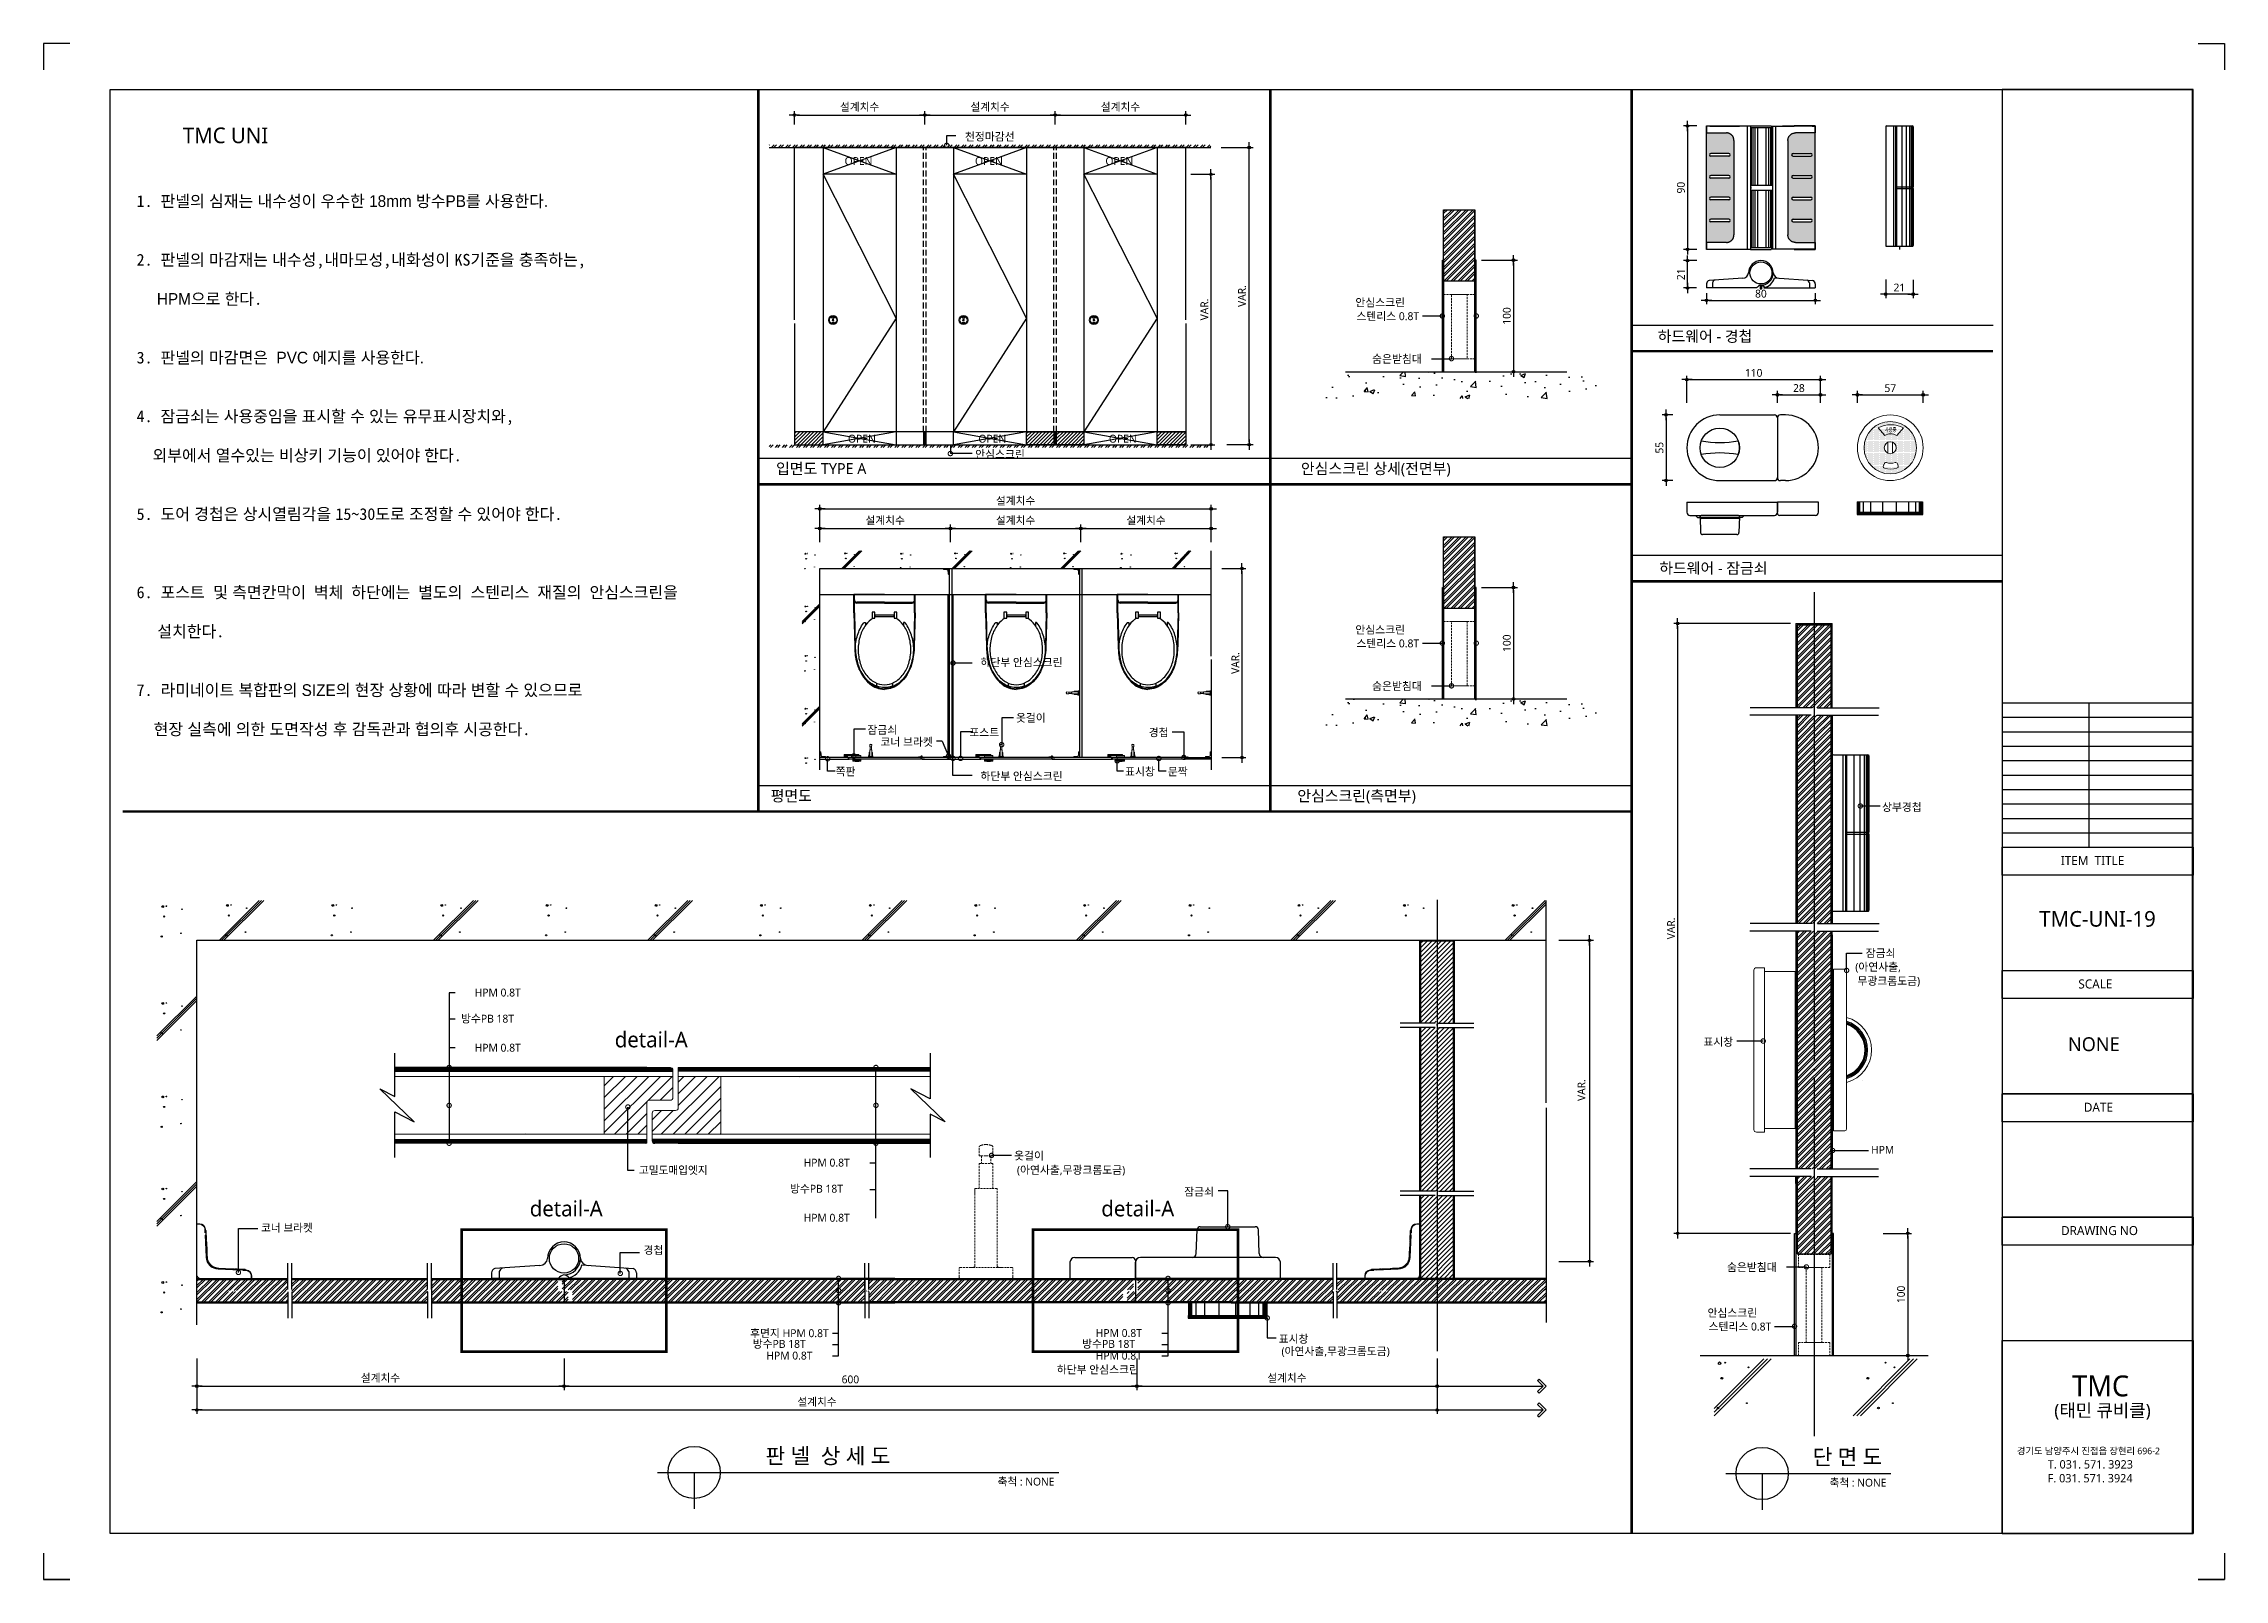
# Model space of a CAD drawing. Extents: x -255 to 8105, y -176 to 5714.
import ezdxf
from ezdxf.enums import TextEntityAlignment as Align

# ---------------------------------------------------------------- set-up
doc = ezdxf.new("R2010")
doc.units = 0
doc.header["$LTSCALE"] = 30
doc.linetypes.add('CEN', pattern=[62, 60, -1, 0, -1])
doc.linetypes.add('HIDDEN', pattern=[0.375, 0.25, -0.125])
doc.layers.get('0').update_dxf_attribs({"linetype": 'CONTINUOUS'})
doc.layers.get('DEFPOINTS').update_dxf_attribs({"linetype": 'CONTINUOUS'})
for name, color, linetype in [('02---제품선', 4, 'CONTINUOUS'), ('0_toilet', 6, 'CONTINUOUS'), ('C', 2, 'CONTINUOUS'), ('curior-0Line', 252, 'CONTINUOUS'), ('DIM', 7, 'CONTINUOUS'), ('HAT', 8, 'CONTINUOUS'), ('HID', 9, 'HIDDEN'), ('jac text', 7, 'CONTINUOUS'), ('jc panel', 4, 'CONTINUOUS'), ('TIT', 3, 'CONTINUOUS'), ('경첩', 4, 'CONTINUOUS'), ('문자', 3, 'CONTINUOUS'), ('부자재', 4, 'CONTINUOUS'), ('옷걸이', 4, 'CONTINUOUS'), ('잠금쇠(회전형)', 4, 'CONTINUOUS'), ('중심선', 1, 'CEN'), ('치수', 1, 'CONTINUOUS'), ('판넬', 2, 'CONTINUOUS'), ('해치', 8, 'CONTINUOUS')]:
    doc.layers.add(name, color=color, linetype=linetype)
doc.styles.add('HDW', font='gulim.ttc')
doc.styles.add('돋움', font='malgun.ttf')
doc.dimstyles.new('10', dxfattribs={"dimscale": 10, "dimtxt": 3, "dimasz": 1, "dimexe": 1.5, "dimexo": 2, "dimgap": 1, "dimtad": 1, "dimdec": 0, "dimlunit": 6, "dimtxsty": '돋움', "dimblk": 'DIMDOT', "dimcen": -1, "dimdle": 1.5, "dimclrt": 3, "dimazin": 3, "dimtfac": 1, "dimtdec": 0, "dimtix": 1, "dimtmove": 2, "dimatfit": 3, "dimldrblk": 'DIMDOT', "dimarcsym": 0})
pattern_1 = [(45, (-162504.132, -197852.349), (-13.4703842, 13.4703842), []), (45, (-162495.151, -197852.349), (-13.4703842, 13.4703842), [])]
pattern_2 = [(45, (67379.286, -6937.001), (-13.47038, 13.47038), []), (45, (67388.266, -6937.001), (-13.47038, 13.47038), [])]
pattern_3 = [(45, (67673.655, -14000), (-22.45064, 22.45064), [])]
pattern_4 = [(45, (59313.655, -14000), (-13.470384, 13.470384), []), (45, (59322.636, -14000), (-13.470384, 13.470384), [])]

# ---------------------------------------------------------------- blocks, each defined once
blk = doc.blocks.new('DIMDOT')
at = {"linetype": 'Continuous'}
blk.add_line((-2, 0), (2, 0), dxfattribs=at)
for radius in [0.5, 0.25]:
    blk.add_circle((0, 0), radius, dxfattribs=at)
blk = doc.blocks.new('*D555')
at = {"layer": 'DEFPOINTS', "color": 0}
for p in [(70757.5, -1321.1), (70257.5, -1377.4), (70757.5, -1377.4)]:
    blk.add_point(p, dxfattribs=at)
at = {"layer": 'DIM', "color": 0, "lineweight": -2, "ltscale": 10}
for p, q in [((70257.5, -1357.4), (70257.5, -1306.1)), ((70267.5, -1321.1), (70747.5, -1321.1)), ((70757.5, -1357.4), (70757.5, -1306.1))]:
    blk.add_line(p, q, dxfattribs=at)
at = {"layer": 'DIM', "color": 0, "lineweight": -2, "xscale": 10, "yscale": 10, "zscale": 10, "rotation": 180}
blk.add_blockref('DIMDOT', (70257.5, -1321.1), dxfattribs=at)
at = {"layer": 'DIM', "color": 0, "lineweight": -2, "xscale": 10, "yscale": 10, "zscale": 10}
blk.add_blockref('DIMDOT', (70757.5, -1321.1), dxfattribs=at)
at = {"layer": 'DIM', "color": 3, "insert": (70507.5, -1291.4), "char_height": 30, "attachment_point": 5, "style": '돋움'}
blk.add_mtext('설계치수', dxfattribs=at)
blk = doc.blocks.new('*D556')
at = {"layer": 'DEFPOINTS', "color": 0}
for p in [(71257.5, -1321.1), (70757.5, -1377.4), (71257.5, -1377.4)]:
    blk.add_point(p, dxfattribs=at)
at = {"layer": 'DIM', "color": 0, "lineweight": -2, "ltscale": 10}
for p, q in [((70757.5, -1357.4), (70757.5, -1306.1)), ((70767.5, -1321.1), (71247.5, -1321.1)), ((71257.5, -1357.4), (71257.5, -1306.1))]:
    blk.add_line(p, q, dxfattribs=at)
at = {"layer": 'DIM', "color": 0, "lineweight": -2, "xscale": 10, "yscale": 10, "zscale": 10, "rotation": 180}
blk.add_blockref('DIMDOT', (70757.5, -1321.1), dxfattribs=at)
at = {"layer": 'DIM', "color": 0, "lineweight": -2, "xscale": 10, "yscale": 10, "zscale": 10}
blk.add_blockref('DIMDOT', (71257.5, -1321.1), dxfattribs=at)
at = {"layer": 'DIM', "color": 3, "insert": (71007.5, -1291.4), "char_height": 30, "attachment_point": 5, "style": '돋움'}
blk.add_mtext('설계치수', dxfattribs=at)
blk = doc.blocks.new('*D557')
at = {"layer": 'DEFPOINTS', "color": 0}
for p in [(71757.5, -1321.1), (71257.5, -1377.4), (71757.5, -1377.4)]:
    blk.add_point(p, dxfattribs=at)
at = {"layer": 'DIM', "color": 0, "lineweight": -2, "ltscale": 10}
for p, q in [((71257.5, -1357.4), (71257.5, -1306.1)), ((71267.5, -1321.1), (71747.5, -1321.1)), ((71757.5, -1357.4), (71757.5, -1306.1))]:
    blk.add_line(p, q, dxfattribs=at)
at = {"layer": 'DIM', "color": 0, "lineweight": -2, "xscale": 10, "yscale": 10, "zscale": 10, "rotation": 180}
blk.add_blockref('DIMDOT', (71257.5, -1321.1), dxfattribs=at)
at = {"layer": 'DIM', "color": 0, "lineweight": -2, "xscale": 10, "yscale": 10, "zscale": 10}
blk.add_blockref('DIMDOT', (71757.5, -1321.1), dxfattribs=at)
at = {"layer": 'DIM', "color": 3, "insert": (71507.5, -1291.4), "char_height": 30, "attachment_point": 5, "style": '돋움'}
blk.add_mtext('설계치수', dxfattribs=at)
blk = doc.blocks.new('*D558')
at = {"layer": 'DEFPOINTS', "color": 0}
for p in [(71757.5, -1548.2), (71757.5, -2585.3), (71854.4, -2585.3)]:
    blk.add_point(p, dxfattribs=at)
at = {"layer": 'DIM', "color": 0, "lineweight": -2, "ltscale": 10}
for p, q in [((71777.5, -1548.2), (71869.4, -1548.2)), ((71854.4, -1558.2), (71854.4, -2575.3)), ((71777.5, -2585.3), (71869.4, -2585.3))]:
    blk.add_line(p, q, dxfattribs=at)
at = {"layer": 'DIM', "color": 0, "lineweight": -2, "xscale": 10, "yscale": 10, "zscale": 10}
for p, rotation in [((71854.4, -1548.2), 90), ((71854.4, -2585.3), 270)]:
    blk.add_blockref('DIMDOT', p, dxfattribs=dict(at, rotation=rotation))
at = {"layer": 'DIM', "color": 3, "insert": (71829.2, -2066.7), "char_height": 30, "attachment_point": 5, "rotation": 90, "style": '돋움'}
blk.add_mtext('VAR.', dxfattribs=at)
blk = doc.blocks.new('*D559')
at = {"layer": 'DEFPOINTS', "color": 0}
for p in [(71876.4, -3060.2), (71876.4, -3785.2), (71973.3, -3785.2)]:
    blk.add_point(p, dxfattribs=at)
at = {"layer": 'DIM', "color": 0, "lineweight": -2, "ltscale": 10}
for p, q in [((71896.4, -3060.2), (71988.3, -3060.2)), ((71973.3, -3070.2), (71973.3, -3775.2)), ((71896.4, -3785.2), (71988.3, -3785.2))]:
    blk.add_line(p, q, dxfattribs=at)
at = {"layer": 'DIM', "color": 0, "lineweight": -2, "xscale": 10, "yscale": 10, "zscale": 10}
for p, rotation in [((71973.3, -3060.2), 90), ((71973.3, -3785.2), 270)]:
    blk.add_blockref('DIMDOT', p, dxfattribs=dict(at, rotation=rotation))
at = {"layer": 'DIM', "color": 3, "insert": (71948.1, -3422.7), "char_height": 30, "attachment_point": 5, "rotation": 90, "style": '돋움'}
blk.add_mtext('VAR.', dxfattribs=at)
blk = doc.blocks.new('_DOTSMALL')
at = {"color": 0, "linetype": 'ByBlock', "const_width": 0.5}
blk.add_lwpolyline([(-0.0625, 0, 1), (0.0625, 0, 1)], format="xyb", close=True, dxfattribs=at)
blk = doc.blocks.new('A$C63EC304E')
at = {"layer": '치수', "color": 1, "xscale": 2.5, "yscale": 2.5, "zscale": 2.5, "rotation": 234.3098741996962}
blk.add_blockref('_DOTSMALL', (0.31, 0.31), dxfattribs=at)
blk = doc.blocks.new('A$C2BC9653E')
at = {"layer": '치수', "xscale": 0.3333333333333333, "yscale": 0.3333333333333333, "zscale": 0.3333333333333333}
blk.add_blockref('A$C63EC304E', (0, 0), dxfattribs=at)
blk = doc.blocks.new('A$C7FC71301')
at = {"layer": '치수', "rotation": 180}
blk.add_blockref('A$C2BC9653E', (0.21, 0.21), dxfattribs=at)
blk = doc.blocks.new('A$C4A20372B')
at = {"layer": '치수'}
blk.add_blockref('A$C7FC71301', (0, 0), dxfattribs=at)
blk = doc.blocks.new('A$C566469F5')
at = {"layer": '치수'}
blk.add_blockref('A$C4A20372B', (0, 0), dxfattribs=at)
blk = doc.blocks.new('A$C7E317CD4')
at = {"layer": '해치', "xscale": 2, "yscale": 2, "zscale": 2}
blk.add_blockref('A$C566469F5', (0, 0), dxfattribs=at)
blk = doc.blocks.new('A$C601D7F27')
at = {"layer": '치수'}
blk.add_blockref('A$C7E317CD4', (0, 0), dxfattribs=at)
blk = doc.blocks.new('A$C38802C08')
at = {"layer": '치수'}
blk.add_blockref('A$C601D7F27', (0, 0), dxfattribs=at)
blk = doc.blocks.new('*D560')
at = {"layer": 'DEFPOINTS', "color": 0}
for p in [(71855.4, -2906.6), (71355.4, -2979.7), (71855.4, -2979.7)]:
    blk.add_point(p, dxfattribs=at)
at = {"layer": 'DIM', "color": 0, "lineweight": -2, "ltscale": 10}
for p, q in [((71355.4, -2959.7), (71355.4, -2891.6)), ((71365.4, -2906.6), (71845.4, -2906.6)), ((71855.4, -2959.7), (71855.4, -2891.6))]:
    blk.add_line(p, q, dxfattribs=at)
at = {"layer": 'DIM', "color": 0, "lineweight": -2, "xscale": 10, "yscale": 10, "zscale": 10, "rotation": 180}
blk.add_blockref('DIMDOT', (71355.4, -2906.6), dxfattribs=at)
at = {"layer": 'DIM', "color": 0, "lineweight": -2, "xscale": 10, "yscale": 10, "zscale": 10}
blk.add_blockref('DIMDOT', (71855.4, -2906.6), dxfattribs=at)
at = {"layer": 'DIM', "color": 3, "insert": (71605.4, -2877), "char_height": 30, "attachment_point": 5, "style": '돋움'}
blk.add_mtext('설계치수', dxfattribs=at)
blk = doc.blocks.new('*D561')
at = {"layer": 'DEFPOINTS', "color": 0}
for p in [(71855.4, -2831.3), (70355.4, -2979.7), (71855.4, -2979.7)]:
    blk.add_point(p, dxfattribs=at)
at = {"layer": 'DIM', "color": 0, "lineweight": -2, "ltscale": 10}
for p, q in [((70355.4, -2959.7), (70355.4, -2816.3)), ((70365.4, -2831.3), (71845.4, -2831.3)), ((71855.4, -2959.7), (71855.4, -2816.3))]:
    blk.add_line(p, q, dxfattribs=at)
at = {"layer": 'DIM', "color": 0, "lineweight": -2, "xscale": 10, "yscale": 10, "zscale": 10, "rotation": 180}
blk.add_blockref('DIMDOT', (70355.4, -2831.3), dxfattribs=at)
at = {"layer": 'DIM', "color": 0, "lineweight": -2, "xscale": 10, "yscale": 10, "zscale": 10}
blk.add_blockref('DIMDOT', (71855.4, -2831.3), dxfattribs=at)
at = {"layer": 'DIM', "color": 3, "insert": (71105.4, -2801.6), "char_height": 30, "attachment_point": 5, "style": '돋움'}
blk.add_mtext('설계치수', dxfattribs=at)
blk = doc.blocks.new('*D562')
at = {"layer": 'DEFPOINTS', "color": 0}
for p in [(71355.4, -2906.6), (70855.4, -2979.7), (71355.4, -2979.7)]:
    blk.add_point(p, dxfattribs=at)
at = {"layer": 'DIM', "color": 0, "lineweight": -2, "ltscale": 10}
for p, q in [((70855.4, -2959.7), (70855.4, -2891.6)), ((70865.4, -2906.6), (71345.4, -2906.6)), ((71355.4, -2959.7), (71355.4, -2891.6))]:
    blk.add_line(p, q, dxfattribs=at)
at = {"layer": 'DIM', "color": 0, "lineweight": -2, "xscale": 10, "yscale": 10, "zscale": 10, "rotation": 180}
blk.add_blockref('DIMDOT', (70855.4, -2906.6), dxfattribs=at)
at = {"layer": 'DIM', "color": 0, "lineweight": -2, "xscale": 10, "yscale": 10, "zscale": 10}
blk.add_blockref('DIMDOT', (71355.4, -2906.6), dxfattribs=at)
at = {"layer": 'DIM', "color": 3, "insert": (71105.4, -2877), "char_height": 30, "attachment_point": 5, "style": '돋움'}
blk.add_mtext('설계치수', dxfattribs=at)
blk = doc.blocks.new('*D563')
at = {"layer": 'DEFPOINTS', "color": 0}
for p in [(70855.4, -2906.6), (70355.4, -2979.7), (70855.4, -2979.7)]:
    blk.add_point(p, dxfattribs=at)
at = {"layer": 'DIM', "color": 0, "lineweight": -2, "ltscale": 10}
for p, q in [((70355.4, -2959.7), (70355.4, -2891.6)), ((70365.4, -2906.6), (70845.4, -2906.6)), ((70855.4, -2959.7), (70855.4, -2891.6))]:
    blk.add_line(p, q, dxfattribs=at)
at = {"layer": 'DIM', "color": 0, "lineweight": -2, "xscale": 10, "yscale": 10, "zscale": 10, "rotation": 180}
blk.add_blockref('DIMDOT', (70355.4, -2906.6), dxfattribs=at)
at = {"layer": 'DIM', "color": 0, "lineweight": -2, "xscale": 10, "yscale": 10, "zscale": 10}
blk.add_blockref('DIMDOT', (70855.4, -2906.6), dxfattribs=at)
at = {"layer": 'DIM', "color": 3, "insert": (70605.4, -2877), "char_height": 30, "attachment_point": 5, "style": '돋움'}
blk.add_mtext('설계치수', dxfattribs=at)
blk = doc.blocks.new('*D564')
at = {"layer": 'DEFPOINTS', "color": 0}
for p in [(67967.1, -6070), (69374.2, -6070), (69374.2, -6195.7)]:
    blk.add_point(p, dxfattribs=at)
at = {"layer": 'DIM', "color": 0, "lineweight": -2, "ltscale": 10}
for p, q in [((67967.1, -6090), (67967.1, -6210.7)), ((69374.2, -6090), (69374.2, -6210.7)), ((67977.1, -6195.7), (69364.2, -6195.7))]:
    blk.add_line(p, q, dxfattribs=at)
at = {"layer": 'DIM', "color": 0, "lineweight": -2, "xscale": 10, "yscale": 10, "zscale": 10, "rotation": 180}
blk.add_blockref('DIMDOT', (67967.1, -6195.7), dxfattribs=at)
at = {"layer": 'DIM', "color": 0, "lineweight": -2, "xscale": 10, "yscale": 10, "zscale": 10}
blk.add_blockref('DIMDOT', (69374.2, -6195.7), dxfattribs=at)
at = {"layer": 'DIM', "color": 3, "insert": (68670.6, -6166.1), "char_height": 30, "attachment_point": 5, "style": '돋움'}
blk.add_mtext('설계치수', dxfattribs=at)
blk = doc.blocks.new('*D565')
at = {"layer": 'DEFPOINTS', "color": 0}
for p in [(67967.1, -6070), (72721, -6070), (72721, -6287.2)]:
    blk.add_point(p, dxfattribs=at)
at = {"layer": 'DIM', "color": 0, "lineweight": -2, "ltscale": 10}
for p, q in [((67967.1, -6090), (67967.1, -6302.2)), ((72721, -6090), (72721, -6302.2)), ((67977.1, -6287.2), (72711, -6287.2))]:
    blk.add_line(p, q, dxfattribs=at)
at = {"layer": 'DIM', "color": 0, "lineweight": -2, "xscale": 10, "yscale": 10, "zscale": 10, "rotation": 180}
blk.add_blockref('DIMDOT', (67967.1, -6287.2), dxfattribs=at)
at = {"layer": 'DIM', "color": 0, "lineweight": -2, "xscale": 10, "yscale": 10, "zscale": 10}
blk.add_blockref('DIMDOT', (72721, -6287.2), dxfattribs=at)
at = {"layer": 'DIM', "color": 3, "insert": (70344, -6257.5), "char_height": 30, "attachment_point": 5, "style": '돋움'}
blk.add_mtext('설계치수', dxfattribs=at)
blk = doc.blocks.new('*D566')
at = {"layer": 'DEFPOINTS', "color": 0}
for p in [(71570.1, -6070), (72721, -6070), (72721, -6195.7)]:
    blk.add_point(p, dxfattribs=at)
at = {"layer": 'DIM', "color": 0, "lineweight": -2, "ltscale": 10}
for p, q in [((71570.1, -6090), (71570.1, -6210.7)), ((72721, -6090), (72721, -6210.7)), ((71580.1, -6195.7), (72711, -6195.7))]:
    blk.add_line(p, q, dxfattribs=at)
at = {"layer": 'DIM', "color": 0, "lineweight": -2, "xscale": 10, "yscale": 10, "zscale": 10, "rotation": 180}
blk.add_blockref('DIMDOT', (71570.1, -6195.7), dxfattribs=at)
at = {"layer": 'DIM', "color": 0, "lineweight": -2, "xscale": 10, "yscale": 10, "zscale": 10}
blk.add_blockref('DIMDOT', (72721, -6195.7), dxfattribs=at)
at = {"layer": 'DIM', "color": 3, "insert": (72145.5, -6166.1), "char_height": 30, "attachment_point": 5, "style": '돋움'}
blk.add_mtext('설계치수', dxfattribs=at)
blk = doc.blocks.new('*D567')
at = {"layer": 'DEFPOINTS', "color": 0}
for p in [(69374.2, -6070), (71570.1, -6070), (71570.1, -6195.7)]:
    blk.add_point(p, dxfattribs=at)
at = {"layer": 'DIM', "color": 0, "lineweight": -2, "ltscale": 10}
for p, q in [((69374.2, -6090), (69374.2, -6210.7)), ((71570.1, -6090), (71570.1, -6210.7)), ((69384.2, -6195.7), (71560.1, -6195.7))]:
    blk.add_line(p, q, dxfattribs=at)
at = {"layer": 'DIM', "color": 0, "lineweight": -2, "xscale": 10, "yscale": 10, "zscale": 10, "rotation": 180}
blk.add_blockref('DIMDOT', (69374.2, -6195.7), dxfattribs=at)
at = {"layer": 'DIM', "color": 0, "lineweight": -2, "xscale": 10, "yscale": 10, "zscale": 10}
blk.add_blockref('DIMDOT', (71570.1, -6195.7), dxfattribs=at)
at = {"layer": 'DIM', "color": 3, "insert": (70472.1, -6170.2), "char_height": 30, "attachment_point": 5, "style": '돋움'}
blk.add_mtext('600', dxfattribs=at)
blk = doc.blocks.new('A$C06B31977')
for p, q in [((1.26, 11.06), (1.26, 21.17)), ((1.26, 10.11), (1.26, 0))]:
    blk.add_line(p, q)
blk = doc.blocks.new('*D568')
at = {"layer": 'DEFPOINTS', "color": 0}
for p in [(73167.8, -4485.8), (73167.8, -5717.2), (73305.6, -5717.2)]:
    blk.add_point(p, dxfattribs=at)
at = {"layer": 'DIM', "color": 0, "lineweight": -2, "ltscale": 10}
for p, q in [((73187.8, -4485.8), (73320.6, -4485.8)), ((73305.6, -4495.8), (73305.6, -5707.2)), ((73187.8, -5717.2), (73320.6, -5717.2))]:
    blk.add_line(p, q, dxfattribs=at)
at = {"layer": 'DIM', "color": 0, "lineweight": -2, "xscale": 10, "yscale": 10, "zscale": 10}
for p, rotation in [((73305.6, -4485.8), 90), ((73305.6, -5717.2), 270)]:
    blk.add_blockref('DIMDOT', p, dxfattribs=dict(at, rotation=rotation))
at = {"layer": 'DIM', "color": 3, "insert": (73274.8, -5060.6), "char_height": 30, "attachment_point": 5, "rotation": 90, "style": '돋움'}
blk.add_mtext('VAR.', dxfattribs=at)
blk = doc.blocks.new('A$C13EB2441')
for p, q in [((0.84, 7.37), (0.84, 14.11)), ((0.84, 6.74), (0.84, 0))]:
    blk.add_line(p, q)
blk = doc.blocks.new('*D569')
at = {"layer": 'DEFPOINTS', "color": 0}
for p in [(74190.8, -2335.7), (73678.8, -2444.3), (74190.8, -2444.3)]:
    blk.add_point(p, dxfattribs=at)
at = {"layer": 'DIM', "color": 0, "lineweight": -2, "ltscale": 10}
for p, q in [((73678.8, -2424.3), (73678.8, -2320.7)), ((73688.8, -2335.7), (74180.8, -2335.7)), ((74190.8, -2424.3), (74190.8, -2320.7))]:
    blk.add_line(p, q, dxfattribs=at)
at = {"layer": 'DIM', "color": 0, "lineweight": -2, "xscale": 10, "yscale": 10, "zscale": 10, "rotation": 180}
blk.add_blockref('DIMDOT', (73678.8, -2335.7), dxfattribs=at)
at = {"layer": 'DIM', "color": 0, "lineweight": -2, "xscale": 10, "yscale": 10, "zscale": 10}
blk.add_blockref('DIMDOT', (74190.8, -2335.7), dxfattribs=at)
at = {"layer": 'DIM', "color": 3, "insert": (73934.8, -2310.1), "char_height": 30, "attachment_point": 5, "style": '돋움'}
blk.add_mtext('110', dxfattribs=at)
blk = doc.blocks.new('*D570')
at = {"layer": 'DEFPOINTS', "color": 0}
for p in [(74190.8, -2393.7), (74025.8, -2444.3), (74190.8, -2444.3)]:
    blk.add_point(p, dxfattribs=at)
at = {"layer": 'DIM', "color": 0, "lineweight": -2, "ltscale": 10}
for p, q in [((74025.8, -2424.3), (74025.8, -2378.7)), ((74035.8, -2393.7), (74180.8, -2393.7)), ((74190.8, -2424.3), (74190.8, -2378.7))]:
    blk.add_line(p, q, dxfattribs=at)
at = {"layer": 'DIM', "color": 0, "lineweight": -2, "xscale": 10, "yscale": 10, "zscale": 10, "rotation": 180}
blk.add_blockref('DIMDOT', (74025.8, -2393.7), dxfattribs=at)
at = {"layer": 'DIM', "color": 0, "lineweight": -2, "xscale": 10, "yscale": 10, "zscale": 10}
blk.add_blockref('DIMDOT', (74190.8, -2393.7), dxfattribs=at)
at = {"layer": 'DIM', "color": 3, "insert": (74108.3, -2368.2), "char_height": 30, "attachment_point": 5, "style": '돋움'}
blk.add_mtext('28', dxfattribs=at)
blk = doc.blocks.new('*D571')
at = {"layer": 'DEFPOINTS', "color": 0}
for p in [(74584.5, -2393.7), (74332.5, -2444.3), (74584.5, -2444.3)]:
    blk.add_point(p, dxfattribs=at)
at = {"layer": 'DIM', "color": 0, "lineweight": -2, "ltscale": 10}
for p, q in [((74332.5, -2424.3), (74332.5, -2378.7)), ((74342.5, -2393.7), (74574.5, -2393.7)), ((74584.5, -2424.3), (74584.5, -2378.7))]:
    blk.add_line(p, q, dxfattribs=at)
at = {"layer": 'DIM', "color": 0, "lineweight": -2, "xscale": 10, "yscale": 10, "zscale": 10, "rotation": 180}
blk.add_blockref('DIMDOT', (74332.5, -2393.7), dxfattribs=at)
at = {"layer": 'DIM', "color": 0, "lineweight": -2, "xscale": 10, "yscale": 10, "zscale": 10}
blk.add_blockref('DIMDOT', (74584.5, -2393.7), dxfattribs=at)
at = {"layer": 'DIM', "color": 3, "insert": (74458.5, -2368.4), "char_height": 30, "attachment_point": 5, "style": '돋움'}
blk.add_mtext('57', dxfattribs=at)
blk = doc.blocks.new('*D572')
at = {"layer": 'DEFPOINTS', "color": 0}
for p in [(73736.5, -1363), (73681.4, -1836.1), (73736.5, -1836.1)]:
    blk.add_point(p, dxfattribs=at)
at = {"layer": 'DIM', "color": 0, "lineweight": -2, "ltscale": 10}
for p, q in [((73716.5, -1363), (73666.4, -1363)), ((73681.4, -1373), (73681.4, -1826.1)), ((73716.5, -1836.1), (73666.4, -1836.1))]:
    blk.add_line(p, q, dxfattribs=at)
at = {"layer": 'DIM', "color": 0, "lineweight": -2, "xscale": 10, "yscale": 10, "zscale": 10}
for p, rotation in [((73681.4, -1363), 90), ((73681.4, -1836.1), 270)]:
    blk.add_blockref('DIMDOT', p, dxfattribs=dict(at, rotation=rotation))
at = {"layer": 'DIM', "color": 3, "insert": (73655.9, -1599.5), "char_height": 30, "attachment_point": 5, "rotation": 90, "style": '돋움'}
blk.add_mtext('90', dxfattribs=at)
blk = doc.blocks.new('*D573')
at = {"layer": 'DEFPOINTS', "color": 0}
for p in [(73754.1, -1984.3), (74171.1, -1984.3), (74171.1, -2031.7)]:
    blk.add_point(p, dxfattribs=at)
at = {"layer": 'DIM', "color": 0, "lineweight": -2, "ltscale": 10}
for p, q in [((73754.1, -2004.3), (73754.1, -2046.7)), ((74171.1, -2004.3), (74171.1, -2046.7)), ((73764.1, -2031.7), (74161.1, -2031.7))]:
    blk.add_line(p, q, dxfattribs=at)
at = {"layer": 'DIM', "color": 0, "lineweight": -2, "xscale": 10, "yscale": 10, "zscale": 10, "rotation": 180}
blk.add_blockref('DIMDOT', (73754.1, -2031.7), dxfattribs=at)
at = {"layer": 'DIM', "color": 0, "lineweight": -2, "xscale": 10, "yscale": 10, "zscale": 10}
blk.add_blockref('DIMDOT', (74171.1, -2031.7), dxfattribs=at)
at = {"layer": 'DIM', "color": 3, "insert": (73962.6, -2006.2), "char_height": 30, "attachment_point": 5, "style": '돋움'}
blk.add_mtext('80', dxfattribs=at)
blk = doc.blocks.new('*D574')
at = {"layer": 'DEFPOINTS', "color": 0}
for p in [(73681.4, -1879.3), (73736.5, -1879.3), (73735.8, -1984.3)]:
    blk.add_point(p, dxfattribs=at)
at = {"layer": 'DIM', "color": 0, "lineweight": -2, "ltscale": 10}
for p, q in [((73716.5, -1879.3), (73666.4, -1879.3)), ((73681.4, -1974.3), (73681.4, -1889.3)), ((73715.8, -1984.3), (73666.4, -1984.3))]:
    blk.add_line(p, q, dxfattribs=at)
at = {"layer": 'DIM', "color": 0, "lineweight": -2, "xscale": 10, "yscale": 10, "zscale": 10}
for p, rotation in [((73681.4, -1879.3), 90), ((73681.4, -1984.3), 270)]:
    blk.add_blockref('DIMDOT', p, dxfattribs=dict(at, rotation=rotation))
at = {"layer": 'DIM', "color": 3, "insert": (73656.1, -1931.8), "char_height": 30, "attachment_point": 5, "rotation": 90, "style": '돋움'}
blk.add_mtext('21', dxfattribs=at)
blk = doc.blocks.new('*D575')
at = {"layer": 'DEFPOINTS', "color": 0}
for p in [(74440.9, -1932.1), (74545.9, -1932.9), (74440.9, -2007.8)]:
    blk.add_point(p, dxfattribs=at)
at = {"layer": 'DIM', "color": 0, "lineweight": -2, "ltscale": 10}
for p, q in [((74440.9, -1952.1), (74440.9, -2022.8)), ((74545.9, -1952.9), (74545.9, -2022.8)), ((74535.9, -2007.8), (74450.9, -2007.8))]:
    blk.add_line(p, q, dxfattribs=at)
at = {"layer": 'DIM', "color": 0, "lineweight": -2, "xscale": 10, "yscale": 10, "zscale": 10, "rotation": 180}
blk.add_blockref('DIMDOT', (74440.9, -2007.8), dxfattribs=at)
at = {"layer": 'DIM', "color": 0, "lineweight": -2, "xscale": 10, "yscale": 10, "zscale": 10}
blk.add_blockref('DIMDOT', (74545.9, -2007.8), dxfattribs=at)
at = {"layer": 'DIM', "color": 3, "insert": (74493.4, -1982.5), "char_height": 30, "attachment_point": 5, "style": '돋움'}
blk.add_mtext('21', dxfattribs=at)
blk = doc.blocks.new('A$C10E41893')
at = {"layer": '부자재'}
for p, q in [((6, 0), (6, 196)), ((123, 196), (6, 196)), ((123, 192), (6, 192)), ((55, 0), (55, 177)), ((61, 0), (61, 177)), ((6, 0), (6, -196)), ((55, 0), (55, -177)), ((61, 0), (61, -177)), ((123, -192), (6, -192)), ((123, -196), (6, -196))]:
    blk.add_line(p, q, dxfattribs=at)
for points in [[(123, 196, -0.012538), (123, 196), (335, 190, -0.055395), (445, 175, -0.154276), (577, 93, -0.179504), (612, 0, -0.179504)], [(123, 192, -0.012538), (123, 192), (335, 187, -0.055395), (444, 172, -0.154276), (574, 91, -0.179504), (608, 0, -0.179504)], [(157, -72, 0.089162), (200, -119, 0.085733), (270, -155, 0.075373), (359, -168, 0.075373), (447, -155, 0.085733), (517, -119, 0.106084), (567, -62, 0.126931), (583, 0, 0.126931), (567, 62, 0.106084), (517, 119, 0.085733), (447, 155, 0.075373), (359, 168, 0.075373), (270, 155, 0.085733), (200, 119, 0.089162), (157, 72)], [(572, 51), (589, 51), (589, 60, 0.021185), (583, 71, 0.106084), (528, 134, 0.085733), (453, 172, 0.075373), (359, 187, 0.075373), (265, 172, 0.085733), (189, 134, 0.007337), (184, 130), (184, 122), (205, 122)], [(123, -196, 0.012538), (123, -196), (335, -190, 0.055395), (445, -175, 0.154276), (577, -93, 0.179504), (612, 0, 0.179504)], [(123, -192, 0.012538), (123, -192), (335, -187, 0.055395), (444, -172, 0.154276), (574, -91, 0.179504), (608, 0, 0.179504)], [(589, -51, 0.090214), (598, 0, 0.090214), (589, 51, 0.106084)], [(572, -51), (589, -51), (589, -60, -0.021185), (583, -71, -0.106084), (528, -134, -0.085733), (453, -172, -0.075373), (359, -187, -0.075373), (265, -172, -0.085733), (189, -134, -0.007337), (184, -130), (184, -122), (205, -122)]]:
    blk.add_lwpolyline(points, format="xyb", dxfattribs=at)
blk.add_lwpolyline([(138, -61), (119, -61), (119, -79), (157, -79), (157, -61), (138, -61), (147, -61), (147, 61), (138, 61), (157, 61), (157, 79), (119, 79), (119, 61), (138, 61), (138, -61), (119, -61)], dxfattribs=at)
for centre, start, end in [((40, 177), 0, 90), ((46, 177), 0, 90), ((40, -177), 270, 0), ((46, -177), 270, 0)]:
    blk.add_arc(centre, 15, start, end, dxfattribs=at)
blk = doc.blocks.new('*D576')
at = {"layer": 'DEFPOINTS', "color": 0}
for p in [(73644.5, -2470.9), (73598.8, -2722.9), (73644.5, -2722.9)]:
    blk.add_point(p, dxfattribs=at)
at = {"layer": 'DIM', "color": 0, "lineweight": -2, "ltscale": 10}
for p, q in [((73624.5, -2470.9), (73583.8, -2470.9)), ((73598.8, -2480.9), (73598.8, -2712.9)), ((73624.5, -2722.9), (73583.8, -2722.9))]:
    blk.add_line(p, q, dxfattribs=at)
at = {"layer": 'DIM', "color": 0, "lineweight": -2, "xscale": 10, "yscale": 10, "zscale": 10}
for p, rotation in [((73598.8, -2470.9), 90), ((73598.8, -2722.9), 270)]:
    blk.add_blockref('DIMDOT', p, dxfattribs=dict(at, rotation=rotation))
at = {"layer": 'DIM', "color": 3, "insert": (73573.6, -2596.9), "char_height": 30, "attachment_point": 5, "rotation": 90, "style": '돋움'}
blk.add_mtext('55', dxfattribs=at)
blk = doc.blocks.new('*D577')
at = {"layer": 'DEFPOINTS', "color": 0}
for p in [(74096.3, -3270.9), (73643.4, -5609.9), (74096.3, -5609.9)]:
    blk.add_point(p, dxfattribs=at)
at = {"layer": 'DIM', "color": 0, "lineweight": -2, "ltscale": 10}
for p, q in [((74076.3, -3270.9), (73628.4, -3270.9)), ((73643.4, -3280.9), (73643.4, -5599.9)), ((74076.3, -5609.9), (73628.4, -5609.9))]:
    blk.add_line(p, q, dxfattribs=at)
at = {"layer": 'DIM', "color": 0, "lineweight": -2, "xscale": 10, "yscale": 10, "zscale": 10}
for p, rotation in [((73643.4, -3270.9), 90), ((73643.4, -5609.9), 270)]:
    blk.add_blockref('DIMDOT', p, dxfattribs=dict(at, rotation=rotation))
at = {"layer": 'DIM', "color": 3, "insert": (73618.2, -4440.4), "char_height": 30, "attachment_point": 5, "rotation": 90, "style": '돋움'}
blk.add_mtext('VAR.', dxfattribs=at)
blk = doc.blocks.new('*D578')
at = {"layer": 'DEFPOINTS', "color": 0}
for p in [(74410.9, -5609.8), (74410.9, -6078.1), (74525.3, -6078.1)]:
    blk.add_point(p, dxfattribs=at)
at = {"layer": 'DIM', "color": 0, "lineweight": -2, "ltscale": 10}
for p, q in [((74430.9, -5609.8), (74540.3, -5609.8)), ((74525.3, -5619.8), (74525.3, -6068.1)), ((74430.9, -6078.1), (74540.3, -6078.1))]:
    blk.add_line(p, q, dxfattribs=at)
at = {"layer": 'DIM', "color": 0, "lineweight": -2, "xscale": 10, "yscale": 10, "zscale": 10}
for p, rotation in [((74525.3, -5609.8), 90), ((74525.3, -6078.1), 270)]:
    blk.add_blockref('DIMDOT', p, dxfattribs=dict(at, rotation=rotation))
at = {"layer": 'DIM', "color": 3, "insert": (74499.7, -5844), "char_height": 30, "attachment_point": 5, "rotation": 90, "style": '돋움'}
blk.add_mtext('100', dxfattribs=at)
blk = doc.blocks.new('*D579')
at = {"layer": 'DEFPOINTS', "color": 0}
for p in [(72871.3, -3132.8), (72871.3, -3560.3), (73014.2, -3560.3)]:
    blk.add_point(p, dxfattribs=at)
at = {"layer": 'DIM', "color": 0, "lineweight": -2, "ltscale": 10}
for p, q in [((72891.3, -3132.8), (73029.2, -3132.8)), ((73014.2, -3142.8), (73014.2, -3550.3)), ((72891.3, -3560.3), (73029.2, -3560.3))]:
    blk.add_line(p, q, dxfattribs=at)
at = {"layer": 'DIM', "color": 0, "lineweight": -2, "xscale": 10, "yscale": 10, "zscale": 10}
for p, rotation in [((73014.2, -3132.8), 90), ((73014.2, -3560.3), 270)]:
    blk.add_blockref('DIMDOT', p, dxfattribs=dict(at, rotation=rotation))
at = {"layer": 'DIM', "color": 3, "insert": (72988.6, -3346.5), "char_height": 30, "attachment_point": 5, "rotation": 90, "style": '돋움'}
blk.add_mtext('100', dxfattribs=at)
blk = doc.blocks.new('*D580')
at = {"layer": 'DEFPOINTS', "color": 0}
for p in [(72871.3, -1877.9), (72871.3, -2305.4), (73014.2, -2305.4)]:
    blk.add_point(p, dxfattribs=at)
at = {"layer": 'DIM', "color": 0, "lineweight": -2, "ltscale": 10}
for p, q in [((72891.3, -1877.9), (73029.2, -1877.9)), ((73014.2, -1887.9), (73014.2, -2295.4)), ((72891.3, -2305.4), (73029.2, -2305.4))]:
    blk.add_line(p, q, dxfattribs=at)
at = {"layer": 'DIM', "color": 0, "lineweight": -2, "xscale": 10, "yscale": 10, "zscale": 10}
for p, rotation in [((73014.2, -1877.9), 90), ((73014.2, -2305.4), 270)]:
    blk.add_blockref('DIMDOT', p, dxfattribs=dict(at, rotation=rotation))
at = {"layer": 'DIM', "color": 3, "insert": (72988.6, -2091.6), "char_height": 30, "attachment_point": 5, "rotation": 90, "style": '돋움'}
blk.add_mtext('100', dxfattribs=at)
blk = doc.blocks.new('*D581')
at = {"layer": 'DEFPOINTS', "color": 0}
for p in [(71873.2, -1445.3), (72000.6, -1445.3), (71895.7, -2585.1)]:
    blk.add_point(p, dxfattribs=at)
at = {"layer": 'DIM', "color": 0, "lineweight": -2, "ltscale": 10}
for p, q in [((71893.2, -1445.3), (72015.6, -1445.3)), ((72000.6, -2575.1), (72000.6, -1455.3)), ((71915.7, -2585.1), (72015.6, -2585.1))]:
    blk.add_line(p, q, dxfattribs=at)
at = {"layer": 'DIM', "color": 0, "lineweight": -2, "xscale": 10, "yscale": 10, "zscale": 10}
for p, rotation in [((72000.6, -1445.3), 90), ((72000.6, -2585.1), 270)]:
    blk.add_blockref('DIMDOT', p, dxfattribs=dict(at, rotation=rotation))
at = {"layer": 'DIM', "color": 3, "insert": (71973.3, -2015.2), "char_height": 30, "attachment_point": 5, "rotation": 90, "style": '돋움'}
blk.add_mtext('VAR.', dxfattribs=at)
blk = doc.blocks.new('UNI-19', base_point=(67634, -6761))
h = blk.add_hatch()
h.set_pattern_fill('ANSI31', color=2, style=0)
h.set_pattern_definition([(45, (70851.8218, -3842.0947), (-2.245064, 2.245064), [])])
h.paths.add_polyline_path([(72871.3, -2093.7, -1), (72871.3, -2089.5), (72871.3, -1877.9), (72866.3, -1877.9), (72866.3, -2305.4), (72871.3, -2305.4)])
h.paths.add_polyline_path([(72741.3, -2093.7), (72741.3, -2305.4), (72746.3, -2305.4), (72746.3, -1877.9), (72741.3, -1877.9), (72741.3, -2089.5, -0.156999), (72742.5, -2089.9, -0.72861)])
h = blk.add_hatch()
h.set_pattern_fill('ANSI31', color=3, scale=3, angle=180)
h.set_pattern_definition([(225, (67575.794, -6937.001), (6.735192, -6.735192), [])])
h.paths.add_polyline_path([(70752.5, -2535.3), (70647.5, -2535.3), (70647.5, -2585.3), (70752.5, -2585.3)])
h.paths.add_polyline_path([(71252.5, -2535.3), (71147.5, -2535.3), (71147.5, -2585.3), (71252.5, -2585.3)])
h.paths.add_polyline_path([(71367.5, -2535.3), (71262.5, -2535.3), (71262.5, -2585.3), (71367.5, -2585.3)])
h.paths.add_polyline_path([(71647.5, -2535.3), (71757.5, -2535.3), (71757.5, -2585.3), (71647.5, -2585.3)])
h.paths.add_polyline_path([(70367.5, -2535.3), (70257.5, -2535.3), (70257.5, -2585.3), (70367.5, -2585.3)])
h.paths.add_polyline_path([(70752.5, -2535.3), (70647.5, -2535.3), (70647.5, -2585.3), (70752.5, -2585.3)])
h = blk.add_hatch()
h.set_pattern_fill('ANSI31', color=2, style=0)
h.set_pattern_definition([(45, (67575.7936, -6937.0014), (-2.245064, 2.245064), [])])
h.paths.add_polyline_path([(70762.5, -2535.3), (70752.5, -2535.3), (70752.5, -2585.3), (70762.5, -2585.3)])
h = blk.add_hatch()
h.set_pattern_fill('ANSI31', color=2, style=0)
h.set_pattern_definition([(45, (68075.7936, -6937.0014), (-2.245064, 2.245064), [])])
h.paths.add_polyline_path([(71262.5, -2535.3), (71252.5, -2535.3), (71252.5, -2585.3), (71262.5, -2585.3)])
h = blk.add_hatch()
h.set_pattern_fill('ANSI31', color=2, style=0)
h.set_pattern_definition([(45, (70851.8218, -5097.012), (-2.245064, 2.245064), [])])
h.paths.add_polyline_path([(72871.3, -3348.6, -1), (72871.3, -3344.5), (72871.3, -3132.8), (72866.3, -3132.8), (72866.3, -3560.3), (72871.3, -3560.3)])
h.paths.add_polyline_path([(72741.3, -3348.6), (72741.3, -3560.3), (72746.3, -3560.3), (72746.3, -3132.8), (72741.3, -3132.8), (72741.3, -3344.5, -0.156999), (72742.5, -3344.8, -0.72861)])
h = blk.add_hatch()
h.set_pattern_fill('STEEL', color=252)
h.set_pattern_definition([(45, (67647.5265, -7015.817), (-2.245064, 2.245064), []), (45, (67647.5265, -7014.2294), (-2.245064, 2.245064), [])])
h.paths.add_polyline_path([(69519.6, -4973.9), (68935.9, -4973.9, -0.414214), (68933.8, -4975.9), (68933.8, -4988.4), (69519.6, -4988.4)])
h.paths.add_polyline_path([(69781.6, -4973.9), (69691.6, -4973.9), (69519.6, -4973.9), (69519.6, -4988.4), (69791.6, -4988.4), (69791.6, -4983.9, 0.414214)])
h.paths.add_polyline_path([(68933.8, -4975.9), (68933.8, -4973.9), (68725.3, -4973.9), (68725.3, -4988.4), (68933.8, -4988.4)])
h.paths.add_polyline_path([(69691.6, -5249.7), (68933.8, -5249.7), (68933.8, -5262.2, -0.414214), (68935.9, -5264.3), (69689.6, -5264.3, -0.427305), (69691.6, -5262.1)])
h.paths.add_polyline_path([(68933.8, -5249.7), (68725.3, -5249.7), (68725.3, -5264.3), (68931.7, -5264.3, -0.156999), (68932.1, -5263, -0.241509), (68933.8, -5262.2)])
h.paths.add_polyline_path([(69984.2, -5249.7), (69712.2, -5249.7), (69712.2, -5254.3, 0.414214), (69722.2, -5264.3), (69812.2, -5264.3), (69984.2, -5264.3)])
h.paths.add_polyline_path([(70570, -5249.7), (69984.2, -5249.7), (69984.2, -5264.3), (70567.9, -5264.3, -0.414214), (70570, -5262.2)])
h.paths.add_polyline_path([(70570, -4975.9, -0.414214), (70567.9, -4973.9), (69812.2, -4973.9), (69812.2, -4988.4), (70570, -4988.4)])
h.paths.add_polyline_path([(70778.5, -4973.9), (70572.1, -4973.9, -0.156999), (70571.7, -4975.1, -0.241509), (70570, -4975.9), (70570, -4988.4), (70778.5, -4988.4)])
h.paths.add_polyline_path([(70778.5, -5249.7), (70570, -5249.7), (70570, -5262.2, -0.241509), (70571.7, -5263, -0.156999), (70572.1, -5264.3), (70778.5, -5264.3)])
h = blk.add_hatch()
h.set_pattern_fill('ANSI31', color=5, scale=10)
h.set_pattern_definition(pattern_3)
h.paths.add_polyline_path([(69781.6, -5099.3, 0.414214), (69791.6, -5089.3), (69791.6, -5008.4), (69528.8, -5008.4), (69528.8, -5229.7), (69691.6, -5229.7), (69691.6, -5109.3, -0.414214), (69701.6, -5099.3)])
h = blk.add_hatch()
h.set_pattern_fill('ANSI31', color=5, scale=10)
h.set_pattern_definition(pattern_3)
edge = h.paths.add_edge_path()
edge.add_line((69975, -5008.4), (69812.2, -5008.4))
edge.add_line((69812.2, -5008.4), (69812.2, -5128.8))
edge.add_arc((69802.2, -5128.8), 10, 270, 360, ccw=False)
edge.add_line((69802.2, -5138.8), (69722.2, -5138.8))
edge.add_arc((69722.2, -5148.8), 10, 90, 180)
edge.add_line((69712.2, -5148.8), (69712.2, -5229.7))
edge.add_line((69712.2, -5229.7), (69975, -5229.7))
edge.add_line((69975, -5229.7), (69975, -5008.4))
at = {"layer": 'HAT'}
h = blk.add_hatch(dxfattribs=at)
h.set_pattern_fill('ANSI32', color=256, scale=2, style=0)
h.set_pattern_definition([(45, (58921.424, -7078.478), (-13.470384, 13.470384), []), (45, (58930.404, -7078.478), (-13.470384, 13.470384), [])])
h.paths.add_polyline_path([(70160.8, -1435.5), (71854.4, -1435.5), (71854.4, -1445.5), (70160.8, -1445.5)])
h = blk.add_hatch(dxfattribs=at)
h.set_pattern_fill('ANSI32', color=256, scale=2, style=0)
h.set_pattern_definition([(45, (67664.973, -5682.084), (-13.470384, 13.470384), []), (45, (67673.953, -5682.084), (-13.470384, 13.470384), [])])
h.paths.add_polyline_path([(72866.3, -1684.1), (72746.3, -1684.1), (72746.3, -1958.7), (72866.3, -1958.7), (72866.3, -1877.9)])
h = blk.add_hatch(dxfattribs=at)
h.set_pattern_fill('ANSI32', color=256, scale=2, style=0)
h.set_pattern_definition([(45, (58921.424, -6896.498), (-13.470384, 13.470384), []), (45, (58930.404, -6896.498), (-13.470384, 13.470384), [])])
h.paths.add_polyline_path([(70160.8, -2595.8), (71854.4, -2595.8), (71854.4, -2585.8), (70160.8, -2585.8)])
h = blk.add_hatch(dxfattribs=at)
h.set_pattern_fill('ANSI32', color=256, scale=2, style=0)
h.set_pattern_definition([(45, (67664.973, -6937.001), (-13.470384, 13.470384), []), (45, (67673.953, -6937.001), (-13.470384, 13.470384), [])])
h.paths.add_polyline_path([(72866.3, -2939), (72746.3, -2939), (72746.3, -3213.7), (72866.3, -3213.7), (72866.3, -3132.8)])
h = blk.add_hatch(dxfattribs=at)
h.set_pattern_fill('ANSI32', color=256, scale=2, style=0)
h.set_pattern_definition(pattern_4)
h.paths.add_polyline_path([(74166.3, -3275.9), (74166.3, -3593.9), (74231.3, -3593.9), (74231.3, -3275.9)])
h.paths.add_polyline_path([(74166.3, -3593.9), (74166.3, -3275.9), (74101.3, -3275.9), (74101.3, -3593.9)])
h = blk.add_hatch(dxfattribs=at)
h.set_pattern_fill('ANSI32', color=256, scale=2, style=0)
h.set_pattern_definition([(45, (2868.702, -19170.398), (-13.470384, 13.470384), []), (45, (2877.682, -19170.398), (-13.470384, 13.470384), [])])
edge = h.paths.add_edge_path()
edge.add_line((74231.3, -3671.6), (74171.9, -3671.6))
edge.add_arc((74169.8, -3671.6), 2.08, -54.30987, 0, ccw=False)
edge.add_arc((74169.8, -3671.6), 2.08, 125.69013, 305.69013, ccw=False)
edge.add_arc((74169.8, -3671.6), 2.08, 0, 125.69013, ccw=False)
edge.add_line((74171.9, -3671.6), (74231.3, -3671.6))
edge.add_line((74231.3, -3671.6), (74231.3, -3622.9))
edge.add_line((74231.3, -3622.9), (74221, -3622.9))
edge.add_spline(control_points=[(74218.2, -3630.7), (74219.1, -3628.1), (74220.1, -3625.4), (74221, -3622.9)], knot_values=[0, 0, 0, 0, 0.152076, 0.152076, 0.152076, 0.152076], degree=3, periodic=0)
edge.add_line((74221, -3622.9), (74166.3, -3622.9))
edge.add_line((74166.3, -3622.9), (74166.3, -4421.4))
edge.add_line((74166.3, -4421.4), (74223, -4421.4))
edge.add_spline(control_points=[(74223, -4421.4), (74226.2, -4412.7), (74229.2, -4404.8), (74231.3, -4401)], knot_values=[0.152076, 0.152076, 0.152076, 0.152076, 0.673721, 0.673721, 0.673721, 0.673721], degree=3, periodic=0)
edge.add_spline(control_points=[(74233.7, -4421.4), (74234.2, -4411.4), (74235.3, -4396.1), (74232.4, -4399), (74231.3, -4401)], knot_values=[0.673721, 0.673721, 0.673721, 0.673721, 1.332503, 1.60798, 1.60798, 1.60798, 1.60798], degree=3, periodic=0)
edge.add_line((74231.3, -4401), (74231.3, -3671.6))
h.paths.add_polyline_path([(74166.3, -3622.9), (74101.3, -3622.9), (74101.3, -4421.4), (74166.3, -4421.4)])
h = blk.add_hatch(dxfattribs=at)
h.set_pattern_fill('ANSI32', color=256, scale=2, style=0)
h.set_pattern_definition(pattern_4)
h.paths.add_polyline_path([(74231.3, -4450.4), (74177.9, -4450.4), (74166.3, -4450.4), (74166.3, -5362.5), (74231.3, -5362.5)])
h.paths.add_polyline_path([(74155.7, -4450.4), (74101.3, -4450.4), (74101.3, -5362.5), (74166.3, -5362.5), (74166.3, -4450.4)])
h.paths.add_polyline_path([(74231.3, -5391.5), (74177.9, -5391.5), (74166.3, -5391.5), (74166.3, -5688.3), (74231.3, -5688.3)])
h.paths.add_polyline_path([(74155.7, -5391.5), (74101.3, -5391.5), (74101.3, -5688.3), (74166.3, -5688.3), (74166.3, -5391.5)])
h = blk.add_hatch(dxfattribs=at)
h.set_pattern_fill('ANSI32', color=256, scale=2, style=0)
h.set_pattern_definition(pattern_1)
h.paths.add_polyline_path([(67967.1, -5786.2), (67967.1, -5829.5), (68086.1, -5829.5), (68086.1, -5786.2)])
h.paths.add_polyline_path([(68086.1, -5829.5), (68127.6, -5829.5), (68127.6, -5786.2), (68086.1, -5786.2)])
edge = h.paths.add_edge_path()
edge.add_line((68127.6, -5786.2), (68127.6, -5829.5))
edge.add_line((68127.6, -5829.5), (68323.9, -5829.5))
edge.add_spline(control_points=[(68323.9, -5829.5), (68324.2, -5828.7), (68320.9, -5827), (68316.1, -5825)], knot_values=[3.353086, 3.353086, 3.353086, 3.353086, 4.456955, 4.456955, 4.456955, 4.456955], degree=3, periodic=0)
edge.add_line((68316.1, -5825), (68316.1, -5786.2))
edge.add_line((68316.1, -5786.2), (68127.6, -5786.2))
edge = h.paths.add_edge_path()
edge.add_line((68316.1, -5872.9), (68316.1, -5834.6))
edge.add_spline(control_points=[(68316.1, -5834.6), (68310.4, -5832.5), (68299.9, -5828.4), (68316.3, -5830.2), (68321, -5830.1)], knot_values=[0.228113, 0.228113, 0.228113, 0.228113, 1.423798, 2.82262, 2.82262, 2.82262, 2.82262], degree=3, periodic=0)
edge.add_line((68304, -5829.5), (68127.6, -5829.5))
edge.add_line((68127.6, -5829.5), (68127.6, -5833))
edge.add_line((68127.6, -5833), (68086.1, -5833))
edge.add_line((68086.1, -5833), (68086.1, -5829.5))
edge.add_line((68086.1, -5829.5), (67967.1, -5829.5))
edge.add_line((67967.1, -5829.5), (67967.1, -5872.9))
edge.add_line((67967.1, -5872.9), (68316.1, -5872.9))
h = blk.add_hatch(dxfattribs=at)
h.set_pattern_fill('ANSI32', color=256, scale=2, style=0)
h.set_pattern_definition([(45, (68590.94, -5829.523), (-13.4704, 13.4704), []), (45, (68599.92, -5829.523), (-13.4704, 13.4704), [])])
h.paths.add_polyline_path([(68851.2, -5786.2), (68330.7, -5786.2), (68330.7, -5872.9), (68851.2, -5872.9)])
h = blk.add_hatch(dxfattribs=at)
h.set_pattern_fill('ANSI32', color=256, scale=2, style=0)
h.set_pattern_definition(pattern_2)
h.paths.add_polyline_path([(68865.8, -5786.2), (68865.8, -5872.9), (69390.4, -5872.9), (69390.4, -5832.9), (69350.4, -5832.9), (69350.4, -5786.2)])
h = blk.add_hatch(dxfattribs=at)
h.set_pattern_fill('ANSI32', color=256, scale=2, style=0)
h.set_pattern_definition(pattern_2)
h.paths.add_polyline_path([(70527.8, -5872.9), (70527.8, -5786.2), (69367.1, -5786.2), (69367.1, -5826.2), (69407.1, -5826.2), (69407.1, -5872.9)])
h = blk.add_hatch(dxfattribs=at)
h.set_pattern_fill('ANSI32', color=256, scale=2, style=0)
h.set_pattern_definition(pattern_1)
edge = h.paths.add_edge_path()
edge.add_line((71161.2, -5786.2), (70542.5, -5786.2))
edge.add_line((70542.5, -5786.2), (70542.5, -5825))
edge.add_spline(control_points=[(70542.5, -5825), (70547.3, -5827), (70550.6, -5828.7), (70550.3, -5829.5)], knot_values=[3.353086, 3.353086, 3.353086, 3.353086, 4.456955, 4.456955, 4.456955, 4.456955], degree=3, periodic=0)
edge.add_line((70550.5, -5829.5), (71161.2, -5829.5))
edge.add_line((71161.2, -5829.5), (71161.2, -5786.2))
h.paths.add_polyline_path([(71556.8, -5786.2), (71161.2, -5786.2), (71161.2, -5829.5), (71516.8, -5829.5), (71516.8, -5826.2), (71556.8, -5826.2)])
h.paths.add_polyline_path([(71516.8, -5829.5), (71161.2, -5829.5), (71161.2, -5872.9), (71516.8, -5872.9)])
edge = h.paths.add_edge_path()
edge.add_line((71161.2, -5829.5), (70550.3, -5829.5))
edge.add_spline(control_points=[(70550.3, -5829.5), (70550.2, -5829.7), (70548.3, -5830.9), (70525.2, -5828), (70536.8, -5832.5), (70542.5, -5834.6)], knot_values=[0.228113, 0.228113, 0.228113, 0.228113, 0.492187, 2.157402, 3.353086, 3.353086, 3.353086, 3.353086], degree=3, periodic=0)
edge.add_spline(control_points=[(70535.6, -5829.7), (70535.4, -5829.8), (70534.9, -5830), (70533.6, -5830.1), (70532.7, -5830.1)], knot_values=[2.82262, 2.82262, 2.82262, 2.82262, 3.015951, 3.282344, 3.282344, 3.282344, 3.282344], degree=3, periodic=0)
edge.add_line((70542.5, -5834.6), (70542.5, -5872.9))
edge.add_line((70542.5, -5872.9), (71161.2, -5872.9))
edge.add_line((71161.2, -5872.9), (71161.2, -5829.5))
h = blk.add_hatch(dxfattribs=at)
h.set_pattern_fill('ANSI32', color=256, scale=2, style=0)
h.set_pattern_definition([(45, (71927.938, -5829.523), (-13.4704, 13.4704), []), (45, (71936.918, -5829.523), (-13.4704, 13.4704), [])])
h.paths.add_polyline_path([(72322.4, -5786.2), (71573.4, -5786.2), (71573.4, -5832.9), (71533.4, -5832.9), (71533.4, -5872.9), (72322.4, -5872.9)])
h = blk.add_hatch(dxfattribs=at)
h.set_pattern_fill('ANSI32', color=256, scale=2, style=0)
h.set_pattern_definition(pattern_1)
edge = h.paths.add_edge_path()
edge.add_line((72721, -5829.5), (72534.6, -5829.5))
edge.add_line((72534.6, -5829.5), (72534.6, -5833))
edge.add_line((72534.6, -5833), (72493.1, -5833))
edge.add_line((72493.1, -5833), (72493.1, -5829.5))
edge.add_line((72493.1, -5829.5), (72345, -5829.5))
edge.add_spline(control_points=[(72344.9, -5829.5), (72344.8, -5829.7), (72343.3, -5830.6), (72334.3, -5829.7), (72330.2, -5829.7)], knot_values=[1.84627, 1.84627, 1.84627, 1.84627, 2.110343, 3.353086, 3.353086, 3.353086, 3.353086], degree=3, periodic=0)
edge.add_spline(control_points=[(72330.3, -5829.5), (72330.2, -5829.7), (72328.3, -5830.9), (72305.2, -5828), (72316.7, -5832.5), (72322.4, -5834.6)], knot_values=[0.228113, 0.228113, 0.228113, 0.228113, 0.492187, 2.157402, 3.353086, 3.353086, 3.353086, 3.353086], degree=3, periodic=0)
edge.add_spline(control_points=[(72327.3, -5830.1), (72327.3, -5830.9), (72331.8, -5832.6), (72337.1, -5834.6)], knot_values=[0.228113, 0.228113, 0.228113, 0.228113, 1.327347, 1.327347, 1.327347, 1.327347], degree=3, periodic=0)
edge.add_spline(control_points=[(72340.4, -5835.8), (72339.3, -5835.4), (72338.2, -5835), (72337.1, -5834.6)], knot_values=[0, 0, 0, 0, 0.228113, 0.228113, 0.228113, 0.228113], degree=3, periodic=0)
edge.add_line((72337.1, -5834.6), (72337.1, -5872.9))
edge.add_line((72337.1, -5872.9), (72721, -5872.9))
edge.add_line((72721, -5872.9), (72721, -5829.5))
h.paths.add_polyline_path([(73138.7, -5829.5), (72948.9, -5829.5), (72948.9, -5833), (72907.4, -5833), (72907.4, -5829.5), (72721, -5829.5), (72721, -5872.9), (73138.7, -5872.9)])
h = blk.add_hatch(dxfattribs=at)
h.set_pattern_fill('ANSI32', color=256, scale=2, style=0)
h.set_pattern_definition(pattern_1)
h.paths.add_polyline_path([(73138.7, -5829.5), (73138.7, -5786.2), (72948.9, -5786.2), (72948.9, -5829.5)])
h.paths.add_polyline_path([(72948.9, -5786.2), (72907.4, -5786.2), (72907.4, -5829.5), (72948.9, -5829.5)])
h.paths.add_polyline_path([(72907.4, -5829.5), (72907.4, -5786.2), (72721, -5786.2), (72721, -5829.5)])
h.paths.add_polyline_path([(72534.6, -5786.2), (72534.6, -5829.5), (72721, -5829.5), (72721, -5786.2)])
h.paths.add_polyline_path([(72534.6, -5786.2), (72493.1, -5786.2), (72493.1, -5829.5), (72534.6, -5829.5)])
edge = h.paths.add_edge_path()
edge.add_line((72337.1, -5786.2), (72337.1, -5825))
edge.add_spline(control_points=[(72337.1, -5825), (72341.9, -5827), (72345.2, -5828.7), (72344.9, -5829.5)], knot_values=[3.353086, 3.353086, 3.353086, 3.353086, 4.456955, 4.456955, 4.456955, 4.456955], degree=3, periodic=0)
edge.add_line((72344.9, -5829.5), (72493.1, -5829.5))
edge.add_line((72493.1, -5829.5), (72493.1, -5786.2))
edge.add_line((72493.1, -5786.2), (72337.1, -5786.2))
at = {"layer": '해치'}
h = blk.add_hatch(dxfattribs=at)
h.set_pattern_fill('DOTS', color=256, scale=2.628474)
h.set_pattern_definition([(0, (70792.3293, -1027.96), (2.086351, 4.172702), [0, -4.172702])])
edge = h.paths.add_edge_path()
edge.add_line((73754.5, -1809.6), (73754.6, -1809.6))
edge.add_spline(control_points=[(73754.6, -1809.6), (73754.8, -1809.6), (73766.4, -1809.6)], knot_values=[-0.724312, -0.724312, -0.724312, 0.724312, 0.724312, 0.724312], weights=[1, 0.748956, 1], degree=2, periodic=0)
edge.add_line((73766.4, -1809.6), (73830.3, -1809.6))
edge.add_spline(control_points=[(73830.3, -1809.6), (73859.2, -1809.6), (73859.2, -1780.6)], knot_values=[-1.570796, -1.570796, -1.570796, 0, 0, 0], weights=[1, 0.707107, 1], degree=2, periodic=0)
edge.add_line((73859.2, -1780.6), (73859.2, -1418.4))
edge.add_spline(control_points=[(73859.2, -1418.4), (73859.2, -1389.5), (73830.3, -1389.5)], knot_values=[0, 0, 0, 1.570796, 1.570796, 1.570796], weights=[1, 0.707107, 1], degree=2, periodic=0)
edge.add_line((73830.3, -1389.5), (73766.4, -1389.5))
edge.add_spline(control_points=[(73766.4, -1389.5), (73754.8, -1389.5), (73754.6, -1389.5)], knot_values=[-0.724312, -0.724312, -0.724312, 0.724312, 0.724312, 0.724312], weights=[1, 0.748956, 1], degree=2, periodic=0)
edge.add_line((73754.5, -1389.5), (73754.5, -1809.6))
h.paths.add_polyline_path([(73839.5, -1468.3, -0.414214), (73844.7, -1473.5, -0.414214), (73839.5, -1478.8), (73771.1, -1478.8, -0.414214), (73765.9, -1473.5, -0.414214), (73771.1, -1468.3)], flags=16)
h.paths.add_polyline_path([(73839.5, -1552.3, -0.414214), (73844.7, -1557.5, -0.414214), (73839.5, -1562.8), (73771.1, -1562.8, -0.414214), (73765.9, -1557.5, -0.414214), (73771.1, -1552.3)], flags=16)
h.paths.add_polyline_path([(73839.5, -1636.3, -0.414214), (73844.7, -1641.5, -0.414214), (73839.5, -1646.8), (73771.1, -1646.8, -0.414214), (73765.9, -1641.5, -0.414214), (73771.1, -1636.3)], flags=16)
h.paths.add_polyline_path([(73839.5, -1720.3, -0.414214), (73844.7, -1725.6, -0.414214), (73839.5, -1730.8), (73771.1, -1730.8, -0.414214), (73765.9, -1725.6, -0.414214), (73771.1, -1720.3)], flags=16)
h = blk.add_hatch(dxfattribs=at)
h.set_pattern_fill('DOTS', color=256, scale=2.628474)
h.set_pattern_definition([(0, (70317.712, -1027.96), (2.086351, 4.1727023), [0, -4.1727023])])
edge = h.paths.add_edge_path()
edge.add_spline(control_points=[(74066, -1418.4), (74066, -1389.5), (74094.9, -1389.5)], knot_values=[0, 0, 0, 1.570796, 1.570796, 1.570796], weights=[1, 0.707107, 1], degree=2, periodic=0)
edge.add_line((74094.9, -1389.5), (74158.8, -1389.5))
edge.add_spline(control_points=[(74158.8, -1389.5), (74170.4, -1389.5), (74170.6, -1389.5)], knot_values=[-0.724312, -0.724312, -0.724312, 0.724312, 0.724312, 0.724312], weights=[1, 0.748956, 1], degree=2, periodic=0)
edge.add_line((74170.7, -1389.5), (74170.7, -1809.6))
edge.add_line((74170.7, -1809.6), (74170.6, -1809.6))
edge.add_spline(control_points=[(74170.6, -1809.6), (74170.4, -1809.6), (74158.8, -1809.6)], knot_values=[-0.724312, -0.724312, -0.724312, 0.724312, 0.724312, 0.724312], weights=[1, 0.748956, 1], degree=2, periodic=0)
edge.add_line((74158.8, -1809.6), (74094.9, -1809.6))
edge.add_spline(control_points=[(74094.9, -1809.6), (74066, -1809.6), (74066, -1780.6)], knot_values=[-1.570796, -1.570796, -1.570796, 0, 0, 0], weights=[1, 0.707107, 1], degree=2, periodic=0)
edge.add_line((74066, -1780.6), (74066, -1418.4))
h.paths.add_polyline_path([(74085.7, -1468.3, 0.414214), (74080.5, -1473.5, 0.414214), (74085.7, -1478.8), (74154.1, -1478.8, 0.414214), (74159.3, -1473.5, 0.414214), (74154.1, -1468.3)], flags=16)
h.paths.add_polyline_path([(74085.7, -1552.3, 0.414214), (74080.5, -1557.5, 0.414214), (74085.7, -1562.8), (74154.1, -1562.8, 0.414214), (74159.3, -1557.5, 0.414214), (74154.1, -1552.3)], flags=16)
h.paths.add_polyline_path([(74085.7, -1636.3, 0.414214), (74080.5, -1641.5, 0.414214), (74085.7, -1646.8), (74154.1, -1646.8, 0.414214), (74159.3, -1641.5, 0.414214), (74154.1, -1636.3)], flags=16)
h.paths.add_polyline_path([(74085.7, -1720.3, 0.414214), (74080.5, -1725.6, 0.414214), (74085.7, -1730.8), (74154.1, -1730.8, 0.414214), (74159.3, -1725.6, 0.414214), (74154.1, -1720.3)], flags=16)
h = blk.add_hatch(dxfattribs=at)
h.set_pattern_fill('AR-CONC', color=256, style=0)
h.set_pattern_definition([(50, (70851.82, -3842.1), (182.185, -15.939), [19.05, -209.55]), (355, (70851.82, -3842.1), (-35.243, 191.057), [15.24, -167.64]), (100.451, (70867, -3843.42), (146.943, 175.117), [16.19, -178.09]), (46.184, (70851.82, -3791.3), (271.079, -42.042), [28.575, -314.325]), (96.636, (70874.4, -3794.8), (237.404, 247.426), [24.285, -267.135]), (351.184, (70851.82, -3791.3), (237.405, 247.425), [22.86, -251.46]), (21, (70877.22, -3804), (151.615, -102.2655), [19.05, -209.55]), (326, (70877.22, -3804), (61.802, 184.188), [15.24, -167.64]), (71.4514, (70889.86, -3812.52), (213.416, 81.923), [16.19, -178.09]), (37.5, (70851.82, -3842.095), (3.0886, 84.555), [0, -165.608, 0, -170.18, 0, -168.275]), (7.5, (70851.82, -3842.095), (66.8197, 100.1806), [0, -97.028, 0, -161.798, 0, -64.135]), (327.5, (70795.18, -3842.095), (135.5906, -5.7287), [0, -63.5, 0, -198.12, 0, -262.89]), (317.5, (70769.78, -3842.1), (148.129, 25.4265), [0, -82.55, 0, -131.572, 0, -186.69])])
h.paths.add_polyline_path([(73331.4, -2408.3), (73331.4, -2305.4), (72281.2, -2305.4), (72281.2, -2408.3)])
h = blk.add_hatch(dxfattribs=at)
h.set_pattern_fill('DOTS', color=256, scale=2.628474)
h.set_pattern_definition([(0, (68764.524, -6054.2374), (2.086351, 4.1727023), [0, -4.1727023])])
edge = h.paths.add_edge_path(flags=16)
edge.add_arc((74458.5, -2596.9), 22.9, 0, 360)
edge = h.paths.add_edge_path(flags=16)
edge.add_arc((74460.3, -2592.5), 48.7, 61.86965, 118.13035)
edge.add_line((74411.6, -2521.2), (74437.4, -2549.6))
edge.add_arc((74460.3, -2609.3), 100.7, 61.04777, 118.95223)
edge.add_line((74509.1, -2521.2), (74483.3, -2549.6))
edge = h.paths.add_edge_path(flags=16)
edge.add_line((74486, -2658.3), (74488.8, -2666.5))
edge.add_arc((74482.2, -2668.8), 7, 284.53147, 379.14286)
edge.add_arc((74460.3, -2584.5), 94.1, 255.46853, 284.53147)
edge.add_arc((74438.5, -2668.8), 7, 160.85714, 255.46853)
edge.add_line((74434.7, -2658.3), (74431.9, -2666.5))
edge.add_arc((74441.3, -2660.6), 7, 72.23319, 160.85714)
edge.add_arc((74460.3, -2601.3), 55.3, 252.23319, 287.76681)
edge.add_arc((74479.4, -2660.6), 7, 19.14286, 107.76681)
h.paths.add_polyline_path([(74434, -2542.6), (74434, -2513.4), (74486.3, -2513.4), (74486.3, -2542.6)], flags=8)
h.paths.add_polyline_path([(74559.2, -2596.9, 1), (74357.9, -2596.9, 1)])
h = blk.add_hatch(dxfattribs=at)
h.set_pattern_fill('AR-CONC', color=256, style=0)
h.set_pattern_definition([(50, (70851.82, -5097.01), (182.185, -15.939), [19.05, -209.55]), (355, (70851.82, -5097.01), (-35.243, 191.057), [15.24, -167.64]), (100.451, (70867, -5098.34), (146.943, 175.117), [16.19, -178.09]), (46.184, (70851.82, -5046.21), (271.079, -42.042), [28.575, -314.325]), (96.636, (70874.4, -5049.72), (237.404, 247.426), [24.285, -267.135]), (351.184, (70851.82, -5046.2), (237.405, 247.425), [22.86, -251.46]), (21, (70877.22, -5058.91), (151.615, -102.2655), [19.05, -209.55]), (326, (70877.22, -5058.91), (61.802, 184.188), [15.24, -167.64]), (71.4514, (70889.86, -5067.43), (213.416, 81.923), [16.19, -178.09]), (37.5, (70851.82, -5097.01), (3.0886, 84.555), [0, -165.608, 0, -170.18, 0, -168.275]), (7.5, (70851.82, -5097.01), (66.8197, 100.1806), [0, -97.028, 0, -161.798, 0, -64.135]), (327.5, (70795.18, -5097.01), (135.5906, -5.7287), [0, -63.5, 0, -198.12, 0, -262.89]), (317.5, (70769.78, -5097.01), (148.129, 25.4265), [0, -82.55, 0, -131.572, 0, -186.69])])
h.paths.add_polyline_path([(73331.4, -3663.3), (73331.4, -3560.3), (72281.2, -3560.3), (72281.2, -3663.3)])
h = blk.add_hatch(dxfattribs=at)
h.set_pattern_fill('ANSI31', color=256, scale=4, style=0)
h.set_pattern_definition([(45, (-203589.425, -62933.613), (-8.9802561, 8.9802561), [])])
edge = h.paths.add_edge_path()
edge.add_line((72721, -4489.2), (72658.5, -4489.2))
edge.add_line((72658.5, -4489.2), (72657.6, -4490.1))
edge.add_line((72657.6, -4490.1), (72657.6, -4590.5))
edge.add_line((72657.6, -4590.5), (72700.5, -4590.5))
edge.add_line((72700.5, -4590.5), (72700.5, -4632))
edge.add_line((72700.5, -4632), (72657.6, -4632))
edge.add_line((72657.6, -4632), (72657.6, -4803.7))
edge.add_line((72657.6, -4803.7), (72714.2, -4803.7))
edge.add_spline(control_points=[(72714.2, -4803.7), (72717, -4796.1), (72723, -4780.7), (72719.1, -4811.6), (72720.7, -4814.1), (72721, -4814.1)], knot_values=[0.456227, 0.456227, 0.456227, 0.456227, 2.847595, 6.178025, 6.737145, 6.737145, 6.737145, 6.737145], degree=3, periodic=0)
edge.add_spline(control_points=[(72720.7, -4813.9), (72720.8, -4810.9), (72720.8, -4808.2), (72720.2, -4807.8), (72720.1, -4807.8)], knot_values=[0.891967, 0.891967, 0.891967, 0.891967, 1.280656, 1.337888, 1.337888, 1.337888, 1.337888], degree=3, periodic=0)
edge.add_line((72721, -4814.1), (72721, -4489.2))
edge = h.paths.add_edge_path()
edge.add_line((72784.3, -4489.2), (72721, -4489.2))
edge.add_line((72721, -4489.2), (72721, -4814.1))
edge.add_spline(control_points=[(72721, -4814.1), (72722.1, -4814.4), (72724.3, -4810), (72727, -4803.7)], knot_values=[6.737145, 6.737145, 6.737145, 6.737145, 8.913909, 8.913909, 8.913909, 8.913909], degree=3, periodic=0)
edge.add_spline(control_points=[(72727, -4803.7), (72729.1, -4798.9), (72731.4, -4792.9), (72733.7, -4787)], knot_values=[8.913909, 8.913909, 8.913909, 8.913909, 10.573873, 10.573873, 10.573873, 10.573873], degree=3, periodic=0)
edge.add_line((72727, -4803.7), (72784.3, -4803.7))
edge.add_line((72784.3, -4803.7), (72784.3, -4632))
edge.add_line((72784.3, -4632), (72741.5, -4632))
edge.add_line((72741.5, -4632), (72741.5, -4590.5))
edge.add_line((72741.5, -4590.5), (72784.3, -4590.5))
edge.add_line((72784.3, -4590.5), (72784.3, -4489.2))
h.paths.add_polyline_path([(72784.3, -4590.5), (72741.5, -4590.5), (72741.5, -4632), (72784.3, -4632)], flags=16)
h.paths.add_polyline_path([(72700.5, -4590.5), (72657.6, -4590.5), (72657.6, -4632), (72700.5, -4632)], flags=16)
h = blk.add_hatch(dxfattribs=at)
h.set_pattern_fill('ANSI31', color=256, scale=4, style=0)
h.set_pattern_definition([(45, (72720.98, -5134.164), (-8.98026, 8.98026), [])])
h.paths.add_polyline_path([(72784.3, -4820.8), (72657.6, -4820.8), (72657.6, -5447.5), (72784.3, -5447.5)])
h = blk.add_hatch(dxfattribs=at)
h.set_pattern_fill('ANSI31', color=256, scale=4, style=0)
h.set_pattern_definition([(45, (70420.837, -5179.902), (-8.980256, 8.980256), [])])
h.paths.add_polyline_path([(72784.3, -5464.6), (72727, -5464.6), (72721, -5464.6), (72721, -5782.9), (72784.3, -5782.9)])
h.paths.add_polyline_path([(72714.3, -5464.6), (72657.6, -5464.6), (72657.6, -5782.9), (72721, -5782.9), (72721, -5464.6)])
at = {"color": 2}
for p, q in [((67379.3, -1047), (67379.3, -1147)), ((67379.3, -1047), (67379.3, -1047)), ((67379.3, -1047), (67379.3, -1147)), ((67379.3, -1047), (67379.3, -1047)), ((67379.3, -1047), (67379.3, -1147)), ((67479.3, -1047), (67379.3, -1047)), ((67379.3, -1047), (67379.3, -1147)), ((75639.3, -1047), (75739.3, -1047)), ((75639.3, -1047), (75739.3, -1047)), ((75639.3, -1047), (75739.3, -1047)), ((75739.3, -1047), (75739.3, -1147)), ((75739.3, -1047), (75739.3, -1147)), ((75739.3, -1047), (75739.3, -1147)), ((75739.3, -1047), (75739.3, -1147)), ((75739.3, -1047), (75739.3, -1047)), ((75739.3, -1047), (75739.3, -1147)), ((75739.3, -1047), (75739.3, -1047)), ((75739.3, -1047), (75739.3, -1147)), ((75739.3, -1047), (75739.3, -1147)), ((70160.8, -1445.5), (71854.4, -1445.5)), ((74493.4, -1824.5), (74493.4, -1836.1)), ((72370.6, -2305.4), (73218.2, -2305.4)), ((70647.5, -2535.3), (70647.5, -2585.3)), ((70752.5, -2535.3), (70752.5, -2585.3)), ((71252.5, -2535.3), (71252.5, -2585.3)), ((71367.5, -2535.3), (71367.5, -2585.3)), ((70845.4, -3160.2), (70845.4, -3785.2)), ((70865.4, -3160.2), (70865.4, -3785.2)), ((72370.6, -3560.3), (73218.2, -3560.3)), ((74101.3, -5688.3), (74231.3, -5688.3)), ((68865.8, -5782.9), (68865.8, -5876.2)), ((69374.2, -5782.9), (69374.2, -5876.2)), ((70527.8, -5786.2), (70527.8, -5872.9)), ((71565.1, -5782.9), (71565.1, -5876.2)), ((67379.3, -6837), (67379.3, -6937)), ((67379.3, -6837), (67379.3, -6937)), ((67379.3, -6837), (67379.3, -6937)), ((67379.3, -6837), (67379.3, -6937)), ((75739.3, -6837), (75739.3, -6937)), ((75739.3, -6837), (75739.3, -6937)), ((75739.3, -6837), (75739.3, -6937)), ((75739.3, -6837), (75739.3, -6937)), ((75739.3, -6837), (75739.3, -6937)), ((75739.3, -6837), (75739.3, -6937)), ((75739.3, -6837), (75739.3, -6937)), ((67379.3, -6937), (67479.3, -6937)), ((67379.3, -6937), (67379.3, -6937)), ((67379.3, -6937), (67379.3, -6937)), ((67479.3, -6937), (67379.3, -6937)), ((75739.3, -6937), (75639.3, -6937)), ((75739.3, -6937), (75639.3, -6937)), ((75739.3, -6937), (75639.3, -6937)), ((75639.3, -6937), (75739.3, -6937)), ((75639.3, -6937), (75739.3, -6937)), ((75639.3, -6937), (75739.3, -6937)), ((75739.3, -6937), (75739.3, -6937)), ((75739.3, -6937), (75739.3, -6937))]:
    blk.add_line(p, q, dxfattribs=at)
for p, q in [((70257.5, -2106.6), (70257.5, -1445.5)), ((71757.5, -2106.6), (71757.5, -1445.5)), ((70257.5, -2120.4), (70257.5, -2585.3)), ((71757.5, -2120.4), (71757.5, -2585.3)), ((70257.5, -2585.3), (71757.5, -2585.3)), ((71855.4, -3396), (71855.4, -2992.4)), ((70355.4, -3831.9), (70355.4, -3060.2)), ((70355.4, -3060.2), (71855.4, -3060.2)), ((70355.4, -3160.2), (71855.4, -3160.2)), ((71855.4, -3409.4), (71855.4, -3831.9)), ((73138.7, -5109.5), (73138.7, -4332.7)), ((67967.1, -4485.8), (73138.7, -4485.8)), ((67967.1, -5960.8), (67967.1, -4485.8)), ((72714.3, -4803.7), (72579.5, -4803.7)), ((72727, -4803.7), (72861.8, -4803.7)), ((73138.7, -5128.5), (73138.7, -5951.8)), ((72714.3, -5447.5), (72579.5, -5447.5)), ((72727, -5447.5), (72861.8, -5447.5)), ((73729.1, -6078.1), (74603.4, -6078.1))]:
    blk.add_line(p, q)
at = {"color": 8}
for p, q in [((73467.1, -2126.5), (74852.4, -2126.5)), ((70119.3, -2637.1), (73467.1, -2637.1)), ((73467.1, -3009.2), (74886.8, -3009.2)), ((70119.3, -3892), (72081.9, -3892)), ((72081.9, -3892), (73467.1, -3892))]:
    blk.add_line(p, q, dxfattribs=at)
at = {"color": 4}
for p, q in [((70844.1, -3062.3), (70834.4, -3061.7)), ((70844.1, -3062.3), (70844.8, -3062.3)), ((70848.2, -3066.1), (70848.7, -3076.2)), ((71344.1, -3062.3), (71334.3, -3061.7)), ((71344.1, -3062.3), (71344.7, -3062.3)), ((71348.1, -3066.1), (71348.6, -3076.2)), ((70278.5, -5009.3), (70277.5, -5008.4)), ((69225.3, -5228.8), (69226.3, -5229.7))]:
    blk.add_line(p, q, dxfattribs=at)
at = {"color": 2}
for points in [[(67634.4, -1222.8), (74886.8, -1222.8), (74886.8, -6761.2), (67634.4, -6761.2)], [(67634.4, -1222.8), (74886.8, -1222.8), (74886.8, -6761.2), (67634.4, -6761.2)], [(67634.4, -1222.8), (75616.4, -1222.8), (75616.4, -6761.2), (67634.4, -6761.2)], [(72741.3, -1877.9), (72746.3, -1877.9), (72746.3, -2305.4), (72741.3, -2305.4)], [(72871.3, -1877.9), (72866.3, -1877.9), (72866.3, -2305.4), (72871.3, -2305.4)], [(70367.5, -2535.3), (70257.5, -2535.3), (70257.5, -2585.3), (70367.5, -2585.3)], [(70867.5, -2535.3), (70647.5, -2535.3), (70647.5, -2585.3), (70867.5, -2585.3)], [(70762.5, -2535.3), (70752.5, -2535.3), (70752.5, -2585.3), (70762.5, -2585.3)], [(71147.5, -2535.3), (71367.5, -2535.3), (71367.5, -2585.3), (71147.5, -2585.3)], [(71262.5, -2535.3), (71252.5, -2535.3), (71252.5, -2585.3), (71262.5, -2585.3)], [(71647.5, -2535.3), (71757.5, -2535.3), (71757.5, -2585.3), (71647.5, -2585.3)], [(72741.3, -3132.8), (72746.3, -3132.8), (72746.3, -3560.3), (72741.3, -3560.3)], [(72871.3, -3132.8), (72866.3, -3132.8), (72866.3, -3560.3), (72871.3, -3560.3)], [(74091.3, -5609.9), (74096.3, -5609.9), (74096.3, -6078.1), (74091.3, -6078.1)], [(74241.3, -5609.9), (74236.3, -5609.9), (74236.3, -6078.1), (74241.3, -6078.1)]]:
    blk.add_lwpolyline(points, close=True, dxfattribs=at)
at = {"color": 8, "const_width": 10}
for points in [[(70119.3, -3992), (70119.3, -1222.8)], [(72081.9, -3992), (72081.9, -1222.8)], [(73467.1, -6761.2), (73467.1, -1222.8)], [(73467.1, -2226.5), (74852.4, -2226.5)], [(70119.3, -2737.1), (73467.1, -2737.1)], [(73467.1, -3109.2), (74886.8, -3109.2)], [(67682.6, -3992), (73467.1, -3992)]]:
    blk.add_lwpolyline(points, dxfattribs=at)
at = {"color": 2, "linetype": 'HIDDEN', "ltscale": 5, "const_width": 10}
for points in [[(68981.5, -5595.8), (69766.8, -5595.8), (69766.8, -6063.2), (68981.5, -6063.2)], [(71172.5, -5595.8), (71957.7, -5595.8), (71957.7, -6063.2), (71172.5, -6063.2)]]:
    blk.add_lwpolyline(points, close=True, dxfattribs=at)
at = {"color": 4}
for centre, radius, start, end in [((70834.5, -3060.1), 1.61, 184.02269, 266.84997), ((70844.5, -3065.9), 3.66, 356.64811, 86.2207), ((70850.3, -3076), 1.65, 186.1664, 269.59836), ((71334.4, -3060.1), 1.61, 184.02269, 266.84997), ((71344.5, -3065.9), 3.66, 356.64811, 86.2207), ((71350.3, -3076), 1.65, 186.1664, 269.59836)]:
    blk.add_arc(centre, radius, start, end, dxfattribs=at)
at = {"layer": '02---제품선'}
for p, q in [((73804.8, -2470.9), (74014.2, -2470.9)), ((74025.8, -2482.5), (74025.8, -2711.3)), ((74025.8, -2482.5), (74025.8, -2711.3)), ((74056.8, -2470.9), (74037.4, -2470.9)), ((73804.8, -2722.9), (74014.2, -2722.9)), ((74056.8, -2722.9), (74037.4, -2722.9)), ((73678.8, -2805.9), (74025.8, -2805.9)), ((73678.8, -2805.9), (73678.8, -2844.6)), ((74025.8, -2805.9), (74025.8, -2844.6)), ((74182.8, -2805.9), (74025.8, -2805.9)), ((74025.8, -2848.5), (74025.8, -2805.9)), ((74182.8, -2844.6), (74182.8, -2805.9)), ((73690.5, -2856.3), (73711.8, -2856.3)), ((73711.8, -2856.3), (73897.9, -2856.3)), ((73719.5, -2864), (73711.8, -2856.3)), ((73719.5, -2864), (73727.3, -2864)), ((73727.3, -2864), (73882.4, -2864)), ((73729.2, -2864), (73729.2, -2860.2)), ((73729.2, -2862.1), (73731.3, -2922.5)), ((73876.5, -2856.3), (73733.1, -2856.3)), ((73876.5, -2867.9), (73733.1, -2867.9)), ((73880.5, -2862.1), (73878.4, -2922.5)), ((73880.4, -2864), (73880.4, -2860.2)), ((73890.1, -2864), (73882.4, -2864)), ((73890.1, -2864), (73897.9, -2856.3)), ((73897.9, -2856.3), (74014.2, -2856.3)), ((74171.2, -2856.3), (74033.6, -2856.3)), ((73870.6, -2929.9), (73739, -2929.9)), ((71797.8, -5687.7), (71801, -5596.3)), ((71813.4, -5584.4), (72024, -5584.4)), ((72039.6, -5687.7), (72036.4, -5596.3)), ((71313.9, -5720.8), (71313.9, -5782.9)), ((71332.5, -5702.2), (71552.7, -5702.2)), ((71565.1, -5714.6), (71565.1, -5782.9)), ((71565.1, -5782.9), (71565.1, -5720.8)), ((71769.8, -5702.2), (71583.7, -5702.2)), ((71782.8, -5702.2), (71769.8, -5702.2)), ((72054.6, -5702.2), (71782.8, -5702.2)), ((72101.7, -5702.2), (72054.6, -5702.2)), ((72120.3, -5782.9), (72120.3, -5720.8)), ((71313.9, -5782.9), (71565.1, -5782.9)), ((72120.3, -5782.9), (71565.1, -5782.9))]:
    blk.add_line(p, q, dxfattribs=at)
blk.add_circle((73804.8, -2596.9), 75.6, dxfattribs=at)
blk.add_circle((73804.8, -2596.9), 75.6, dxfattribs=at)
for centre, radius, start, end in [((73804.8, -2596.9), 126, 90, 180), ((74014.2, -2482.5), 11.6, 0, 90), ((74037.4, -2482.5), 11.6, 90, 180), ((74056.8, -2596.9), 126, 0, 90), ((73804.8, -2160.1), 416.6, 260.2031, 279.7969), ((73804.8, -2596.9), 75.6, 340.75123, 19.24877), ((73804.8, -2596.9), 126, 180, 270), ((73804.8, -3033.7), 416.6, 80.2031, 99.7969), ((74056.8, -2596.9), 126, 270, 0), ((74014.2, -2711.3), 11.6, 270, 0), ((74037.4, -2711.3), 11.6, 180, 270), ((73690.5, -2844.6), 11.6, 180, 270), ((73733.1, -2860.2), 3.88, 90, 180), ((73733.1, -2864), 3.88, 180, 270), ((73739, -2922.2), 7.75, 182, 270), ((73870.6, -2922.2), 7.75, 270, 358), ((73876.5, -2860.2), 3.88, 0, 90), ((73876.5, -2864), 3.88, 270, 0), ((74014.2, -2844.6), 11.6, 270, 0), ((74033.6, -2848.5), 7.75, 180, 270), ((74171.2, -2844.6), 11.6, 270, 0), ((71813.4, -5596.8), 12.4, 90, 178), ((72024, -5596.8), 12.4, 2, 90), ((71332.5, -5720.8), 18.6, 90, 180), ((71552.7, -5714.6), 12.4, 0, 90), ((71583.7, -5720.8), 18.6, 90, 180), ((71782.8, -5687.2), 15, 270, 358), ((72054.6, -5687.2), 15, 182, 270), ((72101.7, -5720.8), 18.6, 0, 90)]:
    blk.add_arc(centre, radius, start, end, dxfattribs=at)
at = {"layer": '0_toilet'}
for p, q in [((70850.4, -3060.2), (70850.4, -3785.2)), ((70860.4, -3060.2), (70860.4, -3785.2)), ((71350.3, -3060.2), (71350.3, -3785.2)), ((71360.4, -3785.2), (71360.4, -3060.2)), ((70464.2, -3785.2), (70355.4, -3785.2)), ((70355.4, -3791.2), (70467.2, -3791.2)), ((70464.2, -3788.2), (70464.2, -3785.2)), ((70464.2, -3788.2), (70468, -3788.2)), ((70743.9, -3785.2), (70465, -3785.2)), ((70465, -3788.2), (70465, -3785.2)), ((70467.2, -3791.2), (70467.2, -3788.2)), ((70468, -3791.2), (70468, -3788.2)), ((70743.9, -3791.2), (70468, -3791.2)), ((70743.9, -3791.2), (70743.9, -3785.2)), ((70969.3, -3785.2), (70745.4, -3785.2)), ((70745.4, -3791.2), (70745.4, -3785.2)), ((70745.4, -3791.2), (70972.3, -3791.2)), ((70969.3, -3788.2), (70969.3, -3785.2)), ((70969.3, -3788.2), (70973, -3788.2)), ((71243.9, -3785.2), (70970, -3785.2)), ((70970, -3788.2), (70970, -3785.2)), ((70972.3, -3791.2), (70972.3, -3788.2)), ((70973, -3791.2), (70973, -3788.2)), ((71243.9, -3791.2), (70973, -3791.2)), ((71243.9, -3791.2), (71243.9, -3785.2)), ((71474.3, -3785.2), (71245.4, -3785.2)), ((71245.4, -3791.2), (71245.4, -3785.2)), ((71245.4, -3791.2), (71477.3, -3791.2)), ((71474.3, -3788.2), (71474.3, -3785.2)), ((71474.3, -3788.2), (71478.1, -3788.2)), ((71754, -3785.2), (71475.1, -3785.2)), ((71475.1, -3788.2), (71475.1, -3785.2)), ((71477.3, -3791.2), (71477.3, -3788.2)), ((71478.1, -3791.2), (71478.1, -3788.2)), ((71754, -3791.2), (71478.1, -3791.2)), ((71754, -3791.2), (71754, -3785.2)), ((71755.5, -3785.2), (71855.4, -3785.2)), ((71755.5, -3791.2), (71755.5, -3785.2)), ((71855.4, -3791.2), (71755.5, -3791.2))]:
    blk.add_line(p, q, dxfattribs=at)
at = {"layer": 'C'}
for p, q in [((74101.3, -3275.9), (74101.3, -3593.9)), ((74101.3, -3275.9), (74231.3, -3275.9)), ((74231.3, -3593.9), (74231.3, -3275.9)), ((74101.3, -3622.9), (74101.3, -4421.4)), ((74231.3, -4421.4), (74231.3, -3622.9)), ((74101.3, -4450.4), (74101.3, -5362.5)), ((74231.3, -5362.5), (74231.3, -4450.4)), ((68725.3, -4988.4), (69791.6, -4988.4)), ((70778.5, -4988.4), (69812.2, -4988.4)), ((68725.3, -5249.7), (69691.6, -5249.7)), ((70778.5, -5249.7), (69712.2, -5249.7)), ((74101.3, -5391.5), (74101.3, -5688.3)), ((74231.3, -5688.3), (74231.3, -5391.5)), ((67967.1, -5786.2), (68316.1, -5786.2)), ((68330.7, -5786.2), (68851.2, -5786.2)), ((68865.8, -5786.2), (69374.2, -5786.2)), ((70642, -5786.2), (69374.2, -5786.2)), ((70542.5, -5786.2), (71565.1, -5786.2)), ((71565.1, -5786.2), (71932.2, -5786.2)), ((72322.4, -5786.2), (71932.2, -5786.2)), ((73138.7, -5786.2), (72337.1, -5786.2)), ((67967.1, -5872.9), (68316.1, -5872.9)), ((68330.7, -5872.9), (68851.2, -5872.9)), ((68865.8, -5872.9), (69390.4, -5872.9)), ((69374.2, -5872.9), (70642, -5872.9)), ((71565.1, -5872.9), (70542.5, -5872.9)), ((71932.2, -5872.9), (71565.1, -5872.9)), ((71932.2, -5872.9), (72322.4, -5872.9)), ((72337.1, -5872.9), (73138.7, -5872.9))]:
    blk.add_line(p, q, dxfattribs=at)
at = {"layer": 'curior-0Line'}
for p, q in [((74886.8, -1222.8), (74886.8, -6760.4)), ((74887.1, -3575.3), (75619.2, -3575.3)), ((75219.4, -3575.3), (75219.4, -4129)), ((74887.1, -3630.7), (75619.2, -3630.7)), ((74887.1, -3686), (75619.2, -3686)), ((74887.1, -3741.4), (75619.2, -3741.4)), ((74887.1, -3796.8), (75619.2, -3796.8)), ((74887.1, -3852.2), (75619.2, -3852.2)), ((74887.1, -3907.5), (75619.2, -3907.5)), ((74887.1, -3962.9), (75619.2, -3962.9)), ((74887.1, -4018.3), (75619.2, -4018.3)), ((74887.1, -4073.7), (75619.2, -4073.7)), ((74887.1, -4129), (75619.2, -4129))]:
    blk.add_line(p, q, dxfattribs=at)
for points in [[(75619.2, -1222.8), (74886.8, -1222.8), (74886.8, -6761.2), (75619.2, -6761.2)], [(74887.1, -4129), (75619.2, -4129), (75619.2, -4236.8), (74887.1, -4236.8)], [(74887.1, -4601.9), (75619.2, -4601.9), (75619.2, -4709.7), (74887.1, -4709.7)], [(74887.1, -5547.8), (75619.2, -5547.8), (75619.2, -5074.9), (74887.1, -5074.9)], [(74887.1, -5074.9), (75619.2, -5074.9), (75619.2, -5182.6), (74887.1, -5182.6)], [(74887.1, -6020.7), (75619.2, -6020.7), (75619.2, -5547.8), (74887.1, -5547.8)], [(74887.1, -5547.8), (75619.2, -5547.8), (75619.2, -5655.5), (74887.1, -5655.5)], [(75619.2, -6760.4), (74887.4, -6760.4), (74887.4, -6020.7), (75619.2, -6020.7)]]:
    blk.add_lwpolyline(points, close=True, dxfattribs=at)
at = {"layer": 'DIM', "ltscale": 10}
for p, q in [((73106.2, -6174.7), (73111.9, -6169)), ((73127.3, -6195.7), (73106.2, -6174.7)), ((73138.7, -6195.7), (73111.9, -6169)), ((72721, -6195.7), (73127.3, -6195.7)), ((73127.3, -6195.7), (73106.2, -6216.8)), ((73106.2, -6216.8), (73111.9, -6222.5)), ((73106.2, -6266.1), (73111.9, -6260.4)), ((73127.3, -6287.2), (73106.2, -6266.1)), ((73138.7, -6195.7), (73111.9, -6222.5)), ((73138.7, -6287.2), (73111.9, -6260.4)), ((72721, -6287.2), (73127.3, -6287.2)), ((73127.3, -6287.2), (73106.2, -6308.3)), ((73106.2, -6308.3), (73111.9, -6314)), ((73138.7, -6287.2), (73111.9, -6314))]:
    blk.add_line(p, q, dxfattribs=at)
at = {"layer": 'HAT'}
for radius, start, end in [(114.6, 287.40403, 72.59597), (109.6, 288.22512, 71.77488), (106.6, 288.75679, 71.24321), (104.6, 289.12917, 70.87083)]:
    blk.add_arc((74257, -4906.5), radius, start, end, dxfattribs=at)
at = {"layer": 'HID', "ltscale": 3}
for p, q in [((70752.5, -2535.3), (70752.5, -1445.5)), ((70762.5, -2535.3), (70762.5, -1445.5)), ((71252.5, -2535.3), (71252.5, -1445.5)), ((71262.5, -2535.3), (71262.5, -1445.5))]:
    blk.add_line(p, q, dxfattribs=at)
at = {"layer": 'HID'}
for p, q in [((70752.5, -1445.5), (70762.5, -1445.5)), ((71252.5, -1445.5), (71262.5, -1445.5))]:
    blk.add_line(p, q, dxfattribs=at)
at = {"layer": 'HID', "lineweight": 15}
for p, q in [((70966.2, -5312.7), (70966.2, -5277.2)), ((70966.2, -5312.7), (70974.1, -5312.7)), ((70966.2, -5437.6), (70966.2, -5342.5)), ((71018.2, -5342.5), (70966.2, -5342.5)), ((70974.1, -5312.7), (70992.2, -5312.7)), ((70974.1, -5312.7), (70974.1, -5342.5)), ((71010.3, -5312.7), (70992.2, -5312.7)), ((71018.2, -5312.7), (71010.3, -5312.7)), ((71010.3, -5312.7), (71010.3, -5342.5)), ((71018.2, -5312.7), (71018.2, -5277.2)), ((71018.2, -5437.6), (71018.2, -5342.5)), ((71034.9, -5437.6), (70949.5, -5437.6)), ((70949.5, -5461.3), (70949.5, -5437.6)), ((70949.5, -5735.2), (70949.5, -5437.6)), ((71034.9, -5735.2), (71034.9, -5437.6)), ((70889, -5777.9), (70889, -5745.2)), ((70944.5, -5740.2), (70894, -5740.2)), ((71049.9, -5740.2), (70934.5, -5740.2)), ((71039.9, -5740.2), (71090.4, -5740.2)), ((71095.4, -5777.9), (71095.4, -5745.2)), ((71090.4, -5782.9), (70894, -5782.9)), ((71643.8, -5782.9), (71675.4, -5782.9)), ((71675.4, -5782.9), (71865.4, -5782.9))]:
    blk.add_line(p, q, dxfattribs=at)
for points in [[(72746.3, -1958.7), (72866.3, -1958.7), (72866.3, -2008.7), (72746.3, -2008.7)], [(72776.3, -2008.7), (72836.3, -2008.7), (72836.3, -2255.4), (72776.3, -2255.4)], [(72746.3, -2255.4), (72866.3, -2255.4), (72866.3, -2305.4), (72746.3, -2305.4)], [(72746.3, -3213.7), (72866.3, -3213.7), (72866.3, -3263.7), (72746.3, -3263.7)], [(72776.3, -3263.7), (72836.3, -3263.7), (72836.3, -3510.3), (72776.3, -3510.3)], [(72746.3, -3510.3), (72866.3, -3510.3), (72866.3, -3560.3), (72746.3, -3560.3)], [(74106.3, -5690.7), (74226.3, -5690.7), (74226.3, -5740.7), (74106.3, -5740.7)], [(74136.3, -5740.7), (74196.3, -5740.7), (74196.3, -6028.1), (74136.3, -6028.1)], [(74106.3, -6028.1), (74226.3, -6028.1), (74226.3, -6078.1), (74106.3, -6078.1)]]:
    blk.add_lwpolyline(points, close=True, dxfattribs=at)
for centre, radius, start, end in [((70974.9, -5282.4), 10.2, 101.30209, 148.96549), ((70997.2, -5354.6), 85.6, 93.34554, 106.4545), ((70987.2, -5354.6), 85.6, 73.5455, 86.65446), ((71009.5, -5282.4), 10.2, 31.03451, 78.69791), ((70894, -5745.2), 5, 90, 180), ((70944.5, -5735.2), 5, 270, 0), ((71039.9, -5735.2), 5, 180, 270), ((71090.4, -5745.2), 5, 0, 90), ((70894, -5777.9), 5, 180, 270), ((71090.4, -5777.9), 5, 270, 0)]:
    blk.add_arc(centre, radius, start, end, dxfattribs=at)
at = {"layer": 'jc panel', "color": 3, "lineweight": 20}
for p, q in [((68725.3, -5008.4), (69791.6, -5008.4)), ((69528.8, -5008.4), (69528.8, -5229.7)), ((69791.6, -5089.3), (69791.6, -4983.9)), ((69812.2, -4973.9), (69812.2, -5128.8)), ((70778.5, -5008.4), (69812.2, -5008.4)), ((69975, -5008.4), (69975, -5229.7)), ((69701.6, -5099.3), (69781.6, -5099.3)), ((69691.6, -5109.3), (69691.6, -5264.3)), ((69712.2, -5254.3), (69712.2, -5148.8)), ((69802.2, -5138.8), (69722.2, -5138.8)), ((68725.3, -5229.7), (69691.6, -5229.7)), ((70778.5, -5229.7), (69712.2, -5229.7))]:
    blk.add_line(p, q, dxfattribs=at)
for centre, start, end in [((69781.6, -4983.9), 0, 90), ((69701.6, -5109.3), 90, 180), ((69781.6, -5089.3), 270, 0), ((69722.2, -5148.8), 90, 180), ((69802.2, -5128.8), 270, 0)]:
    blk.add_arc(centre, 10, start, end, dxfattribs=at)
at = {"layer": 'TIT', "color": 7}
for p, q in [((69733.1, -6526.8), (71270.9, -6526.8)), ((69873.1, -6526.8), (69873.1, -6666.8)), ((73827.5, -6530.8), (74460.3, -6530.8)), ((73967.9, -6530.8), (73967.9, -6670.8))]:
    blk.add_line(p, q, dxfattribs=at)
for centre in [(69873.1, -6526.8), (73967.5, -6530.8)]:
    blk.add_circle(centre, 100, dxfattribs=at)
at = {"layer": '경첩', "color": 4, "linetype": 'Continuous', "lineweight": 15}
for p, q in [((70827.9, -3061.3), (70827.9, -3060.2)), ((70827.9, -3060.2), (70828.1, -3060.2)), ((70828.1, -3061.3), (70827.9, -3061.3)), ((70828.1, -3060.2), (70828.1, -3061.3)), ((70828.1, -3060.2), (70830.3, -3060.2)), ((70830.1, -3063.4), (70831.6, -3063.5)), ((70832.6, -3063.8), (70830.1, -3063.7)), ((70830.3, -3060.2), (70830.3, -3061.4)), ((70830.3, -3061.4), (70830.4, -3061.4)), ((70830.4, -3061.4), (70830.4, -3060.2)), ((70830.4, -3060.2), (70830.6, -3060.2)), ((70830.4, -3061.4), (70830.6, -3061.4)), ((70830.6, -3060.2), (70830.6, -3061.4)), ((70848.9, -3060.2), (70830.6, -3060.2)), ((70830.6, -3063.9), (70830.8, -3063.7)), ((70830.6, -3063.9), (70830.7, -3063.9)), ((70833.9, -3064.1), (70830.7, -3063.9)), ((70832.6, -3063.5), (70841.6, -3064)), ((70841.6, -3064.2), (70832.6, -3063.8)), ((70833.9, -3064.1), (70834.1, -3063.9)), ((70834.6, -3064.1), (70834.8, -3063.9)), ((70834.9, -3064.1), (70835.2, -3063.9)), ((70835.6, -3064.2), (70835.8, -3063.9)), ((70838.3, -3064.3), (70835.6, -3064.2)), ((70838.3, -3064.3), (70838.5, -3064.1)), ((70839, -3064.3), (70839.2, -3064.1)), ((70839.3, -3064.4), (70839.5, -3064.1)), ((70840, -3064.4), (70840.2, -3064.1)), ((70841.3, -3064.5), (70840, -3064.4)), ((70841.3, -3064.5), (70841.6, -3064.2)), ((70841.6, -3064.5), (70841.3, -3064.5)), ((70842.6, -3064.6), (70842.8, -3064.4)), ((70843.1, -3064.8), (70843.3, -3064.6)), ((70843.4, -3064.9), (70843.5, -3064.7)), ((70843.8, -3065.1), (70844, -3065)), ((70844, -3065.3), (70844.2, -3065.1)), ((70845.1, -3066.3), (70845.3, -3066.1)), ((70845.3, -3066.5), (70845.4, -3066.3)), ((70845.5, -3067), (70845.7, -3066.8)), ((70845.7, -3067.2), (70845.8, -3067)), ((70845.8, -3067.6), (70846, -3067.4)), ((70846.2, -3067.9), (70846, -3068.1)), ((70846, -3068.1), (70846.2, -3067.9)), ((70846, -3068.5), (70846.3, -3068.3)), ((70846.1, -3068.7), (70846.3, -3068.5)), ((70846.1, -3069.6), (70846.1, -3069)), ((70846.1, -3069.6), (70846.4, -3069.4)), ((70846.1, -3069.7), (70846.4, -3069.5)), ((70846.1, -3069.7), (70846.1, -3069.6)), ((70846.1, -3070.1), (70846.1, -3069.7)), ((70846.1, -3070.1), (70846.4, -3069.8)), ((70846.1, -3070.2), (70846.4, -3069.9)), ((70846.1, -3070.2), (70846.1, -3070.1)), ((70846.2, -3071.1), (70846.1, -3070.2)), ((70846.2, -3071.1), (70846.4, -3070.8)), ((70846.2, -3071.3), (70846.4, -3071.1)), ((70846.2, -3071.7), (70846.2, -3071.3)), ((70846.2, -3071.8), (70846.5, -3071.5)), ((70846.2, -3071.7), (70846.5, -3071.5)), ((70846.4, -3074.6), (70846.2, -3071.8)), ((70846.8, -3077.9), (70846.3, -3069)), ((70846.4, -3074.6), (70846.6, -3074.4)), ((70846.4, -3075), (70846.6, -3074.7)), ((70846.4, -3075.6), (70846.4, -3075)), ((70846.4, -3075.6), (70846.6, -3075.4)), ((70846.4, -3076), (70846.7, -3075.7)), ((70846.5, -3076.7), (70846.7, -3076.4)), ((70846.6, -3079.4), (70846.5, -3076.7)), ((70846.6, -3069), (70847, -3077.9)), ((70846.6, -3079.4), (70846.8, -3079.1)), ((70846.7, -3079.9), (70846.9, -3079.8)), ((70846.9, -3080.4), (70846.8, -3077.9)), ((70847.1, -3079), (70847.1, -3080.4)), ((70849.1, -3079.9), (70850.4, -3079.9)), ((70849.1, -3080.2), (70849.1, -3079.9)), ((70849.1, -3080.2), (70849.1, -3080.3)), ((70850.4, -3080.2), (70849.1, -3080.2)), ((70849.1, -3080.3), (70850.4, -3080.3)), ((70849.2, -3082.4), (70850.4, -3082.4)), ((70849.2, -3082.4), (70849.2, -3082.7)), ((70850.4, -3082.7), (70849.2, -3082.7)), ((70850.4, -3079.9), (70850.4, -3061.7)), ((70850.4, -3079.9), (70850.4, -3080.2)), ((70850.4, -3080.3), (70850.4, -3082.4)), ((70850.4, -3082.4), (70850.4, -3082.7)), ((71327.8, -3061.3), (71327.8, -3060.2)), ((71327.8, -3060.2), (71328.1, -3060.2)), ((71328.1, -3061.3), (71327.8, -3061.3)), ((71328.1, -3060.2), (71328.1, -3061.3)), ((71328.1, -3060.2), (71330.2, -3060.2)), ((71330.1, -3063.4), (71331.5, -3063.5)), ((71332.6, -3063.8), (71330.1, -3063.7)), ((71330.2, -3060.2), (71330.2, -3061.4)), ((71330.2, -3061.4), (71330.3, -3061.4)), ((71330.3, -3061.4), (71330.3, -3060.2)), ((71330.3, -3060.2), (71330.6, -3060.2)), ((71330.3, -3061.4), (71330.6, -3061.4)), ((71330.6, -3060.2), (71330.6, -3061.4)), ((71348.8, -3060.2), (71330.6, -3060.2)), ((71330.6, -3063.9), (71330.7, -3063.7)), ((71330.6, -3063.9), (71330.6, -3063.9)), ((71333.9, -3064.1), (71330.6, -3063.9)), ((71332.6, -3063.5), (71341.5, -3064)), ((71341.5, -3064.2), (71332.6, -3063.8)), ((71333.9, -3064.1), (71334.1, -3063.9)), ((71334.5, -3064.1), (71334.8, -3063.9)), ((71334.9, -3064.1), (71335.1, -3063.9)), ((71335.5, -3064.2), (71335.8, -3063.9)), ((71338.2, -3064.3), (71335.5, -3064.2)), ((71338.2, -3064.3), (71338.5, -3064.1)), ((71338.9, -3064.3), (71339.2, -3064.1)), ((71339.3, -3064.4), (71339.5, -3064.1)), ((71339.9, -3064.4), (71340.2, -3064.1)), ((71341.3, -3064.5), (71339.9, -3064.4)), ((71341.3, -3064.5), (71341.5, -3064.2)), ((71341.5, -3064.5), (71341.3, -3064.5)), ((71342.5, -3064.6), (71342.7, -3064.4)), ((71343.1, -3064.8), (71343.2, -3064.6)), ((71343.3, -3064.9), (71343.5, -3064.7)), ((71343.8, -3065.1), (71343.9, -3065)), ((71344, -3065.3), (71344.2, -3065.1)), ((71345.1, -3066.3), (71345.2, -3066.1)), ((71345.2, -3066.5), (71345.4, -3066.3)), ((71345.5, -3067), (71345.7, -3066.8)), ((71345.6, -3067.2), (71345.8, -3067)), ((71345.8, -3067.6), (71346, -3067.4)), ((71346.1, -3067.9), (71345.9, -3068.1)), ((71345.9, -3068.1), (71346.1, -3067.9)), ((71346, -3068.5), (71346.2, -3068.3)), ((71346, -3068.7), (71346.2, -3068.5)), ((71346.1, -3069.6), (71346, -3069)), ((71346.1, -3069.6), (71346.3, -3069.4)), ((71346.1, -3069.7), (71346.3, -3069.5)), ((71346.1, -3069.7), (71346.1, -3069.6)), ((71346.1, -3070.1), (71346.1, -3069.7)), ((71346.1, -3070.1), (71346.3, -3069.8)), ((71346.1, -3070.2), (71346.3, -3069.9)), ((71346.1, -3070.2), (71346.1, -3070.1)), ((71346.1, -3071.1), (71346.1, -3070.2)), ((71346.1, -3071.1), (71346.4, -3070.8)), ((71346.2, -3071.3), (71346.4, -3071.1)), ((71346.2, -3071.7), (71346.2, -3071.3)), ((71346.2, -3071.8), (71346.4, -3071.5)), ((71346.2, -3071.7), (71346.4, -3071.5)), ((71346.3, -3074.6), (71346.2, -3071.8)), ((71346.7, -3077.9), (71346.3, -3069)), ((71346.3, -3074.6), (71346.5, -3074.4)), ((71346.3, -3075), (71346.6, -3074.7)), ((71346.4, -3075.6), (71346.3, -3075)), ((71346.4, -3075.6), (71346.6, -3075.4)), ((71346.4, -3076), (71346.6, -3075.7)), ((71346.4, -3076.7), (71346.6, -3076.4)), ((71346.5, -3079.4), (71346.4, -3076.7)), ((71346.5, -3069), (71347, -3077.9)), ((71346.5, -3079.4), (71346.8, -3079.1)), ((71346.6, -3079.9), (71346.8, -3079.8)), ((71346.8, -3080.4), (71346.7, -3077.9)), ((71347, -3079), (71347.1, -3080.4)), ((71349.1, -3079.9), (71350.3, -3079.9)), ((71349.1, -3080.2), (71349.1, -3079.9)), ((71349.1, -3080.2), (71349.1, -3080.3)), ((71350.3, -3080.2), (71349.1, -3080.2)), ((71349.1, -3080.3), (71350.3, -3080.3)), ((71349.2, -3082.4), (71350.3, -3082.4)), ((71349.2, -3082.4), (71349.2, -3082.7)), ((71350.3, -3082.7), (71349.2, -3082.7)), ((71350.3, -3079.9), (71350.3, -3061.7)), ((71350.3, -3079.9), (71350.3, -3080.2)), ((71350.3, -3080.3), (71350.3, -3082.4)), ((71350.3, -3082.4), (71350.3, -3082.7)), ((70355.4, -3762.7), (70356.5, -3762.7)), ((70355.4, -3762.9), (70355.4, -3762.7)), ((70355.4, -3765.1), (70355.4, -3762.9)), ((70356.5, -3762.9), (70355.4, -3762.9)), ((70356.6, -3765.1), (70355.4, -3765.1)), ((70355.4, -3765.2), (70356.6, -3765.2)), ((70355.4, -3765.4), (70355.4, -3765.2)), ((70356.6, -3765.4), (70355.4, -3765.4)), ((70355.4, -3765.4), (70355.4, -3783.7)), ((70356.5, -3762.9), (70356.5, -3762.7)), ((70356.6, -3765.2), (70356.6, -3765.1)), ((70356.6, -3765.2), (70356.6, -3765.4)), ((70356.9, -3785.2), (70375.1, -3785.2)), ((70358.7, -3766.4), (70358.6, -3764.9)), ((70359.1, -3776.4), (70358.7, -3767.4)), ((70358.9, -3764.9), (70359, -3767.4)), ((70359, -3765.4), (70358.9, -3765.6)), ((70359.2, -3766), (70358.9, -3766.3)), ((70359, -3767.4), (70359.4, -3776.4)), ((70359.3, -3768.7), (70359, -3769)), ((70359.3, -3769.4), (70359.1, -3769.6)), ((70359.3, -3769.7), (70359.1, -3770)), ((70359.4, -3770.4), (70359.1, -3770.6)), ((70359.4, -3770.7), (70359.1, -3771)), ((70359.2, -3766), (70359.3, -3768.7)), ((70359.3, -3769.7), (70359.4, -3770.4)), ((70359.5, -3773.6), (70359.3, -3773.9)), ((70359.5, -3773.6), (70359.3, -3773.9)), ((70359.5, -3774), (70359.3, -3774.3)), ((70359.5, -3774.3), (70359.3, -3774.5)), ((70359.4, -3770.7), (70359.5, -3773.6)), ((70359.6, -3775.2), (70359.4, -3775.4)), ((70359.6, -3775.3), (70359.4, -3775.5)), ((70359.6, -3775.6), (70359.4, -3775.9)), ((70359.6, -3775.7), (70359.4, -3776)), ((70359.7, -3776.6), (70359.4, -3776.9)), ((70359.5, -3773.6), (70359.5, -3774)), ((70359.5, -3774.3), (70359.6, -3775.2)), ((70359.7, -3776.9), (70359.5, -3777.1)), ((70359.6, -3775.2), (70359.6, -3775.3)), ((70359.6, -3775.3), (70359.6, -3775.6)), ((70359.6, -3775.6), (70359.6, -3775.7)), ((70359.6, -3775.7), (70359.6, -3776.4)), ((70359.6, -3777.5), (70359.8, -3777.2)), ((70359.8, -3777.2), (70359.6, -3777.4)), ((70359.9, -3777.8), (70359.7, -3778)), ((70360.1, -3778.2), (70359.9, -3778.4)), ((70360.2, -3778.4), (70360, -3778.6)), ((70360.5, -3778.8), (70360.3, -3779)), ((70360.6, -3779), (70360.4, -3779.2)), ((70361.7, -3780.1), (70361.5, -3780.3)), ((70361.9, -3780.2), (70361.7, -3780.4)), ((70362.4, -3780.5), (70362.2, -3780.7)), ((70362.6, -3780.6), (70362.4, -3780.8)), ((70363.2, -3780.7), (70363, -3781)), ((70373.1, -3781.8), (70364.1, -3781.4)), ((70364.4, -3780.9), (70364.2, -3781.2)), ((70364.2, -3780.9), (70364.4, -3780.9)), ((70364.2, -3781.2), (70373.1, -3781.6)), ((70364.4, -3780.9), (70365.8, -3781)), ((70365.8, -3781), (70365.5, -3781.2)), ((70366.4, -3781), (70366.2, -3781.3)), ((70366.8, -3781), (70366.5, -3781.3)), ((70367.4, -3781.1), (70367.2, -3781.3)), ((70367.4, -3781.1), (70370.1, -3781.2)), ((70370.1, -3781.2), (70369.9, -3781.4)), ((70370.8, -3781.2), (70370.6, -3781.5)), ((70371.2, -3781.2), (70370.9, -3781.5)), ((70371.8, -3781.3), (70371.6, -3781.5)), ((70371.8, -3781.3), (70375, -3781.4)), ((70373.1, -3781.6), (70375.6, -3781.7)), ((70375.6, -3781.9), (70374.2, -3781.9)), ((70375.1, -3781.5), (70375, -3781.4)), ((70375.1, -3781.5), (70375, -3781.7)), ((70375.1, -3785.2), (70375.1, -3783.9)), ((70375.4, -3783.9), (70375.1, -3783.9)), ((70375.4, -3785.2), (70375.1, -3785.2)), ((70375.5, -3783.9), (70375.4, -3783.9)), ((70375.4, -3783.9), (70375.4, -3785.2)), ((70375.5, -3785.2), (70375.5, -3783.9)), ((70377.6, -3785.2), (70375.5, -3785.2)), ((70377.6, -3785.2), (70377.6, -3784)), ((70377.6, -3784), (70377.9, -3784)), ((70377.9, -3785.2), (70377.6, -3785.2)), ((70377.9, -3784), (70377.9, -3785.2)), ((70828.1, -3784), (70827.9, -3784)), ((70827.9, -3784), (70827.9, -3785.2)), ((70827.9, -3785.2), (70828.1, -3785.2)), ((70828.1, -3785.2), (70828.1, -3784)), ((70828.1, -3785.2), (70830.3, -3785.2)), ((70832.6, -3781.6), (70830.1, -3781.7)), ((70830.1, -3781.9), (70831.6, -3781.9)), ((70830.3, -3785.2), (70830.3, -3783.9)), ((70830.3, -3783.9), (70830.4, -3783.9)), ((70830.4, -3783.9), (70830.6, -3783.9)), ((70830.4, -3783.9), (70830.4, -3785.2)), ((70830.4, -3785.2), (70830.6, -3785.2)), ((70830.6, -3781.5), (70830.7, -3781.4)), ((70830.6, -3781.5), (70830.8, -3781.7)), ((70830.6, -3785.2), (70830.6, -3783.9)), ((70848.9, -3785.2), (70830.6, -3785.2)), ((70833.9, -3781.3), (70830.7, -3781.4)), ((70841.6, -3781.2), (70832.6, -3781.6)), ((70832.6, -3781.8), (70841.6, -3781.4)), ((70833.9, -3781.3), (70834.1, -3781.5)), ((70834.6, -3781.2), (70834.8, -3781.5)), ((70834.9, -3781.2), (70835.2, -3781.5)), ((70838.3, -3781.1), (70835.6, -3781.2)), ((70835.6, -3781.2), (70835.8, -3781.4)), ((70838.3, -3781.1), (70838.5, -3781.3)), ((70839, -3781), (70839.2, -3781.3)), ((70839.3, -3781), (70839.5, -3781.3)), ((70841.3, -3780.9), (70840, -3781)), ((70840, -3781), (70840.2, -3781.2)), ((70841.3, -3780.9), (70841.6, -3781.2)), ((70841.6, -3780.9), (70841.3, -3780.9)), ((70842.6, -3780.7), (70842.8, -3781)), ((70843.1, -3780.6), (70843.3, -3780.8)), ((70843.4, -3780.5), (70843.5, -3780.7)), ((70843.8, -3780.2), (70844, -3780.4)), ((70844, -3780.1), (70844.2, -3780.3)), ((70845.1, -3779), (70845.3, -3779.2)), ((70845.3, -3778.8), (70845.4, -3779)), ((70845.5, -3778.4), (70845.7, -3778.6)), ((70845.7, -3778.2), (70845.8, -3778.4)), ((70845.8, -3777.8), (70846, -3778)), ((70846, -3776.9), (70846.3, -3777.1)), ((70846.2, -3777.5), (70846, -3777.2)), ((70846, -3777.2), (70846.2, -3777.4)), ((70846.2, -3774.3), (70846.1, -3775.2)), ((70846.1, -3775.2), (70846.4, -3775.4)), ((70846.1, -3775.2), (70846.1, -3775.3)), ((70846.1, -3775.3), (70846.4, -3775.5)), ((70846.1, -3775.3), (70846.1, -3775.6)), ((70846.1, -3775.6), (70846.4, -3775.9)), ((70846.1, -3775.6), (70846.1, -3775.7)), ((70846.1, -3775.7), (70846.4, -3776)), ((70846.1, -3775.7), (70846.1, -3776.4)), ((70846.1, -3776.6), (70846.3, -3776.9)), ((70846.4, -3770.7), (70846.2, -3773.6)), ((70846.2, -3773.6), (70846.5, -3773.9)), ((70846.2, -3773.6), (70846.5, -3773.9)), ((70846.2, -3773.6), (70846.2, -3774)), ((70846.2, -3774), (70846.4, -3774.3)), ((70846.2, -3774.3), (70846.4, -3774.5)), ((70846.8, -3767.4), (70846.3, -3776.4)), ((70846.4, -3769.4), (70846.7, -3769.6)), ((70846.4, -3769.7), (70846.6, -3770)), ((70846.4, -3769.7), (70846.4, -3770.4)), ((70846.4, -3770.4), (70846.6, -3770.6)), ((70846.4, -3770.7), (70846.6, -3771)), ((70846.6, -3766), (70846.5, -3768.7)), ((70846.5, -3768.7), (70846.7, -3769)), ((70846.6, -3766), (70846.8, -3766.3)), ((70846.6, -3776.4), (70847, -3767.4)), ((70846.7, -3765.4), (70846.9, -3765.6)), ((70846.9, -3764.9), (70846.8, -3767.4)), ((70847.1, -3766.4), (70847.1, -3764.9)), ((70849.1, -3765.2), (70849.1, -3765.1)), ((70849.1, -3765.1), (70850.4, -3765.1)), ((70849.1, -3765.2), (70849.1, -3765.4)), ((70850.4, -3765.2), (70849.1, -3765.2)), ((70849.1, -3765.4), (70850.4, -3765.4)), ((70849.2, -3762.9), (70849.2, -3762.7)), ((70850.4, -3762.7), (70849.2, -3762.7)), ((70849.2, -3762.9), (70850.4, -3762.9)), ((70850.4, -3762.9), (70850.4, -3762.7)), ((70850.4, -3765.1), (70850.4, -3762.9)), ((70850.4, -3765.4), (70850.4, -3765.2)), ((70850.4, -3765.4), (70850.4, -3783.7)), ((71328.1, -3784), (71327.8, -3784)), ((71327.8, -3784), (71327.8, -3785.2)), ((71327.8, -3785.2), (71328.1, -3785.2)), ((71328.1, -3785.2), (71328.1, -3784)), ((71328.1, -3785.2), (71330.2, -3785.2)), ((71332.6, -3781.6), (71330.1, -3781.7)), ((71330.1, -3781.9), (71331.5, -3781.9)), ((71330.2, -3785.2), (71330.2, -3783.9)), ((71330.2, -3783.9), (71330.3, -3783.9)), ((71330.3, -3783.9), (71330.6, -3783.9)), ((71330.3, -3783.9), (71330.3, -3785.2)), ((71330.3, -3785.2), (71330.6, -3785.2)), ((71333.9, -3781.3), (71330.6, -3781.4)), ((71330.6, -3781.5), (71330.6, -3781.4)), ((71330.6, -3781.5), (71330.7, -3781.7)), ((71330.6, -3785.2), (71330.6, -3783.9)), ((71348.8, -3785.2), (71330.6, -3785.2)), ((71341.5, -3781.2), (71332.6, -3781.6)), ((71332.6, -3781.8), (71341.5, -3781.4)), ((71333.9, -3781.3), (71334.1, -3781.5)), ((71334.5, -3781.2), (71334.8, -3781.5)), ((71334.9, -3781.2), (71335.1, -3781.5)), ((71338.2, -3781.1), (71335.5, -3781.2)), ((71335.5, -3781.2), (71335.8, -3781.4)), ((71338.2, -3781.1), (71338.5, -3781.3)), ((71338.9, -3781), (71339.2, -3781.3)), ((71339.3, -3781), (71339.5, -3781.3)), ((71341.3, -3780.9), (71339.9, -3781)), ((71339.9, -3781), (71340.2, -3781.2)), ((71341.3, -3780.9), (71341.5, -3781.2)), ((71341.5, -3780.9), (71341.3, -3780.9)), ((71342.5, -3780.7), (71342.7, -3781)), ((71343.1, -3780.6), (71343.2, -3780.8)), ((71343.3, -3780.5), (71343.5, -3780.7)), ((71343.8, -3780.2), (71343.9, -3780.4)), ((71344, -3780.1), (71344.2, -3780.3)), ((71345.1, -3779), (71345.2, -3779.2)), ((71345.2, -3778.8), (71345.4, -3779)), ((71345.5, -3778.4), (71345.7, -3778.6)), ((71345.6, -3778.2), (71345.8, -3778.4)), ((71345.8, -3777.8), (71346, -3778)), ((71346.1, -3777.5), (71345.9, -3777.2)), ((71345.9, -3777.2), (71346.1, -3777.4)), ((71346.1, -3775.7), (71346, -3776.4)), ((71346, -3776.6), (71346.2, -3776.9)), ((71346, -3776.9), (71346.2, -3777.1)), ((71346.1, -3774.3), (71346.4, -3774.5)), ((71346.1, -3774.3), (71346.1, -3775.2)), ((71346.1, -3775.2), (71346.3, -3775.4)), ((71346.1, -3775.2), (71346.1, -3775.3)), ((71346.1, -3775.3), (71346.3, -3775.5)), ((71346.1, -3775.3), (71346.1, -3775.6)), ((71346.1, -3775.6), (71346.3, -3775.9)), ((71346.1, -3775.6), (71346.1, -3775.7)), ((71346.1, -3775.7), (71346.3, -3776)), ((71346.3, -3770.7), (71346.2, -3773.6)), ((71346.2, -3773.6), (71346.4, -3773.9)), ((71346.2, -3773.6), (71346.4, -3773.9)), ((71346.2, -3773.6), (71346.2, -3774)), ((71346.2, -3774), (71346.4, -3774.3)), ((71346.7, -3767.4), (71346.3, -3776.4)), ((71346.4, -3769.7), (71346.3, -3770.4)), ((71346.3, -3770.4), (71346.6, -3770.6)), ((71346.3, -3770.7), (71346.5, -3771)), ((71346.5, -3766), (71346.4, -3768.7)), ((71346.4, -3768.7), (71346.6, -3769)), ((71346.4, -3769.4), (71346.6, -3769.6)), ((71346.4, -3769.7), (71346.6, -3770)), ((71346.5, -3766), (71346.8, -3766.3)), ((71346.5, -3776.4), (71347, -3767.4)), ((71346.6, -3765.4), (71346.8, -3765.6)), ((71346.8, -3764.9), (71346.7, -3767.4)), ((71347, -3766.4), (71347.1, -3764.9)), ((71349.1, -3765.2), (71349.1, -3765.1)), ((71349.1, -3765.1), (71350.3, -3765.1)), ((71349.1, -3765.2), (71349.1, -3765.4)), ((71350.3, -3765.2), (71349.1, -3765.2)), ((71349.1, -3765.4), (71350.3, -3765.4)), ((71349.2, -3762.9), (71349.2, -3762.7)), ((71350.3, -3762.7), (71349.2, -3762.7)), ((71349.2, -3762.9), (71350.3, -3762.9)), ((71350.3, -3762.9), (71350.3, -3762.7)), ((71350.3, -3765.1), (71350.3, -3762.9)), ((71350.3, -3765.4), (71350.3, -3765.2)), ((71350.3, -3765.4), (71350.3, -3783.7)), ((71833.1, -3784), (71832.9, -3784)), ((71832.9, -3784), (71832.9, -3785.2)), ((71832.9, -3785.2), (71833.1, -3785.2)), ((71833.1, -3785.2), (71833.1, -3784)), ((71833.1, -3785.2), (71835.3, -3785.2)), ((71837.6, -3781.6), (71835.1, -3781.7)), ((71835.1, -3781.9), (71836.6, -3781.9)), ((71835.3, -3785.2), (71835.3, -3783.9)), ((71835.3, -3783.9), (71835.4, -3783.9)), ((71835.4, -3783.9), (71835.6, -3783.9)), ((71835.4, -3783.9), (71835.4, -3785.2)), ((71835.4, -3785.2), (71835.6, -3785.2)), ((71835.6, -3781.5), (71835.7, -3781.4)), ((71835.6, -3781.5), (71835.8, -3781.7)), ((71835.6, -3785.2), (71835.6, -3783.9)), ((71853.9, -3785.2), (71835.6, -3785.2)), ((71838.9, -3781.3), (71835.7, -3781.4)), ((71846.6, -3781.2), (71837.6, -3781.6)), ((71837.6, -3781.8), (71846.6, -3781.4)), ((71838.9, -3781.3), (71839.1, -3781.5)), ((71839.6, -3781.2), (71839.8, -3781.5)), ((71839.9, -3781.2), (71840.2, -3781.5)), ((71843.3, -3781.1), (71840.6, -3781.2)), ((71840.6, -3781.2), (71840.8, -3781.4)), ((71843.3, -3781.1), (71843.5, -3781.3)), ((71844, -3781), (71844.2, -3781.3)), ((71844.3, -3781), (71844.5, -3781.3)), ((71846.3, -3780.9), (71845, -3781)), ((71845, -3781), (71845.2, -3781.2)), ((71846.3, -3780.9), (71846.6, -3781.2)), ((71846.6, -3780.9), (71846.3, -3780.9)), ((71847.6, -3780.7), (71847.8, -3781)), ((71848.1, -3780.6), (71848.3, -3780.8)), ((71848.4, -3780.5), (71848.5, -3780.7)), ((71848.8, -3780.2), (71849, -3780.4)), ((71849, -3780.1), (71849.2, -3780.3)), ((71850.1, -3779), (71850.3, -3779.2)), ((71850.3, -3778.8), (71850.4, -3779)), ((71850.5, -3778.4), (71850.7, -3778.6)), ((71850.7, -3778.2), (71850.8, -3778.4)), ((71850.8, -3777.8), (71851, -3778)), ((71851, -3776.9), (71851.3, -3777.1)), ((71851.2, -3777.5), (71851, -3777.2)), ((71851, -3777.2), (71851.2, -3777.4)), ((71851.2, -3774.3), (71851.1, -3775.2)), ((71851.1, -3775.2), (71851.4, -3775.4)), ((71851.1, -3775.2), (71851.1, -3775.3)), ((71851.1, -3775.3), (71851.4, -3775.5)), ((71851.1, -3775.3), (71851.1, -3775.6)), ((71851.1, -3775.6), (71851.4, -3775.9)), ((71851.1, -3775.6), (71851.1, -3775.7)), ((71851.1, -3775.7), (71851.4, -3776)), ((71851.1, -3775.7), (71851.1, -3776.4)), ((71851.1, -3776.6), (71851.3, -3776.9)), ((71851.4, -3770.7), (71851.2, -3773.6)), ((71851.2, -3773.6), (71851.5, -3773.9)), ((71851.2, -3773.6), (71851.5, -3773.9)), ((71851.2, -3773.6), (71851.2, -3774)), ((71851.2, -3774), (71851.4, -3774.3)), ((71851.2, -3774.3), (71851.4, -3774.5)), ((71851.8, -3767.4), (71851.3, -3776.4)), ((71851.4, -3769.4), (71851.7, -3769.6)), ((71851.4, -3769.7), (71851.6, -3770)), ((71851.4, -3769.7), (71851.4, -3770.4)), ((71851.4, -3770.4), (71851.6, -3770.6)), ((71851.4, -3770.7), (71851.6, -3771)), ((71851.6, -3766), (71851.5, -3768.7)), ((71851.5, -3768.7), (71851.7, -3769)), ((71851.6, -3766), (71851.8, -3766.3)), ((71851.6, -3776.4), (71852, -3767.4)), ((71851.7, -3765.4), (71851.9, -3765.6)), ((71851.9, -3764.9), (71851.8, -3767.4)), ((71852.1, -3766.4), (71852.1, -3764.9)), ((71854.1, -3765.2), (71854.1, -3765.1)), ((71854.1, -3765.1), (71855.4, -3765.1)), ((71854.1, -3765.2), (71854.1, -3765.4)), ((71855.4, -3765.2), (71854.1, -3765.2)), ((71854.1, -3765.4), (71855.4, -3765.4)), ((71854.2, -3762.9), (71854.2, -3762.7)), ((71855.4, -3762.7), (71854.2, -3762.7)), ((71854.2, -3762.9), (71855.4, -3762.9)), ((71855.4, -3762.9), (71855.4, -3762.7)), ((71855.4, -3765.1), (71855.4, -3762.9)), ((71855.4, -3765.4), (71855.4, -3765.2)), ((71855.4, -3765.4), (71855.4, -3783.7)), ((67967.1, -5572.9), (67977.7, -5572.9)), ((67967.1, -5575.2), (67967.1, -5572.9)), ((67967.1, -5595.3), (67967.1, -5575.2)), ((67977.7, -5575.2), (67967.1, -5575.2)), ((67967.1, -5598.5), (67967.1, -5596.2)), ((67967.1, -5598.5), (67967.1, -5768.9)), ((67977.7, -5575.2), (67977.7, -5572.9)), ((67997.9, -5607.4), (67997.3, -5593.9)), ((67999.6, -5593.8), (68000.7, -5617.1)), ((68001.4, -5598.4), (67999.9, -5599.9)), ((72619.3, -5598.4), (72620.8, -5599.9)), ((72621.1, -5593.8), (72620, -5617.1)), ((72622.8, -5607.4), (72623.4, -5593.9)), ((72643, -5575.2), (72643, -5572.9)), ((72653.6, -5572.9), (72643, -5572.9)), ((72643, -5575.2), (72653.6, -5575.2)), ((72653.6, -5575.2), (72653.6, -5572.9)), ((72653.6, -5595.3), (72653.6, -5575.2)), ((72653.6, -5598.5), (72653.6, -5596.2)), ((72653.6, -5598.5), (72653.6, -5768.9)), ((68002.3, -5700.9), (67998.4, -5617.2)), ((68002.4, -5603.9), (68000.2, -5606.2)), ((68000.7, -5617.1), (68004.7, -5700.8)), ((68003.6, -5629.2), (68001.4, -5631.4)), ((68003.9, -5635.5), (68001.7, -5637.7)), ((68004.1, -5638.6), (68001.8, -5640.8)), ((68004.4, -5644.9), (68002.1, -5647.1)), ((68004.5, -5648.1), (68002.3, -5650.3)), ((68002.4, -5603.9), (68003.6, -5629.2)), ((68005.8, -5674.8), (68003.5, -5677.1)), ((68005.8, -5674.9), (68003.5, -5677.2)), ((68006, -5678.9), (68003.7, -5681.1)), ((68006.1, -5681.1), (68003.8, -5683.3)), ((68004.1, -5638.6), (68004.4, -5644.9)), ((68004.5, -5648.1), (68005.8, -5674.8)), ((68005.8, -5674.9), (68006, -5678.9)), ((68006.1, -5681.1), (68006.5, -5689.7)), ((72614.6, -5681.1), (72614.2, -5689.7)), ((72614.6, -5681.1), (72616.9, -5683.3)), ((72614.9, -5674.9), (72614.7, -5678.9)), ((72614.7, -5678.9), (72617, -5681.1)), ((72616.2, -5648.1), (72614.9, -5674.8)), ((72614.9, -5674.8), (72617.2, -5677.1)), ((72614.9, -5674.9), (72617.2, -5677.2)), ((72620, -5617.1), (72616, -5700.8)), ((72616.2, -5648.1), (72618.4, -5650.3)), ((72616.6, -5638.6), (72616.3, -5644.9)), ((72616.3, -5644.9), (72618.6, -5647.1)), ((72616.6, -5638.6), (72618.9, -5640.8)), ((72616.8, -5635.5), (72619, -5637.7)), ((72618.3, -5603.9), (72617.1, -5629.2)), ((72617.1, -5629.2), (72619.3, -5631.4)), ((72618.3, -5603.9), (72620.5, -5606.2)), ((72618.4, -5700.9), (72622.3, -5617.2)), ((68006.5, -5689.7), (68004.2, -5691.9)), ((68006.5, -5690.6), (68004.3, -5692.8)), ((68006.7, -5693.8), (68004.4, -5696)), ((68006.7, -5694.7), (68004.5, -5696.9)), ((68007.2, -5703.2), (68005.1, -5705.3)), ((68007.4, -5705.3), (68005.4, -5707.3)), ((68008.1, -5708.7), (68006.2, -5710.7)), ((68006.2, -5710.7), (68008.1, -5708.8)), ((68006.5, -5689.7), (68006.5, -5690.6)), ((68006.5, -5690.6), (68006.7, -5693.8)), ((68006.7, -5693.8), (68006.7, -5694.7)), ((68006.7, -5694.7), (68007, -5700.7)), ((68009.5, -5713.6), (68007.7, -5715.4)), ((68011.1, -5717.4), (68009.3, -5719.1)), ((68012.2, -5719.6), (68010.5, -5721.3)), ((68014.7, -5723.7), (68013, -5725.4)), ((68016.1, -5725.6), (68014.4, -5727.3)), ((68026.2, -5735.2), (68024.6, -5736.9)), ((68028.2, -5736.5), (68026.5, -5738.2)), ((68032.5, -5738.8), (68030.8, -5740.6)), ((68034.8, -5739.8), (68033, -5741.6)), ((68039.8, -5741.5), (68037.9, -5743.4)), ((68132.7, -5751.5), (68049, -5747.6)), ((68049.1, -5745.3), (68132.8, -5749.2)), ((68049.2, -5742.9), (68051.4, -5743)), ((68049.2, -5742.9), (68105, -5745.6)), ((68051.4, -5743), (68049.2, -5745.3)), ((68105, -5745.6), (68102.8, -5747.8)), ((68111.3, -5745.9), (68109.1, -5748.1)), ((68114.4, -5746), (68112.2, -5748.2)), ((68120.8, -5746.3), (68118.5, -5748.5)), ((68120.8, -5746.3), (68150.7, -5747.7)), ((68132.8, -5749.2), (68156.2, -5750.3)), ((68156, -5752.6), (68142.5, -5752)), ((68151.5, -5748.5), (68150, -5750)), ((68151.5, -5748.5), (68150.7, -5747.7)), ((72487.9, -5749.2), (72464.5, -5750.3)), ((72464.7, -5752.6), (72478.2, -5752)), ((72469.2, -5748.5), (72470, -5747.7)), ((72469.2, -5748.5), (72470.7, -5750)), ((72499.9, -5746.3), (72470, -5747.7)), ((72571.6, -5745.3), (72487.9, -5749.2)), ((72488, -5751.5), (72571.7, -5747.6)), ((72499.9, -5746.3), (72502.2, -5748.5)), ((72506.2, -5746), (72508.5, -5748.2)), ((72509.4, -5745.9), (72511.6, -5748.1)), ((72540.9, -5744.4), (72515.7, -5745.6)), ((72515.7, -5745.6), (72517.9, -5747.8)), ((72540.9, -5744.4), (72543.1, -5746.6)), ((72547.2, -5744.1), (72549.4, -5746.3)), ((72550.4, -5743.9), (72552.6, -5746.2)), ((72569.3, -5743), (72556.7, -5743.6)), ((72556.7, -5743.6), (72558.9, -5745.9)), ((72571.5, -5742.9), (72569.3, -5743)), ((72569.3, -5743), (72571.5, -5745.3)), ((72580.9, -5741.5), (72582.8, -5743.4)), ((72585.9, -5739.8), (72587.6, -5741.6)), ((72588.2, -5738.8), (72589.9, -5740.6)), ((72592.5, -5736.5), (72594.2, -5738.2)), ((72594.5, -5735.2), (72596.1, -5736.9)), ((72604.6, -5725.6), (72606.3, -5727.3)), ((72606, -5723.7), (72607.7, -5725.4)), ((72608.5, -5719.6), (72610.2, -5721.3)), ((72609.6, -5717.4), (72611.4, -5719.1)), ((72611.2, -5713.6), (72613, -5715.4)), ((72612.6, -5708.7), (72614.5, -5710.7)), ((72614.5, -5710.7), (72612.6, -5708.8)), ((72613.3, -5705.3), (72615.3, -5707.3)), ((72613.5, -5703.2), (72615.6, -5705.3)), ((72614, -5694.7), (72613.7, -5700.7)), ((72614.2, -5690.6), (72614, -5693.8)), ((72614, -5693.8), (72616.3, -5696)), ((72614, -5693.8), (72614, -5694.7)), ((72614, -5694.7), (72616.2, -5696.9)), ((72614.2, -5689.7), (72616.5, -5691.9)), ((72614.2, -5689.7), (72614.2, -5690.6)), ((72614.2, -5690.6), (72616.4, -5692.8)), ((67981.1, -5782.9), (68151.4, -5782.9)), ((68153.7, -5782.9), (68151.4, -5782.9)), ((68174.7, -5782.9), (68154.7, -5782.9)), ((68174.7, -5782.9), (68174.7, -5772.2)), ((68174.7, -5772.2), (68177.1, -5772.2)), ((68177.1, -5782.9), (68174.7, -5782.9)), ((68177.1, -5772.2), (68177.1, -5782.9)), ((72446, -5772.2), (72443.6, -5772.2)), ((72443.6, -5772.2), (72443.6, -5782.9)), ((72443.6, -5782.9), (72446, -5782.9)), ((72446, -5782.9), (72446, -5772.2)), ((72446, -5782.9), (72466, -5782.9)), ((72467, -5782.9), (72469.3, -5782.9)), ((72639.6, -5782.9), (72469.3, -5782.9))]:
    blk.add_line(p, q, dxfattribs=at)
at = {"layer": '경첩', "color": 4, "linetype": 'Continuous', "lineweight": 15, "flags": 128}
for points in [[(70830.1, -3063.4), (70830.1, -3063.5), (70830.1, -3063.5), (70830.1, -3063.6), (70830.1, -3063.6), (70830.1, -3063.6), (70830.1, -3063.7), (70830.1, -3063.7), (70830.1, -3063.7)], [(70832.6, -3063.8), (70832.6, -3063.8), (70832.6, -3063.8), (70832.6, -3063.7), (70832.6, -3063.7), (70832.6, -3063.7), (70832.6, -3063.6), (70832.6, -3063.6), (70832.6, -3063.5)], [(70834.6, -3064.1), (70834.6, -3064.1), (70834.5, -3064.1), (70834.5, -3064.1), (70834.4, -3064.1), (70834.3, -3064.1), (70834.2, -3064.1), (70834, -3064.1), (70833.9, -3064.1)], [(70835.6, -3064.2), (70835.5, -3064.2), (70835.4, -3064.2), (70835.3, -3064.2), (70835.2, -3064.2), (70835.1, -3064.2), (70835, -3064.2), (70835, -3064.1), (70834.9, -3064.1), (70834.9, -3064.1)], [(70839, -3064.3), (70839, -3064.3), (70838.9, -3064.3), (70838.9, -3064.3), (70838.8, -3064.3), (70838.7, -3064.3), (70838.5, -3064.3), (70838.4, -3064.3), (70838.3, -3064.3)], [(70840, -3064.4), (70839.8, -3064.4), (70839.7, -3064.4), (70839.6, -3064.4), (70839.5, -3064.4), (70839.4, -3064.4), (70839.4, -3064.4), (70839.3, -3064.4), (70839.3, -3064.4)], [(70841.6, -3064.2), (70841.6, -3064.2), (70841.6, -3064.2), (70841.6, -3064.2), (70841.6, -3064.1), (70841.6, -3064.1), (70841.6, -3064.1), (70841.6, -3064), (70841.6, -3064)], [(70846, -3068.1), (70846, -3068.1), (70846, -3068.1)], [(70846.1, -3068.7), (70846.1, -3068.6), (70846, -3068.5)], [(70846.2, -3071.3), (70846.2, -3071.3), (70846.2, -3071.2), (70846.2, -3071.1)], [(70846.2, -3071.8), (70846.2, -3071.8), (70846.2, -3071.7)], [(70846.3, -3069), (70846.3, -3069), (70846.4, -3069), (70846.4, -3069), (70846.4, -3069), (70846.5, -3069), (70846.5, -3069), (70846.5, -3069), (70846.6, -3069)], [(70846.5, -3076.7), (70846.4, -3076.5), (70846.4, -3076.4), (70846.4, -3076.3), (70846.4, -3076.2), (70846.4, -3076.1), (70846.4, -3076), (70846.4, -3076), (70846.4, -3076)], [(70846.6, -3079.9), (70846.6, -3079.8), (70846.6, -3079.6), (70846.6, -3079.5), (70846.6, -3079.4)], [(70846.6, -3079.9), (70846.6, -3079.9), (70846.6, -3079.9), (70846.7, -3079.9), (70846.7, -3079.9), (70846.7, -3079.9), (70846.7, -3079.9), (70846.7, -3079.9), (70846.7, -3079.9)], [(70846.8, -3077.9), (70846.8, -3077.9), (70846.8, -3077.9), (70846.8, -3077.9), (70846.8, -3077.9), (70846.9, -3077.9), (70846.9, -3077.9), (70847, -3077.9), (70847, -3077.9)], [(70847.1, -3080.4), (70847.1, -3080.4), (70847, -3080.4), (70847, -3080.4), (70847, -3080.4), (70846.9, -3080.4), (70846.9, -3080.4), (70846.9, -3080.4), (70846.9, -3080.4)], [(71330.1, -3063.4), (71330.1, -3063.5), (71330.1, -3063.5), (71330.1, -3063.6), (71330.1, -3063.6), (71330.1, -3063.6), (71330.1, -3063.7), (71330.1, -3063.7), (71330.1, -3063.7)], [(71332.6, -3063.8), (71332.6, -3063.8), (71332.6, -3063.8), (71332.6, -3063.7), (71332.6, -3063.7), (71332.6, -3063.7), (71332.6, -3063.6), (71332.6, -3063.6), (71332.6, -3063.5)], [(71334.5, -3064.1), (71334.5, -3064.1), (71334.5, -3064.1), (71334.4, -3064.1), (71334.3, -3064.1), (71334.2, -3064.1), (71334.1, -3064.1), (71334, -3064.1), (71333.9, -3064.1)], [(71335.5, -3064.2), (71335.4, -3064.2), (71335.3, -3064.2), (71335.2, -3064.2), (71335.1, -3064.2), (71335, -3064.2), (71335, -3064.2), (71334.9, -3064.1), (71334.9, -3064.1), (71334.9, -3064.1)], [(71338.9, -3064.3), (71338.9, -3064.3), (71338.9, -3064.3), (71338.8, -3064.3), (71338.7, -3064.3), (71338.6, -3064.3), (71338.5, -3064.3), (71338.4, -3064.3), (71338.2, -3064.3)], [(71339.9, -3064.4), (71339.8, -3064.4), (71339.7, -3064.4), (71339.6, -3064.4), (71339.5, -3064.4), (71339.4, -3064.4), (71339.3, -3064.4), (71339.3, -3064.4), (71339.3, -3064.4)], [(71341.5, -3064.2), (71341.5, -3064.2), (71341.5, -3064.2), (71341.5, -3064.2), (71341.5, -3064.1), (71341.5, -3064.1), (71341.5, -3064.1), (71341.5, -3064), (71341.5, -3064)], [(71345.9, -3068.1), (71345.9, -3068.1), (71345.9, -3068.1)], [(71346, -3068.7), (71346, -3068.6), (71346, -3068.5)], [(71346.2, -3071.3), (71346.1, -3071.3), (71346.1, -3071.2), (71346.1, -3071.1)], [(71346.2, -3071.8), (71346.2, -3071.8), (71346.2, -3071.7)], [(71346.3, -3069), (71346.3, -3069), (71346.3, -3069), (71346.3, -3069), (71346.4, -3069), (71346.4, -3069), (71346.4, -3069), (71346.5, -3069), (71346.5, -3069)], [(71346.4, -3076.7), (71346.4, -3076.5), (71346.4, -3076.4), (71346.4, -3076.3), (71346.4, -3076.2), (71346.4, -3076.1), (71346.4, -3076), (71346.4, -3076), (71346.4, -3076)], [(71346.6, -3079.9), (71346.5, -3079.8), (71346.5, -3079.6), (71346.5, -3079.5), (71346.5, -3079.4)], [(71346.6, -3079.9), (71346.6, -3079.9), (71346.6, -3079.9), (71346.6, -3079.9), (71346.6, -3079.9), (71346.6, -3079.9), (71346.6, -3079.9), (71346.6, -3079.9), (71346.6, -3079.9)], [(71346.7, -3077.9), (71346.7, -3077.9), (71346.7, -3077.9), (71346.8, -3077.9), (71346.8, -3077.9), (71346.8, -3077.9), (71346.9, -3077.9), (71346.9, -3077.9), (71347, -3077.9)], [(71347.1, -3080.4), (71347, -3080.4), (71347, -3080.4), (71346.9, -3080.4), (71346.9, -3080.4), (71346.9, -3080.4), (71346.9, -3080.4), (71346.8, -3080.4), (71346.8, -3080.4)], [(70358.6, -3764.9), (70358.7, -3764.9), (70358.7, -3764.9), (70358.7, -3764.9), (70358.8, -3764.9), (70358.8, -3764.9), (70358.8, -3764.9), (70358.9, -3764.9), (70358.9, -3764.9)], [(70359, -3767.4), (70359, -3767.4), (70359, -3767.4), (70358.9, -3767.4), (70358.9, -3767.4), (70358.9, -3767.4), (70358.8, -3767.4), (70358.8, -3767.4), (70358.7, -3767.4)], [(70359.1, -3765.5), (70359.1, -3765.5), (70359.1, -3765.5), (70359.1, -3765.5), (70359.1, -3765.4), (70359.1, -3765.4), (70359.1, -3765.4), (70359.1, -3765.4), (70359, -3765.4)], [(70359.1, -3765.5), (70359.1, -3765.6), (70359.1, -3765.7), (70359.2, -3765.9), (70359.2, -3766)], [(70359.4, -3776.4), (70359.4, -3776.4), (70359.4, -3776.4), (70359.4, -3776.4), (70359.3, -3776.4), (70359.3, -3776.4), (70359.2, -3776.4), (70359.2, -3776.4), (70359.1, -3776.4)], [(70359.3, -3768.7), (70359.3, -3768.8), (70359.3, -3769), (70359.3, -3769.1), (70359.3, -3769.2), (70359.3, -3769.3), (70359.3, -3769.3), (70359.3, -3769.4), (70359.3, -3769.4)], [(70359.5, -3773.6), (70359.5, -3773.6), (70359.5, -3773.6)], [(70359.5, -3774), (70359.5, -3774.1), (70359.5, -3774.2), (70359.5, -3774.3)], [(70359.7, -3776.6), (70359.7, -3776.8), (70359.7, -3776.9)], [(70359.8, -3777.2), (70359.8, -3777.2), (70359.8, -3777.2)], [(70364.2, -3781.2), (70364.2, -3781.2), (70364.2, -3781.2), (70364.2, -3781.2), (70364.2, -3781.2), (70364.2, -3781.3), (70364.1, -3781.3), (70364.1, -3781.4), (70364.1, -3781.4)], [(70365.8, -3781), (70365.9, -3781), (70366, -3781), (70366.1, -3781), (70366.2, -3781), (70366.3, -3781), (70366.4, -3781), (70366.4, -3781), (70366.4, -3781)], [(70366.8, -3781), (70366.8, -3781), (70366.8, -3781), (70366.9, -3781), (70367, -3781), (70367.1, -3781), (70367.2, -3781), (70367.3, -3781.1), (70367.4, -3781.1)], [(70370.1, -3781.2), (70370.3, -3781.2), (70370.4, -3781.2), (70370.5, -3781.2), (70370.6, -3781.2), (70370.7, -3781.2), (70370.7, -3781.2), (70370.8, -3781.2), (70370.8, -3781.2), (70370.8, -3781.2)], [(70371.2, -3781.2), (70371.2, -3781.2), (70371.2, -3781.2), (70371.3, -3781.2), (70371.4, -3781.2), (70371.5, -3781.2), (70371.6, -3781.3), (70371.7, -3781.3), (70371.8, -3781.3)], [(70373.1, -3781.6), (70373.1, -3781.6), (70373.1, -3781.6), (70373.1, -3781.6), (70373.1, -3781.7), (70373.1, -3781.7), (70373.1, -3781.7), (70373.1, -3781.8), (70373.1, -3781.8)], [(70375.6, -3781.9), (70375.6, -3781.9), (70375.6, -3781.8), (70375.6, -3781.8), (70375.6, -3781.8), (70375.6, -3781.7), (70375.6, -3781.7), (70375.6, -3781.7), (70375.6, -3781.7)], [(70830.1, -3781.9), (70830.1, -3781.9), (70830.1, -3781.8), (70830.1, -3781.8), (70830.1, -3781.8), (70830.1, -3781.7), (70830.1, -3781.7), (70830.1, -3781.7), (70830.1, -3781.7)], [(70832.6, -3781.6), (70832.6, -3781.6), (70832.6, -3781.6), (70832.6, -3781.6), (70832.6, -3781.7), (70832.6, -3781.7), (70832.6, -3781.7), (70832.6, -3781.8), (70832.6, -3781.8)], [(70834.6, -3781.2), (70834.6, -3781.2), (70834.5, -3781.2), (70834.5, -3781.2), (70834.4, -3781.2), (70834.3, -3781.2), (70834.2, -3781.3), (70834, -3781.3), (70833.9, -3781.3)], [(70835.6, -3781.2), (70835.5, -3781.2), (70835.4, -3781.2), (70835.3, -3781.2), (70835.2, -3781.2), (70835.1, -3781.2), (70835, -3781.2), (70835, -3781.2), (70834.9, -3781.2), (70834.9, -3781.2)], [(70839, -3781), (70839, -3781), (70838.9, -3781), (70838.9, -3781), (70838.8, -3781), (70838.7, -3781), (70838.5, -3781), (70838.4, -3781.1), (70838.3, -3781.1)], [(70840, -3781), (70839.8, -3781), (70839.7, -3781), (70839.6, -3781), (70839.5, -3781), (70839.4, -3781), (70839.4, -3781), (70839.3, -3781), (70839.3, -3781)], [(70841.6, -3781.2), (70841.6, -3781.2), (70841.6, -3781.2), (70841.6, -3781.2), (70841.6, -3781.2), (70841.6, -3781.3), (70841.6, -3781.3), (70841.6, -3781.4), (70841.6, -3781.4)], [(70846.1, -3776.6), (70846.1, -3776.8), (70846, -3776.9)], [(70846, -3777.2), (70846, -3777.2), (70846, -3777.2)], [(70846.2, -3773.6), (70846.2, -3773.6), (70846.2, -3773.6)], [(70846.2, -3774), (70846.2, -3774.1), (70846.2, -3774.2), (70846.2, -3774.3)], [(70846.3, -3776.4), (70846.3, -3776.4), (70846.4, -3776.4), (70846.4, -3776.4), (70846.4, -3776.4), (70846.5, -3776.4), (70846.5, -3776.4), (70846.5, -3776.4), (70846.6, -3776.4)], [(70846.5, -3768.7), (70846.4, -3768.8), (70846.4, -3769), (70846.4, -3769.1), (70846.4, -3769.2), (70846.4, -3769.3), (70846.4, -3769.3), (70846.4, -3769.4), (70846.4, -3769.4)], [(70846.6, -3765.5), (70846.6, -3765.5), (70846.6, -3765.5), (70846.7, -3765.5), (70846.7, -3765.4), (70846.7, -3765.4), (70846.7, -3765.4), (70846.7, -3765.4), (70846.7, -3765.4)], [(70846.6, -3765.5), (70846.6, -3765.6), (70846.6, -3765.7), (70846.6, -3765.9), (70846.6, -3766)], [(70846.8, -3767.4), (70846.8, -3767.4), (70846.8, -3767.4), (70846.8, -3767.4), (70846.8, -3767.4), (70846.9, -3767.4), (70846.9, -3767.4), (70847, -3767.4), (70847, -3767.4)], [(70847.1, -3764.9), (70847.1, -3764.9), (70847, -3764.9), (70847, -3764.9), (70847, -3764.9), (70846.9, -3764.9), (70846.9, -3764.9), (70846.9, -3764.9), (70846.9, -3764.9)], [(71330.1, -3781.9), (71330.1, -3781.9), (71330.1, -3781.8), (71330.1, -3781.8), (71330.1, -3781.8), (71330.1, -3781.7), (71330.1, -3781.7), (71330.1, -3781.7), (71330.1, -3781.7)], [(71332.6, -3781.6), (71332.6, -3781.6), (71332.6, -3781.6), (71332.6, -3781.6), (71332.6, -3781.7), (71332.6, -3781.7), (71332.6, -3781.7), (71332.6, -3781.8), (71332.6, -3781.8)], [(71334.5, -3781.2), (71334.5, -3781.2), (71334.5, -3781.2), (71334.4, -3781.2), (71334.3, -3781.2), (71334.2, -3781.2), (71334.1, -3781.3), (71334, -3781.3), (71333.9, -3781.3)], [(71335.5, -3781.2), (71335.4, -3781.2), (71335.3, -3781.2), (71335.2, -3781.2), (71335.1, -3781.2), (71335, -3781.2), (71335, -3781.2), (71334.9, -3781.2), (71334.9, -3781.2), (71334.9, -3781.2)], [(71338.9, -3781), (71338.9, -3781), (71338.9, -3781), (71338.8, -3781), (71338.7, -3781), (71338.6, -3781), (71338.5, -3781), (71338.4, -3781.1), (71338.2, -3781.1)], [(71339.9, -3781), (71339.8, -3781), (71339.7, -3781), (71339.6, -3781), (71339.5, -3781), (71339.4, -3781), (71339.3, -3781), (71339.3, -3781), (71339.3, -3781)], [(71341.5, -3781.2), (71341.5, -3781.2), (71341.5, -3781.2), (71341.5, -3781.2), (71341.5, -3781.2), (71341.5, -3781.3), (71341.5, -3781.3), (71341.5, -3781.4), (71341.5, -3781.4)], [(71345.9, -3777.2), (71345.9, -3777.2), (71345.9, -3777.2)], [(71346, -3776.6), (71346, -3776.8), (71346, -3776.9)], [(71346.2, -3774), (71346.1, -3774.1), (71346.1, -3774.2), (71346.1, -3774.3)], [(71346.2, -3773.6), (71346.2, -3773.6), (71346.2, -3773.6)], [(71346.3, -3776.4), (71346.3, -3776.4), (71346.3, -3776.4), (71346.3, -3776.4), (71346.4, -3776.4), (71346.4, -3776.4), (71346.4, -3776.4), (71346.5, -3776.4), (71346.5, -3776.4)], [(71346.4, -3768.7), (71346.4, -3768.8), (71346.4, -3769), (71346.4, -3769.1), (71346.4, -3769.2), (71346.4, -3769.3), (71346.4, -3769.3), (71346.4, -3769.4), (71346.4, -3769.4)], [(71346.6, -3765.5), (71346.5, -3765.6), (71346.5, -3765.7), (71346.5, -3765.9), (71346.5, -3766)], [(71346.6, -3765.5), (71346.6, -3765.5), (71346.6, -3765.5), (71346.6, -3765.5), (71346.6, -3765.4), (71346.6, -3765.4), (71346.6, -3765.4), (71346.6, -3765.4), (71346.6, -3765.4)], [(71346.7, -3767.4), (71346.7, -3767.4), (71346.7, -3767.4), (71346.8, -3767.4), (71346.8, -3767.4), (71346.8, -3767.4), (71346.9, -3767.4), (71346.9, -3767.4), (71347, -3767.4)], [(71347.1, -3764.9), (71347, -3764.9), (71347, -3764.9), (71346.9, -3764.9), (71346.9, -3764.9), (71346.9, -3764.9), (71346.9, -3764.9), (71346.8, -3764.9), (71346.8, -3764.9)], [(71835.1, -3781.9), (71835.1, -3781.9), (71835.1, -3781.8), (71835.1, -3781.8), (71835.1, -3781.8), (71835.1, -3781.7), (71835.1, -3781.7), (71835.1, -3781.7), (71835.1, -3781.7)], [(71837.6, -3781.6), (71837.6, -3781.6), (71837.6, -3781.6), (71837.6, -3781.6), (71837.6, -3781.7), (71837.6, -3781.7), (71837.6, -3781.7), (71837.6, -3781.8), (71837.6, -3781.8)], [(71839.6, -3781.2), (71839.6, -3781.2), (71839.5, -3781.2), (71839.5, -3781.2), (71839.4, -3781.2), (71839.3, -3781.2), (71839.2, -3781.3), (71839, -3781.3), (71838.9, -3781.3)], [(71840.6, -3781.2), (71840.5, -3781.2), (71840.4, -3781.2), (71840.3, -3781.2), (71840.2, -3781.2), (71840.1, -3781.2), (71840, -3781.2), (71840, -3781.2), (71839.9, -3781.2), (71839.9, -3781.2)], [(71844, -3781), (71844, -3781), (71843.9, -3781), (71843.9, -3781), (71843.8, -3781), (71843.7, -3781), (71843.5, -3781), (71843.4, -3781.1), (71843.3, -3781.1)], [(71845, -3781), (71844.8, -3781), (71844.7, -3781), (71844.6, -3781), (71844.5, -3781), (71844.4, -3781), (71844.4, -3781), (71844.3, -3781), (71844.3, -3781)], [(71846.6, -3781.2), (71846.6, -3781.2), (71846.6, -3781.2), (71846.6, -3781.2), (71846.6, -3781.2), (71846.6, -3781.3), (71846.6, -3781.3), (71846.6, -3781.4), (71846.6, -3781.4)], [(71851.1, -3776.6), (71851.1, -3776.8), (71851, -3776.9)], [(71851, -3777.2), (71851, -3777.2), (71851, -3777.2)], [(71851.2, -3773.6), (71851.2, -3773.6), (71851.2, -3773.6)], [(71851.2, -3774), (71851.2, -3774.1), (71851.2, -3774.2), (71851.2, -3774.3)], [(71851.3, -3776.4), (71851.3, -3776.4), (71851.4, -3776.4), (71851.4, -3776.4), (71851.4, -3776.4), (71851.5, -3776.4), (71851.5, -3776.4), (71851.5, -3776.4), (71851.6, -3776.4)], [(71851.5, -3768.7), (71851.4, -3768.8), (71851.4, -3769), (71851.4, -3769.1), (71851.4, -3769.2), (71851.4, -3769.3), (71851.4, -3769.3), (71851.4, -3769.4), (71851.4, -3769.4)], [(71851.6, -3765.5), (71851.6, -3765.5), (71851.6, -3765.5), (71851.7, -3765.5), (71851.7, -3765.4), (71851.7, -3765.4), (71851.7, -3765.4), (71851.7, -3765.4), (71851.7, -3765.4)], [(71851.6, -3765.5), (71851.6, -3765.6), (71851.6, -3765.7), (71851.6, -3765.9), (71851.6, -3766)], [(71851.8, -3767.4), (71851.8, -3767.4), (71851.8, -3767.4), (71851.8, -3767.4), (71851.8, -3767.4), (71851.9, -3767.4), (71851.9, -3767.4), (71852, -3767.4), (71852, -3767.4)], [(71852.1, -3764.9), (71852.1, -3764.9), (71852, -3764.9), (71852, -3764.9), (71852, -3764.9), (71851.9, -3764.9), (71851.9, -3764.9), (71851.9, -3764.9), (71851.9, -3764.9)], [(67997.3, -5593.9), (67997.7, -5593.8), (67998.2, -5593.8), (67998.6, -5593.8), (67998.9, -5593.8), (67999.2, -5593.8), (67999.4, -5593.8), (67999.6, -5593.8), (67999.6, -5593.8)], [(68002.2, -5599.2), (68002, -5599), (68001.9, -5598.8), (68001.7, -5598.7), (68001.6, -5598.6), (68001.5, -5598.5), (68001.4, -5598.4), (68001.4, -5598.4), (68001.4, -5598.4)], [(68002.2, -5599.2), (68002.2, -5600.2), (68002.3, -5601.3), (68002.4, -5602.6), (68002.4, -5603.9)], [(72618.5, -5599.2), (72618.5, -5600.2), (72618.4, -5601.3), (72618.3, -5602.6), (72618.3, -5603.9)], [(72618.5, -5599.2), (72618.7, -5599), (72618.8, -5598.8), (72619, -5598.7), (72619.1, -5598.6), (72619.2, -5598.5), (72619.3, -5598.4), (72619.3, -5598.4), (72619.3, -5598.4)], [(72623.4, -5593.9), (72623, -5593.8), (72622.5, -5593.8), (72622.1, -5593.8), (72621.8, -5593.8), (72621.5, -5593.8), (72621.3, -5593.8), (72621.1, -5593.8), (72621.1, -5593.8)], [(68000.7, -5617.1), (68000.7, -5617.1), (68000.5, -5617.1), (68000.3, -5617.1), (68000, -5617.1), (67999.7, -5617.1), (67999.3, -5617.2), (67998.8, -5617.2), (67998.4, -5617.2)], [(68003.6, -5629.2), (68003.7, -5630.4), (68003.7, -5631.6), (68003.8, -5632.7), (68003.8, -5633.6), (68003.9, -5634.4), (68003.9, -5635), (68003.9, -5635.3), (68003.9, -5635.5)], [(68005.8, -5674.8), (68005.8, -5674.9), (68005.8, -5674.9)], [(68006, -5678.9), (68006, -5679.6), (68006, -5680.3), (68006.1, -5681.1)], [(72614.7, -5678.9), (72614.7, -5679.6), (72614.7, -5680.3), (72614.6, -5681.1)], [(72614.9, -5674.8), (72614.9, -5674.9), (72614.9, -5674.9)], [(72617.1, -5629.2), (72617, -5630.4), (72617, -5631.6), (72616.9, -5632.7), (72616.9, -5633.6), (72616.8, -5634.4), (72616.8, -5635), (72616.8, -5635.3), (72616.8, -5635.5)], [(72620, -5617.1), (72620, -5617.1), (72620.2, -5617.1), (72620.4, -5617.1), (72620.7, -5617.1), (72621, -5617.1), (72621.4, -5617.2), (72621.9, -5617.2), (72622.3, -5617.2)], [(68004.7, -5700.8), (68004.6, -5700.8), (68004.5, -5700.8), (68004.3, -5700.9), (68004, -5700.9), (68003.6, -5700.9), (68003.2, -5700.9), (68002.8, -5700.9), (68002.3, -5700.9)], [(68007.2, -5703.2), (68007.4, -5704.7), (68007.4, -5705.3)], [(68008.1, -5708.7), (68008.1, -5708.7), (68008.1, -5708.7)], [(68049.1, -5745.3), (68049.1, -5745.3), (68049.1, -5745.4), (68049.1, -5745.7), (68049, -5745.9), (68049, -5746.3), (68049, -5746.7), (68049, -5747.1), (68049, -5747.6)], [(68105, -5745.6), (68106.1, -5745.6), (68107.2, -5745.7), (68108.1, -5745.7), (68109, -5745.7), (68109.8, -5745.8), (68110.5, -5745.8), (68110.9, -5745.8), (68111.2, -5745.8), (68111.3, -5745.9)], [(68114.4, -5746), (68114.6, -5746), (68114.9, -5746), (68115.5, -5746.1), (68116.3, -5746.1), (68117.3, -5746.1), (68118.3, -5746.2), (68119.5, -5746.2), (68120.8, -5746.3)], [(68132.8, -5749.2), (68132.8, -5749.2), (68132.8, -5749.4), (68132.8, -5749.6), (68132.8, -5749.9), (68132.8, -5750.2), (68132.8, -5750.6), (68132.7, -5751.1), (68132.7, -5751.5)], [(68156, -5752.6), (68156.1, -5752.2), (68156.1, -5751.7), (68156.1, -5751.3), (68156.1, -5751), (68156.1, -5750.7), (68156.1, -5750.5), (68156.1, -5750.3), (68156.2, -5750.3)], [(72464.7, -5752.6), (72464.6, -5752.2), (72464.6, -5751.7), (72464.6, -5751.3), (72464.6, -5751), (72464.6, -5750.7), (72464.6, -5750.5), (72464.5, -5750.3), (72464.5, -5750.3)], [(72487.9, -5749.2), (72487.9, -5749.2), (72487.9, -5749.4), (72487.9, -5749.6), (72487.9, -5749.9), (72487.9, -5750.2), (72487.9, -5750.6), (72488, -5751.1), (72488, -5751.5)], [(72506.2, -5746), (72506.1, -5746), (72505.8, -5746), (72505.2, -5746.1), (72504.4, -5746.1), (72503.4, -5746.1), (72502.4, -5746.2), (72501.2, -5746.2), (72499.9, -5746.3)], [(72515.7, -5745.6), (72514.6, -5745.6), (72513.5, -5745.7), (72512.6, -5745.7), (72511.7, -5745.7), (72510.9, -5745.8), (72510.2, -5745.8), (72509.8, -5745.8), (72509.5, -5745.8), (72509.4, -5745.9)], [(72547.2, -5744.1), (72547.1, -5744.1), (72546.7, -5744.1), (72546.2, -5744.1), (72545.4, -5744.2), (72544.4, -5744.2), (72543.3, -5744.3), (72542.1, -5744.3), (72540.9, -5744.4)], [(72556.7, -5743.6), (72555.4, -5743.7), (72554.3, -5743.7), (72553.2, -5743.8), (72552.2, -5743.8), (72551.4, -5743.9), (72550.8, -5743.9), (72550.5, -5743.9), (72550.4, -5743.9)], [(72571.6, -5745.3), (72571.6, -5745.3), (72571.6, -5745.4), (72571.6, -5745.7), (72571.7, -5745.9), (72571.7, -5746.3), (72571.7, -5746.7), (72571.7, -5747.1), (72571.7, -5747.6)], [(72612.6, -5708.7), (72612.6, -5708.7), (72612.6, -5708.7)], [(72613.5, -5703.2), (72613.3, -5704.7), (72613.3, -5705.3)], [(72616, -5700.8), (72616.1, -5700.8), (72616.2, -5700.8), (72616.4, -5700.9), (72616.7, -5700.9), (72617.1, -5700.9), (72617.5, -5700.9), (72617.9, -5700.9), (72618.4, -5700.9)]]:
    blk.add_lwpolyline(points, dxfattribs=at)
at = {"layer": '경첩', "color": 4, "linetype": 'Continuous', "lineweight": 15}
for centre, radius, start, end in [((70830.2, -3061.3), 2.35, 180, 267.30166), ((70830.2, -3061.3), 2.1, 180, 267.30166), ((70832.7, -3061.4), 2.35, 180, 267.30166), ((70832.7, -3061.4), 2.1, 180, 267.30166), ((70841.3, -3069.2), 5.25, 2.69834, 87.30166), ((70841.3, -3069.2), 5, 2.69834, 87.30166), ((70841.3, -3069.2), 4.75, 75, 87.30166), ((70841.3, -3069.2), 4.75, 68.24939, 75.00018), ((70841.3, -3069.2), 4.75, 58.70023, 65.00519), ((70841.3, -3069.2), 4.75, 55.61419, 58.70089), ((70841.3, -3069.2), 4.75, 37.43916, 55.61511), ((70841.3, -3069.2), 4.75, 34.38551, 37.43877), ((70841.3, -3069.2), 4.75, 28.17355, 34.38489), ((70841.3, -3069.2), 4.75, 19.76602, 24.99481), ((70841.3, -3069.2), 4.75, 13.24314, 19.76602), ((70841.3, -3069.2), 4.75, 8.6056, 13.16233), ((70841.3, -3069.2), 4.75, 2.69834, 5.90882), ((70849.1, -3077.8), 2.35, 182.69834, 270), ((70849.2, -3080.3), 2.35, 182.69834, 270), ((70849.1, -3077.8), 2.1, 182.69834, 270), ((70849.2, -3080.3), 2.1, 182.69834, 270), ((70848.9, -3061.7), 1.5, 0, 90), ((71330.2, -3061.3), 2.35, 180, 267.30166), ((71330.2, -3061.3), 2.1, 180, 267.30166), ((71332.7, -3061.4), 2.35, 180, 267.30166), ((71332.7, -3061.4), 2.1, 180, 267.30166), ((71341.3, -3069.2), 5.25, 2.69834, 87.30166), ((71341.3, -3069.2), 5, 2.69834, 87.30166), ((71341.3, -3069.2), 4.75, 75, 87.30166), ((71341.3, -3069.2), 4.75, 68.24939, 75.00018), ((71341.3, -3069.2), 4.75, 58.70023, 65.00519), ((71341.3, -3069.2), 4.75, 55.61419, 58.70089), ((71341.3, -3069.2), 4.75, 37.43916, 55.61511), ((71341.3, -3069.2), 4.75, 34.38551, 37.43877), ((71341.3, -3069.2), 4.75, 28.17355, 34.38489), ((71341.3, -3069.2), 4.75, 19.76602, 24.99481), ((71341.3, -3069.2), 4.75, 13.24314, 19.76602), ((71341.3, -3069.2), 4.75, 8.6056, 13.16233), ((71341.3, -3069.2), 4.75, 2.69834, 5.90882), ((71349.1, -3077.8), 2.35, 182.69834, 270), ((71349.2, -3080.3), 2.35, 182.69834, 270), ((71349.1, -3077.8), 2.1, 182.69834, 270), ((71349.2, -3080.3), 2.1, 182.69834, 270), ((71348.8, -3061.7), 1.5, 0, 90), ((70356.9, -3783.7), 1.5, 180, 270), ((70356.5, -3765), 2.35, 2.69834, 90), ((70356.5, -3765), 2.1, 2.69834, 90), ((70356.6, -3767.5), 2.35, 2.69834, 90), ((70356.6, -3767.5), 2.1, 2.69834, 90), ((70364.4, -3776.2), 5.25, 182.69834, 267.30166), ((70364.4, -3776.2), 5, 182.69834, 267.30166), ((70364.4, -3776.2), 4.75, 182.69834, 185.90882), ((70364.4, -3776.2), 4.75, 188.6056, 193.16233), ((70364.4, -3776.2), 4.75, 193.24314, 199.76602), ((70364.4, -3776.2), 4.75, 199.76602, 204.99481), ((70364.4, -3776.2), 4.75, 208.17355, 214.38489), ((70364.4, -3776.2), 4.75, 214.38551, 217.43877), ((70364.4, -3776.2), 4.75, 217.43916, 235.61511), ((70364.4, -3776.2), 4.75, 235.61419, 238.70089), ((70364.4, -3776.2), 4.75, 238.70023, 245.00519), ((70364.4, -3776.2), 4.75, 248.24939, 255.00018), ((70364.4, -3776.2), 4.75, 255, 267.30166), ((70373, -3783.9), 2.35, 0, 87.30166), ((70373, -3783.9), 2.1, 0, 87.30166), ((70375.5, -3784), 2.35, 0, 87.30166), ((70375.5, -3784), 2.1, 0, 87.30166), ((70830.2, -3784), 2.35, 92.69834, 180), ((70830.2, -3784), 2.1, 92.69834, 180), ((70832.7, -3783.9), 2.35, 92.69834, 180), ((70832.7, -3783.9), 2.1, 92.69834, 180), ((70841.3, -3776.2), 5.25, 272.69834, 357.30166), ((70841.3, -3776.2), 5, 272.69834, 357.30166), ((70841.3, -3776.2), 4.75, 272.69834, 285), ((70841.3, -3776.2), 4.75, 284.99982, 291.75061), ((70841.3, -3776.2), 4.75, 294.99481, 301.29977), ((70841.3, -3776.2), 4.75, 301.29911, 304.38581), ((70841.3, -3776.2), 4.75, 304.38489, 322.56084), ((70841.3, -3776.2), 4.75, 322.56123, 325.61449), ((70841.3, -3776.2), 4.75, 325.61511, 331.82645), ((70841.3, -3776.2), 4.75, 335.00519, 340.23398), ((70841.3, -3776.2), 4.75, 340.23398, 346.75686), ((70841.3, -3776.2), 4.75, 346.83767, 351.3944), ((70841.3, -3776.2), 4.75, 354.09118, 357.30166), ((70849.1, -3767.5), 2.35, 90, 177.30166), ((70849.2, -3765), 2.35, 90, 177.30166), ((70849.1, -3767.5), 2.1, 90, 177.30166), ((70849.2, -3765), 2.1, 90, 177.30166), ((70848.9, -3783.7), 1.5, 270, 0), ((71330.2, -3784), 2.35, 92.69834, 180), ((71330.2, -3784), 2.1, 92.69834, 180), ((71332.7, -3783.9), 2.35, 92.69834, 180), ((71332.7, -3783.9), 2.1, 92.69834, 180), ((71341.3, -3776.2), 5.25, 272.69834, 357.30166), ((71341.3, -3776.2), 5, 272.69834, 357.30166), ((71341.3, -3776.2), 4.75, 272.69834, 285), ((71341.3, -3776.2), 4.75, 284.99982, 291.75061), ((71341.3, -3776.2), 4.75, 294.99481, 301.29977), ((71341.3, -3776.2), 4.75, 301.29911, 304.38581), ((71341.3, -3776.2), 4.75, 304.38489, 322.56084), ((71341.3, -3776.2), 4.75, 322.56123, 325.61449), ((71341.3, -3776.2), 4.75, 325.61511, 331.82645), ((71341.3, -3776.2), 4.75, 335.00519, 340.23398), ((71341.3, -3776.2), 4.75, 340.23398, 346.75686), ((71341.3, -3776.2), 4.75, 346.83767, 351.3944), ((71341.3, -3776.2), 4.75, 354.09118, 357.30166), ((71349.1, -3767.5), 2.35, 90, 177.30166), ((71349.2, -3765), 2.35, 90, 177.30166), ((71349.1, -3767.5), 2.1, 90, 177.30166), ((71349.2, -3765), 2.1, 90, 177.30166), ((71348.8, -3783.7), 1.5, 270, 0), ((71835.2, -3784), 2.35, 92.69834, 180), ((71835.2, -3784), 2.1, 92.69834, 180), ((71837.7, -3783.9), 2.35, 92.69834, 180), ((71837.7, -3783.9), 2.1, 92.69834, 180), ((71846.3, -3776.2), 5.25, 272.69834, 357.30166), ((71846.3, -3776.2), 5, 272.69834, 357.30166), ((71846.3, -3776.2), 4.75, 272.69834, 285), ((71846.3, -3776.2), 4.75, 284.99982, 291.75061), ((71846.3, -3776.2), 4.75, 294.99481, 301.29977), ((71846.3, -3776.2), 4.75, 301.29911, 304.38581), ((71846.3, -3776.2), 4.75, 304.38489, 322.56084), ((71846.3, -3776.2), 4.75, 322.56123, 325.61449), ((71846.3, -3776.2), 4.75, 325.61511, 331.82645), ((71846.3, -3776.2), 4.75, 335.00519, 340.23398), ((71846.3, -3776.2), 4.75, 340.23398, 346.75686), ((71846.3, -3776.2), 4.75, 346.83767, 351.3944), ((71846.3, -3776.2), 4.75, 354.09118, 357.30166), ((71854.1, -3767.5), 2.35, 90, 177.30166), ((71854.2, -3765), 2.35, 90, 177.30166), ((71854.1, -3767.5), 2.1, 90, 177.30166), ((71854.2, -3765), 2.1, 90, 177.30166), ((71853.9, -3783.7), 1.5, 270, 0), ((67977.7, -5594.8), 21.9, 2.69834, 90), ((67977.7, -5594.8), 19.6, 2.69834, 90), ((72643, -5594.8), 21.9, 90, 177.30166), ((72643, -5594.8), 19.6, 90, 177.30166), ((68051.3, -5698.6), 49, 182.69834, 267.30166), ((68051.3, -5698.6), 46.7, 182.69834, 267.30166), ((68051.3, -5698.6), 44.3, 182.69834, 185.90882), ((68051.3, -5698.6), 44.3, 188.6056, 193.16233), ((68051.3, -5698.6), 44.3, 193.24314, 199.76602), ((68051.3, -5698.6), 44.3, 199.76602, 204.99481), ((68051.3, -5698.6), 44.3, 208.17355, 214.38489), ((68051.3, -5698.6), 44.3, 214.38551, 217.43877), ((68051.3, -5698.6), 44.3, 217.43916, 235.61511), ((68051.3, -5698.7), 44.3, 235.61419, 238.70089), ((68051.3, -5698.6), 44.3, 238.70023, 245.00519), ((68051.3, -5698.6), 44.3, 248.24939, 255.00018), ((68051.3, -5698.6), 44.3, 255, 267.30166), ((68155.1, -5772.2), 19.6, 0, 87.30166), ((68155.1, -5772.2), 21.9, 0, 87.30166), ((72465.6, -5772.2), 21.9, 92.69834, 180), ((72465.6, -5772.2), 19.6, 92.69834, 180), ((72569.4, -5698.6), 44.3, 272.69834, 285), ((72569.4, -5698.6), 46.7, 272.69834, 357.30166), ((72569.4, -5698.6), 49, 272.69834, 357.30166), ((72569.4, -5698.6), 44.3, 284.99982, 291.75061), ((72569.4, -5698.6), 44.3, 294.99481, 301.29977), ((72569.4, -5698.7), 44.3, 301.29911, 304.38581), ((72569.4, -5698.6), 44.3, 304.38489, 322.56084), ((72569.4, -5698.6), 44.3, 322.56123, 325.61449), ((72569.4, -5698.6), 44.3, 325.61511, 331.82645), ((72569.4, -5698.6), 44.3, 335.00519, 340.23398), ((72569.4, -5698.6), 44.3, 340.23398, 346.75686), ((72569.4, -5698.6), 44.3, 346.83767, 351.3944), ((72569.4, -5698.6), 44.3, 354.09118, 357.30166), ((67981.1, -5768.9), 14, 180, 270), ((72639.6, -5768.9), 14, 270, 0)]:
    blk.add_arc(centre, radius, start, end, dxfattribs=at)
at = {"layer": '부자재'}
for p, q in [((73754.1, -1363), (73835.4, -1363)), ((73754.1, -1836.1), (73754.1, -1363)), ((73754.1, -1363), (73754.6, -1363.5)), ((73754.5, -1809.6), (73754.5, -1389.5)), ((73754.5, -1389.5), (73754.6, -1389.5)), ((73754.6, -1363.5), (73754.6, -1389.5)), ((73766.4, -1363.8), (73880, -1364)), ((73766.4, -1389.5), (73830.3, -1389.5)), ((73835.6, -1363.1), (73835.4, -1363)), ((73923.2, -1363.1), (73835.6, -1363.1)), ((73859.2, -1418.4), (73859.2, -1780.6)), ((73910.6, -1834.9), (73910.6, -1364.2)), ((73923.2, -1363.1), (73923.2, -1836)), ((73923.2, -1363.1), (73923.2, -1363.1)), ((74002, -1363.1), (74089.6, -1363.1)), ((74007.3, -1363.1), (74007.3, -1836)), ((74019.9, -1834.9), (74019.9, -1364.2)), ((74158.8, -1363.8), (74045.2, -1364)), ((74066, -1418.4), (74066, -1780.6)), ((74089.6, -1363.1), (74089.8, -1363)), ((74171.1, -1363), (74089.8, -1363)), ((74158.8, -1389.5), (74094.9, -1389.5)), ((74171.1, -1363), (74170.6, -1363.5)), ((74170.6, -1363.5), (74170.6, -1389.5)), ((74170.7, -1389.5), (74170.6, -1389.5)), ((74170.7, -1809.6), (74170.7, -1389.5)), ((74171.1, -1836.1), (74171.1, -1363)), ((74440.9, -1366), (74440.9, -1821.5)), ((74443.9, -1363), (74542.9, -1363)), ((74470.9, -1363), (74470.9, -1824.5)), ((74478.5, -1363), (74478.5, -1824.5)), ((74545.9, -1366), (74545.9, -1596.6)), ((73923.4, -1596), (73923.4, -1603.3)), ((74478.5, -1596.6), (74545.9, -1596.6)), ((74478.5, -1602.6), (74545.9, -1602.6)), ((74545, -1596.6), (74545, -1602.6)), ((74545.9, -1602.6), (74545.9, -1821.5)), ((73754.6, -1835.5), (73754.1, -1836.1)), ((73835.4, -1836.1), (73754.1, -1836.1)), ((73754.6, -1809.6), (73754.5, -1809.6)), ((73754.6, -1809.6), (73754.6, -1835.5)), ((73830.3, -1809.6), (73766.4, -1809.6)), ((73766.4, -1835.3), (73880, -1835.1)), ((73835.6, -1836), (73835.4, -1836.1)), ((73835.6, -1836), (73923.2, -1836)), ((74089.6, -1836), (74002, -1836)), ((74158.8, -1835.3), (74045.2, -1835.1)), ((74089.6, -1836), (74089.8, -1836.1)), ((74089.8, -1836.1), (74171.1, -1836.1)), ((74094.9, -1809.6), (74158.8, -1809.6)), ((74170.6, -1809.6), (74170.7, -1809.6)), ((74170.6, -1809.6), (74170.6, -1835.5)), ((74170.6, -1835.5), (74171.1, -1836.1)), ((74443.9, -1824.5), (74542.9, -1824.5)), ((73754.1, -1967.7), (73754.1, -1984.3)), ((73945.8, -1984.3), (73754.1, -1984.3)), ((73893.5, -1946.8), (73763.8, -1955.8)), ((73776.6, -1964.7), (73776.6, -1984.3)), ((73960.3, -1974.4), (73960.3, -1988.8)), ((73964.8, -1988.8), (73960.3, -1988.8)), ((73964.8, -1974.4), (73964.8, -1988.8)), ((73973.3, -1983.5), (73973.3, -1984.3)), ((73973.3, -1984.3), (74171.1, -1984.3)), ((74014.2, -1945.3), (74161.1, -1955.8)), ((74148.6, -1964.7), (74148.6, -1984.3)), ((74171.1, -1967.7), (74171.1, -1984.3)), ((70733.2, -3784.3), (70733.2, -3785.2)), ((70743.8, -3785.2), (70733.2, -3785.2)), ((70740.9, -3783.1), (70733.7, -3783.6)), ((70734.4, -3784.1), (70734.4, -3785.2)), ((70744.6, -3784.6), (70744.6, -3785.4)), ((70744.9, -3785.4), (70744.6, -3785.4)), ((70744.9, -3784.6), (70744.9, -3785.4)), ((70745.4, -3785.1), (70745.4, -3785.2)), ((70745.4, -3785.2), (70756.4, -3785.2)), ((70747.6, -3783), (70755.8, -3783.6)), ((70755.1, -3784.1), (70755.1, -3785.2)), ((70756.4, -3784.3), (70756.4, -3785.2)), ((71233.2, -3784.3), (71233.2, -3785.2)), ((71243.8, -3785.2), (71233.2, -3785.2)), ((71240.9, -3783.1), (71233.7, -3783.6)), ((71234.4, -3784.1), (71234.4, -3785.2)), ((71244.6, -3784.6), (71244.6, -3785.4)), ((71244.9, -3785.4), (71244.6, -3785.4)), ((71244.9, -3784.6), (71244.9, -3785.4)), ((71245.4, -3785.1), (71245.4, -3785.2)), ((71245.4, -3785.2), (71256.4, -3785.2)), ((71247.6, -3783), (71255.8, -3783.6)), ((71255.1, -3784.1), (71255.1, -3785.2)), ((71256.4, -3784.3), (71256.4, -3785.2)), ((71743.3, -3784.3), (71743.3, -3785.2)), ((71753.9, -3785.2), (71743.3, -3785.2)), ((71751, -3783.1), (71743.8, -3783.6)), ((71744.5, -3784.1), (71744.5, -3785.2)), ((71754.7, -3784.6), (71754.7, -3785.4)), ((71755, -3785.4), (71754.7, -3785.4)), ((71755, -3784.6), (71755, -3785.4)), ((71755.5, -3785.1), (71755.5, -3785.2)), ((71755.5, -3785.2), (71766.5, -3785.2)), ((71757.7, -3783), (71765.9, -3783.6)), ((71765.2, -3784.1), (71765.2, -3785.2)), ((71766.5, -3784.3), (71766.5, -3785.2)), ((74236.3, -3778.8), (74236.3, -4370.8)), ((74240.3, -3774.8), (74372.3, -3774.8)), ((74276.3, -3774.8), (74276.3, -4374.8)), ((74286.3, -3774.8), (74286.3, -4374.8)), ((74376.3, -3778.8), (74376.3, -4070.8)), ((74286.3, -4070.8), (74376.3, -4070.8)), ((74286.3, -4078.8), (74376.3, -4078.8)), ((74375, -4070.8), (74375, -4078.8)), ((74376.3, -4078.8), (74376.3, -4370.8)), ((74240.3, -4374.8), (74372.3, -4374.8)), ((69096.1, -5760.8), (69096.1, -5782.9)), ((69282, -5732.8), (69109.1, -5744.9)), ((69126.1, -5756.7), (69126.1, -5782.9)), ((69442.9, -5730.9), (69638.9, -5744.8)), ((69622.2, -5756.7), (69622.2, -5782.9)), ((69652.2, -5760.8), (69652.2, -5782.9)), ((69374.2, -5782.9), (69096.1, -5782.9)), ((69388.4, -5782.9), (69652.2, -5782.9))]:
    blk.add_line(p, q, dxfattribs=at)
at = {"layer": '부자재', "color": 3}
blk.add_line((71757.5, -1445.5), (70257.5, -1445.5), dxfattribs=at)
blk.add_line((71757.5, -1445.5), (70257.5, -1445.5), dxfattribs=at)
at = {"layer": '부자재'}
blk.add_circle((73962.6, -1926.6), 42.1, dxfattribs=at)
at = {"layer": '부자재', "color": 1}
for centre, radius in [((70744.8, -3782), 2.34), ((71244.8, -3782), 2.34), ((71754.9, -3782), 2.34), ((69374.2, -5705.9), 56.2)]:
    blk.add_circle(centre, radius, dxfattribs=at)
at = {"layer": '부자재'}
for centre, radius, start, end in [((74443.9, -1366), 3, 90, 180), ((74542.9, -1366), 3, 0, 90), ((74443.9, -1821.5), 3, 180, 270), ((74542.9, -1821.5), 3, 270, 0), ((73962.6, -1926.6), 47.2, 270, 180), ((73766.6, -1968.1), 12.6, 101.7765, 181.67124), ((73791.9, -1968.9), 15.9, 113.40773, 164.5497), ((73892.3, -1923.5), 23.3, 272.92313, 352.47243), ((73969, -2002.7), 29.6, 102.52675, 141.54753), ((73956.2, -2002.7), 29.6, 43.10029, 77.47325), ((73964.2, -1932.8), 51.5, 280.08401, 345.97919), ((74032.9, -1923.5), 23.3, 187.52757, 267.07687), ((74133.3, -1968.9), 15.9, 15.4503, 67.30044), ((74158.5, -1968.1), 12.6, 358.32876, 78.2235), ((70733.9, -3784.3), 0.7, 101.7765, 181.67124), ((70735.3, -3784.3), 0.884, 113.40773, 164.5497), ((70740.9, -3781.8), 1.29, 272.92313, 352.47243), ((70744.8, -3782), 2.62, 270, 180), ((70745.1, -3786.2), 1.65, 102.52675, 141.54753), ((70744.4, -3786.2), 1.65, 43.10029, 77.47325), ((70744.9, -3782.3), 2.86, 280.08401, 345.97919), ((70748.7, -3781.8), 1.29, 187.52757, 267.07687), ((70754.2, -3784.3), 0.884, 15.4503, 67.30044), ((70755.7, -3784.3), 0.7, 358.32876, 78.2235), ((71233.9, -3784.3), 0.7, 101.7765, 181.67124), ((71235.3, -3784.3), 0.884, 113.40773, 164.5497), ((71240.9, -3781.8), 1.29, 272.92313, 352.47243), ((71244.8, -3782), 2.62, 270, 180), ((71245.1, -3786.2), 1.65, 102.52675, 141.54753), ((71244.4, -3786.2), 1.65, 43.10029, 77.47325), ((71244.9, -3782.3), 2.86, 280.08401, 345.97919), ((71248.7, -3781.8), 1.29, 187.52757, 267.07687), ((71254.2, -3784.3), 0.884, 15.4503, 67.30044), ((71255.7, -3784.3), 0.7, 358.32876, 78.2235), ((71744, -3784.3), 0.7, 101.7765, 181.67124), ((71745.4, -3784.3), 0.884, 113.40773, 164.5497), ((71751, -3781.8), 1.29, 272.92313, 352.47243), ((71754.9, -3782), 2.62, 270, 180), ((71755.2, -3786.2), 1.65, 102.52675, 141.54753), ((71754.5, -3786.2), 1.65, 43.10029, 77.47325), ((71755, -3782.3), 2.86, 280.08401, 345.97919), ((71758.8, -3781.8), 1.29, 187.52757, 267.07687), ((71764.3, -3784.3), 0.884, 15.4503, 67.30044), ((71765.8, -3784.3), 0.7, 358.32876, 78.2235), ((74240.3, -3778.8), 4, 90, 180), ((74372.3, -3778.8), 4, 0, 90), ((74240.3, -4370.8), 4, 180, 270), ((74372.3, -4370.8), 4, 270, 0), ((69374.2, -5705.9), 63, 270, 180), ((69112.9, -5761.2), 16.8, 101.7765, 181.67124), ((69146.6, -5762.3), 21.2, 113.40773, 164.5497), ((69280.4, -5701.8), 31, 272.92313, 352.47243), ((69376.4, -5714.2), 68.6, 280.08401, 345.97919), ((69467.9, -5701.8), 31, 187.52757, 267.07687), ((69601.8, -5762.3), 21.2, 15.4503, 67.30044), ((69635.4, -5761.2), 16.8, 358.32876, 78.2235), ((69382.7, -5807.4), 39.5, 102.52675, 141.54753), ((69365.6, -5807.4), 39.5, 43.10029, 77.47325)]:
    blk.add_arc(centre, radius, start, end, dxfattribs=at)
for points, weights in [([(73766.4, -1363.8), (73754.8, -1363.7), (73754.6, -1363.5)], [1, 0.748955720789, 1]), ([(73754.6, -1389.5), (73754.8, -1389.5), (73766.4, -1389.5)], [1, 0.748955720789, 1]), ([(73859.2, -1418.4), (73859.2, -1389.5), (73830.3, -1389.5)], [1, 0.707106781187, 1]), ([(73910.6, -1364.2), (73897, -1364), (73880, -1364)], [1, 0.964784765128, 1]), ([(73923.2, -1363.1), (73923.2, -1363.1), (73923.2, -1363.1)], [1, 0.999924701899, 1]), ([(74066, -1418.4), (74066, -1389.5), (74094.9, -1389.5)], [1, 0.707106781187, 1]), ([(74158.8, -1363.8), (74170.4, -1363.7), (74170.6, -1363.5)], [1, 0.748955720789, 1]), ([(74170.6, -1389.5), (74170.4, -1389.5), (74158.8, -1389.5)], [1, 0.748955720789, 1]), ([(73923.2, -1603.3), (73923.2, -1603.3), (73923.2, -1603.3)], [1, 0.999862102782, 1]), ([(73766.4, -1809.6), (73754.8, -1809.6), (73754.6, -1809.6)], [1, 0.748955720789, 1]), ([(73754.6, -1835.5), (73754.8, -1835.3), (73766.4, -1835.3)], [1, 0.748955720789, 1]), ([(73830.3, -1809.6), (73859.2, -1809.6), (73859.2, -1780.6)], [1, 0.707106781187, 1]), ([(73880, -1835.1), (73897, -1835.1), (73910.6, -1834.9)], [1, 0.964784765128, 1]), ([(73923.2, -1836.2), (73923.2, -1836.2), (73923.2, -1836.2)], [1, 0.999734260157, 1]), ([(74094.9, -1809.6), (74066, -1809.6), (74066, -1780.6)], [1, 0.707106781187, 1]), ([(74158.8, -1809.6), (74170.4, -1809.6), (74170.6, -1809.6)], [1, 0.748955720789, 1]), ([(74170.6, -1835.5), (74170.4, -1835.3), (74158.8, -1835.3)], [1, 0.748955720789, 1])]:
    blk.add_rational_spline(points, weights, degree=2, dxfattribs=at)
for points, weights, knots in [([(74002, -1363.1), (74002, -1363.1), (73962.6, -1363.1), (73923.2, -1363.1), (73923.2, -1363.1)], [1, 0.707106781186, 1, 0.707106781186, 1], [-1.570796, -1.570796, -1.570796, 0, 0, 1.570796, 1.570796, 1.570796]), ([(73923.2, -1368.3), (73935.8, -1368.3), (73962.6, -1368.3), (74007.3, -1368.3), (74007.3, -1368.3)], [0.872453400774, 0.800943102543, 1, 0.707106781186, 1], [-1.067549, -1.067549, -1.067549, 0, 0, 1.570796, 1.570796, 1.570796]), ([(74007.3, -1590.7), (74007.3, -1590.7), (73967.2, -1590.7), (73937.3, -1590.7), (73923.2, -1590.7)], [1, 0.742797744768, 1, 0.794611058848, 0.917248923756], [-1.467114, -1.467114, -1.467114, 0, 0, 1.171564, 1.171564, 1.171564]), ([(73923.2, -1608.6), (73934.3, -1608.6), (73958, -1608.6), (73998, -1608.6), (74006.3, -1608.6)], [0.884455168565, 0.830422605945, 1, 0.742797744768, 1], [-0.967291, -0.967291, -0.967291, 0, 0, 1.467114, 1.467114, 1.467114]), ([(73923.2, -1836.2), (73923.2, -1836.2), (73962.6, -1836.2), (74002, -1836.2), (74002, -1836.2)], [1, 0.707106781186, 1, 0.707106781186, 1], [-1.570796, -1.570796, -1.570796, 0, 0, 1.570796, 1.570796, 1.570796]), ([(74007.3, -1830.9), (74007.3, -1830.9), (73962.6, -1830.9), (73935.8, -1830.9), (73923.2, -1830.9)], [1, 0.707106781186, 1, 0.800943102543, 0.872453400774], [-1.570796, -1.570796, -1.570796, 0, 0, 1.067549, 1.067549, 1.067549])]:
    blk.add_rational_spline(points, weights, degree=2, knots=knots, dxfattribs=at)
blk.add_open_spline([(73923.4, -1596), (73923.4, -1596), (73923.4, -1596), (73923.3, -1596), (73923.2, -1596), (73923.2, -1596)], degree=3, knots=[-0.00189331, -0.00189331, -0.00189331, -0.00189331, 0, 0, 0.05421316, 0.05421316, 0.05421316, 0.05421316], dxfattribs=at)
at = {"layer": '옷걸이', "lineweight": 15}
for p, q in [((71309.5, -3534), (71300, -3533.3)), ((71300, -3541.3), (71300, -3533.3)), ((71300, -3541.3), (71309.5, -3540.5)), ((71309.5, -3540.5), (71309.5, -3534)), ((71320.3, -3534.8), (71309.5, -3534.8)), ((71309.5, -3539.8), (71320.3, -3539.8)), ((71320.3, -3537.3), (71320.3, -3533.8)), ((71320.3, -3540.8), (71320.3, -3537.3)), ((71345.8, -3533.3), (71320.6, -3533.5)), ((71320.6, -3533.5), (71320.6, -3541)), ((71320.6, -3541), (71345.8, -3541.3)), ((71329.7, -3533.4), (71329.7, -3533.5)), ((71329.7, -3533.4), (71329.8, -3533.4)), ((71329.7, -3541.1), (71329.7, -3541.2)), ((71329.7, -3541.2), (71329.8, -3541.2)), ((71329.8, -3533.4), (71329.8, -3533.5)), ((71329.8, -3541.1), (71329.8, -3541.2)), ((71331.3, -3533.4), (71331.7, -3533.4)), ((71331.3, -3533.4), (71331.3, -3533.4)), ((71331.3, -3541.2), (71331.3, -3541.1)), ((71331.3, -3541.2), (71331.7, -3541.2)), ((71331.7, -3533.4), (71331.7, -3533.4)), ((71331.7, -3541.1), (71331.7, -3541.2)), ((71336, -3533.4), (71336, -3531)), ((71336, -3543.6), (71336, -3541.2)), ((71336.8, -3530.9), (71336.8, -3533.4)), ((71336.8, -3541.2), (71336.8, -3543.6)), ((71344.9, -3529.6), (71344.9, -3531)), ((71344.9, -3529.6), (71344.9, -3531)), ((71344.9, -3531), (71345.5, -3531)), ((71344.9, -3543.5), (71344.9, -3545)), ((71345.5, -3543.6), (71344.9, -3543.5)), ((71344.9, -3543.5), (71344.9, -3545)), ((71345.8, -3532.5), (71345.8, -3542.1)), ((71347, -3529.5), (71347, -3529.6)), ((71347, -3529.5), (71347, -3529.6)), ((71347, -3545), (71347, -3545.1)), ((71347.1, -3529.6), (71347.1, -3529.6)), ((71347.1, -3529.6), (71347.1, -3545)), ((71347.1, -3543.6), (71347.1, -3531)), ((71347.8, -3531), (71347.1, -3531)), ((71347.8, -3543.6), (71347.1, -3543.6)), ((71347.1, -3545), (71347.1, -3545)), ((71347.7, -3528.6), (71347.8, -3528.6)), ((71347.7, -3528.6), (71347.7, -3528.6)), ((71347.8, -3545.9), (71347.7, -3545.9)), ((71347.7, -3545.9), (71347.7, -3545.9)), ((71347.8, -3528.6), (71350.3, -3527.8)), ((71350.3, -3530.2), (71347.8, -3531)), ((71347.8, -3531), (71347.8, -3543.6)), ((71347.8, -3543.6), (71350.3, -3544.4)), ((71350.3, -3546.8), (71347.8, -3545.9)), ((71350.3, -3527.8), (71350.3, -3530.2)), ((71350.3, -3530.2), (71350.3, -3544.4)), ((71350.3, -3544.4), (71350.3, -3546.8)), ((71814.5, -3534), (71805, -3533.3)), ((71805, -3541.3), (71805, -3533.3)), ((71805, -3541.3), (71814.5, -3540.5)), ((71814.5, -3540.5), (71814.5, -3534)), ((71825.4, -3534.8), (71814.5, -3534.8)), ((71814.5, -3539.8), (71825.4, -3539.8)), ((71825.4, -3537.3), (71825.4, -3533.8)), ((71825.4, -3540.8), (71825.4, -3537.3)), ((71850.9, -3533.3), (71825.6, -3533.5)), ((71825.6, -3533.5), (71825.6, -3541)), ((71825.6, -3541), (71850.9, -3541.3)), ((71834.7, -3533.4), (71834.7, -3533.5)), ((71834.7, -3533.4), (71834.8, -3533.4)), ((71834.7, -3541.1), (71834.7, -3541.2)), ((71834.7, -3541.2), (71834.8, -3541.2)), ((71834.8, -3533.4), (71834.8, -3533.5)), ((71834.8, -3541.1), (71834.8, -3541.2)), ((71836.4, -3533.4), (71836.7, -3533.4)), ((71836.4, -3533.4), (71836.4, -3533.4)), ((71836.4, -3541.2), (71836.4, -3541.1)), ((71836.4, -3541.2), (71836.7, -3541.2)), ((71836.7, -3533.4), (71836.7, -3533.4)), ((71836.7, -3541.1), (71836.7, -3541.2)), ((71841.1, -3533.4), (71841.1, -3531)), ((71841.1, -3543.6), (71841.1, -3541.2)), ((71841.8, -3530.9), (71841.8, -3533.4)), ((71841.8, -3541.2), (71841.8, -3543.6)), ((71849.9, -3531), (71850.5, -3531)), ((71850.5, -3543.6), (71849.9, -3543.5)), ((71850, -3529.6), (71850, -3531)), ((71850, -3529.6), (71850, -3531)), ((71850, -3543.5), (71850, -3545)), ((71850, -3543.5), (71850, -3545)), ((71850.9, -3532.5), (71850.9, -3542.1)), ((71852, -3529.5), (71852, -3529.6)), ((71852, -3529.5), (71852, -3529.6)), ((71852, -3545), (71852, -3545.1)), ((71852.1, -3529.6), (71852.1, -3529.6)), ((71852.1, -3529.6), (71852.1, -3545)), ((71852.1, -3543.6), (71852.1, -3531)), ((71852.8, -3531), (71852.1, -3531)), ((71852.8, -3543.6), (71852.1, -3543.6)), ((71852.1, -3545), (71852.1, -3545)), ((71852.8, -3528.6), (71855.4, -3527.8)), ((71852.8, -3528.6), (71852.8, -3528.6)), ((71852.8, -3528.6), (71852.8, -3528.6)), ((71855.4, -3530.2), (71852.8, -3531)), ((71852.8, -3531), (71852.8, -3543.6)), ((71852.8, -3543.6), (71855.4, -3544.4)), ((71855.4, -3546.8), (71852.8, -3545.9)), ((71852.8, -3545.9), (71852.8, -3545.9)), ((71852.8, -3545.9), (71852.8, -3545.9)), ((71855.4, -3527.8), (71855.4, -3530.2)), ((71855.4, -3530.2), (71855.4, -3544.4)), ((71855.4, -3544.4), (71855.4, -3546.8)), ((70546, -3734.8), (70546.7, -3744.3)), ((70546, -3734.8), (70554, -3734.8)), ((70546.2, -3755.4), (70546, -3780.7)), ((70553.7, -3755.4), (70546.2, -3755.4)), ((70546.5, -3755.2), (70550, -3755.2)), ((70546.7, -3744.3), (70553.2, -3744.3)), ((70547.5, -3744.3), (70547.5, -3755.2)), ((70550, -3755.2), (70553.5, -3755.2)), ((70552.5, -3755.2), (70552.5, -3744.3)), ((70553.2, -3744.3), (70554, -3734.8)), ((70554, -3780.7), (70553.7, -3755.4)), ((71045.9, -3734.8), (71046.7, -3744.3)), ((71045.9, -3734.8), (71053.9, -3734.8)), ((71046.2, -3755.4), (71046, -3780.7)), ((71053.7, -3755.4), (71046.2, -3755.4)), ((71046.4, -3755.2), (71049.9, -3755.2)), ((71046.7, -3744.3), (71053.2, -3744.3)), ((71047.4, -3744.3), (71047.4, -3755.2)), ((71049.9, -3755.2), (71053.4, -3755.2)), ((71052.4, -3755.2), (71052.4, -3744.3)), ((71053.2, -3744.3), (71053.9, -3734.8)), ((71053.9, -3780.7), (71053.7, -3755.4)), ((71551, -3734.8), (71551.7, -3744.3)), ((71551, -3734.8), (71559, -3734.8)), ((71551.2, -3755.4), (71551, -3780.7)), ((71558.7, -3755.4), (71551.2, -3755.4)), ((71551.5, -3755.2), (71555, -3755.2)), ((71551.7, -3744.3), (71558.2, -3744.3)), ((71552.5, -3744.3), (71552.5, -3755.2)), ((71555, -3755.2), (71558.5, -3755.2)), ((71557.5, -3755.2), (71557.5, -3744.3)), ((71558.2, -3744.3), (71559, -3734.8)), ((71559, -3780.7), (71558.7, -3755.4)), ((70540.5, -3785.2), (70541.3, -3782.6)), ((70542.9, -3785.2), (70540.5, -3785.2)), ((70541.3, -3782.6), (70541.3, -3782.6)), ((70541.3, -3782.6), (70541.3, -3782.6)), ((70542.3, -3781.8), (70542.2, -3781.8)), ((70543.7, -3779.8), (70542.3, -3779.8)), ((70543.7, -3779.8), (70542.3, -3779.8)), ((70542.3, -3781.9), (70542.3, -3781.9)), ((70557.7, -3781.9), (70542.3, -3781.9)), ((70543.7, -3782.6), (70542.9, -3785.2)), ((70557.1, -3785.2), (70542.9, -3785.2)), ((70546.1, -3771.6), (70543.6, -3771.6)), ((70543.7, -3770.9), (70546.1, -3770.9)), ((70543.7, -3780.3), (70543.7, -3779.8)), ((70543.7, -3782.6), (70543.7, -3781.9)), ((70543.7, -3781.9), (70556.3, -3781.9)), ((70556.3, -3782.6), (70543.7, -3782.6)), ((70554.8, -3780.7), (70545.2, -3780.7)), ((70546.2, -3764.5), (70546.1, -3764.5)), ((70546.1, -3764.5), (70546.1, -3764.6)), ((70546.2, -3764.6), (70546.1, -3764.6)), ((70546.1, -3766.2), (70546.1, -3766.5)), ((70546.1, -3766.2), (70546.1, -3766.2)), ((70546.1, -3766.5), (70546.1, -3766.5)), ((70553.9, -3764.5), (70553.8, -3764.5)), ((70553.9, -3764.6), (70553.8, -3764.6)), ((70553.8, -3766.2), (70553.9, -3766.2)), ((70553.9, -3766.5), (70553.8, -3766.5)), ((70553.9, -3764.5), (70553.9, -3764.6)), ((70553.9, -3766.2), (70553.9, -3766.5)), ((70553.9, -3770.9), (70556.2, -3770.9)), ((70556.3, -3771.6), (70553.9, -3771.6)), ((70557.7, -3779.8), (70556.2, -3779.8)), ((70556.2, -3779.8), (70556.3, -3780.3)), ((70557.7, -3779.8), (70556.2, -3779.8)), ((70556.3, -3782.6), (70556.3, -3781.9)), ((70557.1, -3785.2), (70556.3, -3782.6)), ((70559.5, -3785.2), (70557.1, -3785.2)), ((70557.8, -3781.9), (70557.7, -3781.8)), ((70557.8, -3781.9), (70557.7, -3781.8)), ((70557.7, -3781.9), (70557.7, -3781.9)), ((70558.6, -3782.6), (70559.5, -3785.2)), ((70558.6, -3782.6), (70558.6, -3782.6)), ((70558.6, -3782.6), (70558.6, -3782.6)), ((71040.4, -3785.2), (71041.3, -3782.6)), ((71042.8, -3785.2), (71040.4, -3785.2)), ((71041.3, -3782.6), (71041.3, -3782.6)), ((71041.3, -3782.6), (71041.3, -3782.6)), ((71042.3, -3781.8), (71042.1, -3781.8)), ((71043.7, -3779.8), (71042.2, -3779.8)), ((71043.7, -3779.8), (71042.2, -3779.8)), ((71042.2, -3781.9), (71042.2, -3781.9)), ((71057.6, -3781.9), (71042.2, -3781.9)), ((71043.6, -3782.6), (71042.8, -3785.2)), ((71057.1, -3785.2), (71042.8, -3785.2)), ((71046, -3771.6), (71043.6, -3771.6)), ((71043.6, -3780.3), (71043.7, -3779.8)), ((71043.6, -3782.6), (71043.6, -3781.9)), ((71043.6, -3781.9), (71056.2, -3781.9)), ((71056.2, -3782.6), (71043.6, -3782.6)), ((71043.7, -3770.9), (71046, -3770.9)), ((71054.7, -3780.7), (71045.2, -3780.7)), ((71046.1, -3764.5), (71046, -3764.5)), ((71046, -3764.5), (71046, -3764.6)), ((71046.1, -3764.6), (71046, -3764.6)), ((71046, -3766.2), (71046, -3766.5)), ((71046, -3766.2), (71046.1, -3766.2)), ((71046.1, -3766.5), (71046, -3766.5)), ((71053.9, -3764.5), (71053.8, -3764.5)), ((71053.9, -3764.6), (71053.8, -3764.6)), ((71053.8, -3766.2), (71053.8, -3766.5)), ((71053.8, -3766.2), (71053.8, -3766.2)), ((71053.8, -3766.5), (71053.8, -3766.5)), ((71053.8, -3770.9), (71056.2, -3770.9)), ((71056.3, -3771.6), (71053.8, -3771.6)), ((71053.9, -3764.5), (71053.9, -3764.6)), ((71057.6, -3779.8), (71056.2, -3779.8)), ((71056.2, -3779.8), (71056.3, -3780.3)), ((71057.6, -3779.8), (71056.2, -3779.8)), ((71056.2, -3782.6), (71056.2, -3781.9)), ((71057.1, -3785.2), (71056.2, -3782.6)), ((71059.4, -3785.2), (71057.1, -3785.2)), ((71057.7, -3781.9), (71057.6, -3781.8)), ((71057.6, -3781.9), (71057.6, -3781.9)), ((71057.8, -3781.9), (71057.7, -3781.8)), ((71058.6, -3782.6), (71059.4, -3785.2)), ((71058.6, -3782.6), (71058.6, -3782.6)), ((71058.6, -3782.6), (71058.6, -3782.6)), ((71545.5, -3785.2), (71546.3, -3782.6)), ((71547.9, -3785.2), (71545.5, -3785.2)), ((71546.3, -3782.6), (71546.3, -3782.6)), ((71546.3, -3782.6), (71546.3, -3782.6)), ((71547.3, -3781.8), (71547.2, -3781.8)), ((71548.7, -3779.8), (71547.3, -3779.8)), ((71548.7, -3779.8), (71547.3, -3779.8)), ((71547.3, -3781.9), (71547.3, -3781.9)), ((71562.7, -3781.9), (71547.3, -3781.9)), ((71548.7, -3782.6), (71547.9, -3785.2)), ((71562.1, -3785.2), (71547.9, -3785.2)), ((71551.1, -3771.6), (71548.6, -3771.6)), ((71548.7, -3770.9), (71551.1, -3770.9)), ((71548.7, -3780.3), (71548.7, -3779.8)), ((71548.7, -3782.6), (71548.7, -3781.9)), ((71548.7, -3781.9), (71561.3, -3781.9)), ((71561.3, -3782.6), (71548.7, -3782.6)), ((71559.8, -3780.7), (71550.2, -3780.7)), ((71551.2, -3764.5), (71551.1, -3764.5)), ((71551.1, -3764.5), (71551.1, -3764.6)), ((71551.2, -3764.6), (71551.1, -3764.6)), ((71551.1, -3766.2), (71551.1, -3766.5)), ((71551.1, -3766.2), (71551.1, -3766.2)), ((71551.1, -3766.5), (71551.1, -3766.5)), ((71558.9, -3764.5), (71558.8, -3764.5)), ((71558.9, -3764.6), (71558.8, -3764.6)), ((71558.8, -3766.2), (71558.9, -3766.2)), ((71558.9, -3766.5), (71558.8, -3766.5)), ((71558.9, -3764.5), (71558.9, -3764.6)), ((71558.9, -3766.2), (71558.9, -3766.5)), ((71558.9, -3770.9), (71561.2, -3770.9)), ((71561.3, -3771.6), (71558.9, -3771.6)), ((71562.7, -3779.8), (71561.2, -3779.8)), ((71561.2, -3779.8), (71561.3, -3780.3)), ((71562.7, -3779.8), (71561.2, -3779.8)), ((71561.3, -3782.6), (71561.3, -3781.9)), ((71562.1, -3785.2), (71561.3, -3782.6)), ((71564.5, -3785.2), (71562.1, -3785.2)), ((71562.8, -3781.9), (71562.7, -3781.8)), ((71562.8, -3781.9), (71562.7, -3781.8)), ((71562.7, -3781.9), (71562.7, -3781.9)), ((71563.6, -3782.6), (71564.5, -3785.2)), ((71563.6, -3782.6), (71563.6, -3782.6)), ((71563.6, -3782.6), (71563.6, -3782.6))]:
    blk.add_line(p, q, dxfattribs=at)
at = {"layer": '옷걸이', "lineweight": 15, "flags": 128}
for points in [[(71331.4, -3530.9), (71331.4, -3530.9), (71331.2, -3530.9), (71330.9, -3530.9), (71330.7, -3531), (71330.5, -3531.2), (71330.3, -3531.4), (71330.2, -3531.6), (71330, -3531.9), (71329.9, -3532.1), (71329.8, -3532.4), (71329.7, -3532.8), (71329.7, -3533.1), (71329.7, -3533.4)], [(71329.7, -3541.2), (71329.7, -3541.3), (71329.7, -3541.6), (71329.8, -3541.9), (71329.8, -3542.2), (71329.9, -3542.5), (71330.1, -3542.8), (71330.2, -3543.1), (71330.4, -3543.3), (71330.6, -3543.5), (71330.8, -3543.6), (71331.1, -3543.7), (71331.3, -3543.7), (71331.3, -3543.7)], [(71331.4, -3530.9), (71331.1, -3530.9), (71330.9, -3531), (71330.6, -3531.2), (71330.4, -3531.4), (71330.2, -3531.7), (71330, -3532), (71329.9, -3532.4), (71329.8, -3532.8), (71329.8, -3533.3), (71329.8, -3533.4)], [(71329.8, -3541.2), (71329.8, -3541.6), (71329.9, -3542), (71330, -3542.4), (71330.1, -3542.8), (71330.3, -3543.1), (71330.5, -3543.3), (71330.8, -3543.5), (71331, -3543.7), (71331.4, -3543.7), (71331.4, -3543.7)], [(71331.3, -3533.4), (71331.3, -3532.9), (71331.4, -3532.5), (71331.5, -3532.2), (71331.7, -3531.8), (71331.8, -3531.5), (71332.1, -3531.2), (71332.3, -3531.1), (71332.6, -3530.9), (71332.9, -3530.9)], [(71332.9, -3543.7), (71332.6, -3543.7), (71332.4, -3543.6), (71332.1, -3543.4), (71331.9, -3543.1), (71331.7, -3542.9), (71331.5, -3542.5), (71331.4, -3542.1), (71331.3, -3541.7), (71331.3, -3541.2)], [(71333.1, -3531.1), (71332.8, -3531.2), (71332.6, -3531.3), (71332.3, -3531.5), (71332.1, -3531.7), (71332, -3532), (71331.8, -3532.3), (71331.7, -3532.6), (71331.7, -3533), (71331.7, -3533.4)], [(71331.7, -3541.2), (71331.7, -3541.7), (71331.8, -3542.1), (71331.9, -3542.4), (71332, -3542.7), (71332.2, -3543), (71332.4, -3543.2), (71332.6, -3543.3), (71332.9, -3543.4), (71333.1, -3543.5)], [(71336.8, -3530.7), (71336.8, -3530.7), (71336.8, -3530.7), (71336.8, -3530.7), (71336.8, -3530.8), (71336.8, -3530.8), (71336.8, -3530.9), (71336.8, -3530.9), (71336.8, -3530.9)], [(71336.8, -3543.9), (71336.8, -3543.9), (71336.8, -3543.9), (71336.8, -3543.8), (71336.8, -3543.8), (71336.8, -3543.8), (71336.8, -3543.7), (71336.8, -3543.7), (71336.8, -3543.6)], [(71344.6, -3531.5), (71344.5, -3533), (71344.5, -3533.3)], [(71344.5, -3541.2), (71344.6, -3541.8), (71344.6, -3543.1)], [(71344.9, -3545), (71344.9, -3545), (71344.9, -3545)], [(71345.1, -3545.2), (71345.1, -3545.2), (71345.1, -3545.2)], [(71346.9, -3531.5), (71346.9, -3531.3), (71346.9, -3531.1), (71347, -3531.1), (71347, -3531.2), (71347, -3531.6), (71347, -3532)], [(71347, -3542.8), (71347, -3543.2), (71347, -3543.4), (71347, -3543.5), (71346.9, -3543.4), (71346.9, -3543.1), (71346.9, -3543)], [(71347.1, -3529.6), (71347, -3529.6), (71347, -3529.6)], [(71347, -3529.6), (71347, -3529.6), (71347, -3529.6)], [(71347, -3545), (71347, -3545.1), (71347, -3545.1)], [(71347, -3545), (71347, -3545), (71347.1, -3545)], [(71347, -3545), (71347, -3545), (71347, -3545)], [(71836.5, -3530.9), (71836.4, -3530.9), (71836.2, -3530.9), (71836, -3530.9), (71835.8, -3531), (71835.6, -3531.2), (71835.4, -3531.4), (71835.2, -3531.6), (71835.1, -3531.9), (71834.9, -3532.1), (71834.9, -3532.4), (71834.8, -3532.8), (71834.7, -3533.1), (71834.7, -3533.4)], [(71834.7, -3541.2), (71834.7, -3541.3), (71834.8, -3541.6), (71834.8, -3541.9), (71834.9, -3542.2), (71835, -3542.5), (71835.1, -3542.8), (71835.3, -3543.1), (71835.5, -3543.3), (71835.7, -3543.5), (71835.9, -3543.6), (71836.1, -3543.7), (71836.3, -3543.7), (71836.4, -3543.7)], [(71836.5, -3530.9), (71836.2, -3530.9), (71835.9, -3531), (71835.7, -3531.2), (71835.4, -3531.4), (71835.2, -3531.7), (71835.1, -3532), (71835, -3532.4), (71834.9, -3532.8), (71834.8, -3533.3), (71834.8, -3533.4)], [(71834.8, -3541.2), (71834.8, -3541.6), (71834.9, -3542), (71835, -3542.4), (71835.2, -3542.8), (71835.4, -3543.1), (71835.6, -3543.3), (71835.8, -3543.5), (71836.1, -3543.7), (71836.4, -3543.7), (71836.5, -3543.7)], [(71836.4, -3533.4), (71836.4, -3532.9), (71836.4, -3532.5), (71836.6, -3532.2), (71836.7, -3531.8), (71836.9, -3531.5), (71837.1, -3531.2), (71837.4, -3531.1), (71837.6, -3530.9), (71838, -3530.9)], [(71838, -3543.7), (71837.7, -3543.7), (71837.4, -3543.6), (71837.2, -3543.4), (71837, -3543.1), (71836.8, -3542.9), (71836.6, -3542.5), (71836.5, -3542.1), (71836.4, -3541.7), (71836.4, -3541.2)], [(71838.1, -3531.1), (71837.8, -3531.2), (71837.6, -3531.3), (71837.4, -3531.5), (71837.2, -3531.7), (71837, -3532), (71836.9, -3532.3), (71836.8, -3532.6), (71836.7, -3533), (71836.7, -3533.4)], [(71836.7, -3541.2), (71836.7, -3541.7), (71836.8, -3542.1), (71836.9, -3542.4), (71837.1, -3542.7), (71837.2, -3543), (71837.4, -3543.2), (71837.7, -3543.3), (71837.9, -3543.4), (71838.1, -3543.5)], [(71841.8, -3530.7), (71841.8, -3530.7), (71841.8, -3530.7), (71841.8, -3530.7), (71841.8, -3530.8), (71841.8, -3530.8), (71841.8, -3530.9), (71841.8, -3530.9), (71841.8, -3530.9)], [(71841.8, -3543.9), (71841.8, -3543.9), (71841.8, -3543.9), (71841.8, -3543.8), (71841.8, -3543.8), (71841.8, -3543.8), (71841.8, -3543.7), (71841.8, -3543.7), (71841.8, -3543.6)], [(71849.7, -3531.5), (71849.6, -3533), (71849.6, -3533.3)], [(71849.6, -3541.2), (71849.6, -3541.8), (71849.7, -3543.1)], [(71850, -3545), (71850, -3545), (71850, -3545)], [(71850.2, -3545.2), (71850.2, -3545.2), (71850.2, -3545.2)], [(71851.9, -3531.5), (71851.9, -3531.3), (71852, -3531.1), (71852, -3531.1), (71852, -3531.2), (71852.1, -3531.6), (71852.1, -3532)], [(71852.1, -3542.8), (71852.1, -3543.2), (71852, -3543.4), (71852, -3543.5), (71852, -3543.4), (71851.9, -3543.1), (71851.9, -3543)], [(71852.1, -3529.6), (71852.1, -3529.6), (71852, -3529.6)], [(71852, -3529.6), (71852, -3529.6), (71852, -3529.6)], [(71852, -3545), (71852, -3545.1), (71852, -3545.1)], [(71852, -3545), (71852.1, -3545), (71852.1, -3545)], [(71852, -3545), (71852, -3545), (71852, -3545)], [(70542, -3780), (70542, -3780), (70542, -3780)], [(70542.3, -3781.8), (70542.2, -3781.8), (70542.2, -3781.9)], [(70542.3, -3779.8), (70542.3, -3779.8), (70542.3, -3779.8)], [(70542.3, -3781.8), (70542.3, -3781.9), (70542.3, -3781.9)], [(70542.3, -3781.8), (70542.3, -3781.8), (70542.3, -3781.8)], [(70543.4, -3771.6), (70543.4, -3771.6), (70543.4, -3771.6), (70543.4, -3771.6), (70543.5, -3771.6), (70543.5, -3771.6), (70543.5, -3771.6), (70543.6, -3771.6), (70543.6, -3771.6)], [(70546.1, -3764.6), (70546, -3764.5), (70545.7, -3764.6), (70545.3, -3764.6), (70545, -3764.7), (70544.7, -3764.8), (70544.5, -3764.9), (70544.2, -3765.1), (70544, -3765.3), (70543.8, -3765.5), (70543.7, -3765.7), (70543.6, -3765.9), (70543.6, -3766.2), (70543.6, -3766.2)], [(70546.1, -3764.6), (70545.6, -3764.7), (70545.2, -3764.7), (70544.8, -3764.8), (70544.5, -3765), (70544.2, -3765.2), (70543.9, -3765.4), (70543.7, -3765.6), (70543.6, -3765.9), (70543.6, -3766.2), (70543.6, -3766.3)], [(70543.6, -3767.8), (70543.6, -3767.5), (70543.7, -3767.2), (70543.9, -3767), (70544.1, -3766.8), (70544.4, -3766.6), (70544.7, -3766.4), (70545.1, -3766.3), (70545.5, -3766.2), (70546.1, -3766.2)], [(70546.1, -3766.5), (70545.6, -3766.6), (70545.2, -3766.6), (70544.9, -3766.7), (70544.6, -3766.9), (70544.3, -3767.1), (70544.1, -3767.3), (70543.9, -3767.5), (70543.8, -3767.7), (70543.8, -3768)], [(70544.5, -3781.9), (70544.1, -3781.9), (70543.8, -3781.8), (70543.8, -3781.8), (70543.9, -3781.8), (70544.1, -3781.7), (70544.2, -3781.7)], [(70546, -3779.4), (70545.4, -3779.4), (70544.2, -3779.5)], [(70556.4, -3766.3), (70556.4, -3766.3), (70556.4, -3766), (70556.3, -3765.8), (70556.2, -3765.6), (70556.1, -3765.4), (70555.9, -3765.2), (70555.7, -3765), (70555.4, -3764.9), (70555.1, -3764.8), (70554.8, -3764.7), (70554.5, -3764.6), (70554.2, -3764.6), (70553.9, -3764.6)], [(70556.4, -3766.3), (70556.4, -3766), (70556.3, -3765.7), (70556.1, -3765.5), (70555.9, -3765.3), (70555.6, -3765.1), (70555.3, -3764.9), (70554.9, -3764.8), (70554.5, -3764.7), (70554, -3764.6), (70553.9, -3764.6)], [(70553.9, -3766.2), (70554.3, -3766.2), (70554.7, -3766.3), (70555.1, -3766.4), (70555.5, -3766.5), (70555.8, -3766.7), (70556, -3766.9), (70556.2, -3767.2), (70556.3, -3767.4), (70556.4, -3767.8)], [(70556.1, -3768), (70556.1, -3767.7), (70556, -3767.4), (70555.8, -3767.2), (70555.6, -3767), (70555.3, -3766.8), (70555, -3766.7), (70554.6, -3766.6), (70554.3, -3766.5), (70553.9, -3766.5)], [(70555.8, -3779.5), (70554.2, -3779.4), (70553.9, -3779.4)], [(70555.7, -3781.7), (70556, -3781.8), (70556.2, -3781.8), (70556.2, -3781.8), (70556, -3781.9), (70555.7, -3781.9), (70555.2, -3781.9)], [(70556.6, -3771.6), (70556.6, -3771.6), (70556.5, -3771.6), (70556.5, -3771.6), (70556.5, -3771.6), (70556.5, -3771.6), (70556.4, -3771.6), (70556.4, -3771.6), (70556.3, -3771.6)], [(70557.7, -3781.9), (70557.7, -3781.9), (70557.7, -3781.8)], [(70557.7, -3781.8), (70557.7, -3781.8), (70557.7, -3781.8)], [(71042, -3780), (71042, -3780), (71042, -3780)], [(71042.2, -3781.8), (71042.1, -3781.8), (71042.1, -3781.9)], [(71042.2, -3779.8), (71042.2, -3779.8), (71042.2, -3779.8)], [(71042.3, -3781.8), (71042.2, -3781.9), (71042.2, -3781.9)], [(71042.2, -3781.8), (71042.2, -3781.8), (71042.3, -3781.8)], [(71043.3, -3771.6), (71043.4, -3771.6), (71043.4, -3771.6), (71043.4, -3771.6), (71043.4, -3771.6), (71043.5, -3771.6), (71043.5, -3771.6), (71043.5, -3771.6), (71043.6, -3771.6)], [(71046, -3764.6), (71045.9, -3764.5), (71045.6, -3764.6), (71045.3, -3764.6), (71045, -3764.7), (71044.7, -3764.8), (71044.4, -3764.9), (71044.2, -3765.1), (71043.9, -3765.3), (71043.8, -3765.5), (71043.6, -3765.7), (71043.5, -3765.9), (71043.5, -3766.2), (71043.5, -3766.2)], [(71046, -3764.6), (71045.6, -3764.7), (71045.2, -3764.7), (71044.8, -3764.8), (71044.4, -3765), (71044.1, -3765.2), (71043.9, -3765.4), (71043.7, -3765.6), (71043.6, -3765.9), (71043.5, -3766.2), (71043.5, -3766.3)], [(71043.5, -3767.8), (71043.6, -3767.5), (71043.7, -3767.2), (71043.8, -3767), (71044.1, -3766.8), (71044.4, -3766.6), (71044.7, -3766.4), (71045.1, -3766.3), (71045.5, -3766.2), (71046, -3766.2)], [(71044.4, -3781.9), (71044, -3781.9), (71043.8, -3781.8), (71043.7, -3781.8), (71043.8, -3781.8), (71044.1, -3781.7), (71044.2, -3781.7)], [(71046, -3766.5), (71045.5, -3766.6), (71045.2, -3766.6), (71044.8, -3766.7), (71044.5, -3766.9), (71044.3, -3767.1), (71044.1, -3767.3), (71043.9, -3767.5), (71043.8, -3767.7), (71043.8, -3768)], [(71046, -3779.4), (71045.4, -3779.4), (71044.1, -3779.5)], [(71053.8, -3766.2), (71054.3, -3766.2), (71054.7, -3766.3), (71055.1, -3766.4), (71055.4, -3766.5), (71055.7, -3766.7), (71056, -3766.9), (71056.2, -3767.2), (71056.3, -3767.4), (71056.3, -3767.8)], [(71056.1, -3768), (71056, -3767.7), (71055.9, -3767.4), (71055.8, -3767.2), (71055.5, -3767), (71055.3, -3766.8), (71054.9, -3766.7), (71054.6, -3766.6), (71054.2, -3766.5), (71053.8, -3766.5)], [(71056.4, -3766.3), (71056.4, -3766.3), (71056.3, -3766), (71056.3, -3765.8), (71056.2, -3765.6), (71056, -3765.4), (71055.8, -3765.2), (71055.6, -3765), (71055.4, -3764.9), (71055.1, -3764.8), (71054.8, -3764.7), (71054.4, -3764.6), (71054.1, -3764.6), (71053.9, -3764.6)], [(71056.4, -3766.3), (71056.3, -3766), (71056.2, -3765.7), (71056.1, -3765.5), (71055.8, -3765.3), (71055.5, -3765.1), (71055.2, -3764.9), (71054.8, -3764.8), (71054.4, -3764.7), (71053.9, -3764.6), (71053.9, -3764.6)], [(71055.8, -3779.5), (71054.2, -3779.4), (71053.9, -3779.4)], [(71055.7, -3781.7), (71056, -3781.8), (71056.1, -3781.8), (71056.1, -3781.8), (71056, -3781.9), (71055.6, -3781.9), (71055.2, -3781.9)], [(71056.5, -3771.6), (71056.5, -3771.6), (71056.5, -3771.6), (71056.5, -3771.6), (71056.4, -3771.6), (71056.4, -3771.6), (71056.4, -3771.6), (71056.3, -3771.6), (71056.3, -3771.6)], [(71057.6, -3781.9), (71057.6, -3781.9), (71057.6, -3781.8)], [(71057.7, -3781.8), (71057.6, -3781.8), (71057.6, -3781.8)], [(71547, -3780), (71547, -3780), (71547, -3780)], [(71547.3, -3781.8), (71547.2, -3781.8), (71547.2, -3781.9)], [(71547.3, -3779.8), (71547.3, -3779.8), (71547.3, -3779.8)], [(71547.3, -3781.8), (71547.3, -3781.9), (71547.3, -3781.9)], [(71547.3, -3781.8), (71547.3, -3781.8), (71547.3, -3781.8)], [(71548.4, -3771.6), (71548.4, -3771.6), (71548.4, -3771.6), (71548.4, -3771.6), (71548.5, -3771.6), (71548.5, -3771.6), (71548.5, -3771.6), (71548.6, -3771.6), (71548.6, -3771.6)], [(71551.1, -3764.6), (71551, -3764.5), (71550.7, -3764.6), (71550.3, -3764.6), (71550, -3764.7), (71549.7, -3764.8), (71549.5, -3764.9), (71549.2, -3765.1), (71549, -3765.3), (71548.8, -3765.5), (71548.7, -3765.7), (71548.6, -3765.9), (71548.6, -3766.2), (71548.6, -3766.2)], [(71551.1, -3764.6), (71550.6, -3764.7), (71550.2, -3764.7), (71549.8, -3764.8), (71549.5, -3765), (71549.2, -3765.2), (71548.9, -3765.4), (71548.7, -3765.6), (71548.6, -3765.9), (71548.6, -3766.2), (71548.6, -3766.3)], [(71548.6, -3767.8), (71548.6, -3767.5), (71548.7, -3767.2), (71548.9, -3767), (71549.1, -3766.8), (71549.4, -3766.6), (71549.7, -3766.4), (71550.1, -3766.3), (71550.5, -3766.2), (71551.1, -3766.2)], [(71551.1, -3766.5), (71550.6, -3766.6), (71550.2, -3766.6), (71549.9, -3766.7), (71549.6, -3766.9), (71549.3, -3767.1), (71549.1, -3767.3), (71548.9, -3767.5), (71548.8, -3767.7), (71548.8, -3768)], [(71549.5, -3781.9), (71549.1, -3781.9), (71548.8, -3781.8), (71548.8, -3781.8), (71548.9, -3781.8), (71549.1, -3781.7), (71549.2, -3781.7)], [(71551, -3779.4), (71550.4, -3779.4), (71549.2, -3779.5)], [(71561.4, -3766.3), (71561.4, -3766.3), (71561.4, -3766), (71561.3, -3765.8), (71561.2, -3765.6), (71561.1, -3765.4), (71560.9, -3765.2), (71560.7, -3765), (71560.4, -3764.9), (71560.1, -3764.8), (71559.8, -3764.7), (71559.5, -3764.6), (71559.2, -3764.6), (71558.9, -3764.6)], [(71561.4, -3766.3), (71561.4, -3766), (71561.3, -3765.7), (71561.1, -3765.5), (71560.9, -3765.3), (71560.6, -3765.1), (71560.3, -3764.9), (71559.9, -3764.8), (71559.5, -3764.7), (71559, -3764.6), (71558.9, -3764.6)], [(71558.9, -3766.2), (71559.3, -3766.2), (71559.7, -3766.3), (71560.1, -3766.4), (71560.5, -3766.5), (71560.8, -3766.7), (71561, -3766.9), (71561.2, -3767.2), (71561.3, -3767.4), (71561.4, -3767.8)], [(71561.1, -3768), (71561.1, -3767.7), (71561, -3767.4), (71560.8, -3767.2), (71560.6, -3767), (71560.3, -3766.8), (71560, -3766.7), (71559.6, -3766.6), (71559.3, -3766.5), (71558.9, -3766.5)], [(71560.8, -3779.5), (71559.2, -3779.4), (71558.9, -3779.4)], [(71560.7, -3781.7), (71561, -3781.8), (71561.2, -3781.8), (71561.2, -3781.8), (71561, -3781.9), (71560.7, -3781.9), (71560.2, -3781.9)], [(71561.6, -3771.6), (71561.6, -3771.6), (71561.5, -3771.6), (71561.5, -3771.6), (71561.5, -3771.6), (71561.5, -3771.6), (71561.4, -3771.6), (71561.4, -3771.6), (71561.3, -3771.6)], [(71562.7, -3781.9), (71562.7, -3781.9), (71562.7, -3781.8)], [(71562.7, -3781.8), (71562.7, -3781.8), (71562.7, -3781.8)]]:
    blk.add_lwpolyline(points, dxfattribs=at)
at = {"layer": '옷걸이', "lineweight": 15}
for centre, radius, start, end in [((71310.3, -3537.3), 11, 158.76069, 201.23931), ((71320.6, -3533.8), 0.25, 90.5, 180), ((71320.6, -3540.8), 0.25, 180, 269.5), ((71330.9, -3478.1), 55.3, 268.79267, 270.38109), ((71330.9, -3596.5), 55.3, 89.61891, 91.20733), ((71332.5, -3478.1), 52.8, 268.76311, 270.39042), ((71332.5, -3596.5), 52.8, 89.60958, 91.23689), ((71332.5, -3478.1), 52.8, 270.39042, 273.54893), ((71332.9, -3531.1), 0.227, 353.60797, 81.79126), ((71332.9, -3543.5), 0.227, 278.20874, 6.39203), ((71332.5, -3596.5), 52.8, 86.45107, 89.60958), ((71332.7, -3478.1), 53, 270.39042, 273.54893), ((71332.7, -3596.5), 53, 86.45107, 89.60958), ((71332.5, -3478.1), 52.8, 273.54888, 274.58645), ((71335.8, -3531), 0.23, 354.81124, 84.54256), ((71335.8, -3543.6), 0.23, 275.45744, 5.18876), ((71332.5, -3596.5), 52.8, 85.41362, 86.45105), ((71333.4, -3497), 34.1, 274.43326, 275.72635), ((71333.4, -3577.5), 34.1, 84.27357, 85.56682), ((71332.5, -3478.1), 52.8, 274.5864, 283.76829), ((71332.5, -3478.1), 53, 274.5864, 283.49029), ((71332.5, -3596.5), 53, 76.50971, 85.4136), ((71332.5, -3596.5), 52.8, 76.23171, 85.4136), ((71344.8, -3529), 2.24, 266.39085, 345.18943), ((71344.9, -3531.3), 0.248, 90.27695, 180.4119), ((71345, -3531.4), 0.4, 122.00917, 187.80826), ((71344.9, -3531.4), 0.271, 148.63439, 187.60531), ((71345, -3543.2), 0.376, 169.93932, 240.54556), ((71344.9, -3543.1), 0.307, 174.77864, 208.98165), ((71344.8, -3545.5), 2.24, 14.82654, 93.59318), ((71344.9, -3543.3), 0.248, 179.5881, 269.72305), ((71332.8, -3479.9), 51.2, 283.75841, 286.46904), ((71345.2, -3529.6), 0.25, 103.76166, 179.45314), ((71345.2, -3529.6), 0.247, 104.08418, 180.74148), ((71345.2, -3545), 0.25, 180.27283, 256.23947), ((71345.2, -3545), 0.247, 179.25852, 255.91582), ((71332.7, -3594.8), 51.3, 73.52264, 76.23766), ((71332.8, -3479.1), 51.7, 283.74931, 286.75644), ((71332.9, -3595.2), 51.5, 73.23764, 76.25768), ((71345.2, -3529.2), 1.8, 276.78644, 348.2605), ((71345.2, -3545.4), 1.81, 12.06066, 82.51429), ((71345.5, -3531.1), 1.44, 283.11861, 345.96551), ((71345.5, -3543.5), 1.43, 14.10574, 76.92454), ((71348.1, -3529.7), 1.16, 109.29372, 169.39421), ((70945.9, -3537.2), 401.1, 359.19679, 0.73159), ((71348.1, -3544.8), 1.17, 191.39698, 250.6752), ((71348.1, -3529.6), 1, 108.19187, 180.00628), ((71348.1, -3545), 1, 179.99372, 251.80813), ((71815.3, -3537.3), 11, 158.76069, 201.23931), ((71825.6, -3533.8), 0.25, 90.5, 180), ((71825.6, -3540.8), 0.25, 180, 269.5), ((71836, -3478.1), 55.3, 268.79267, 270.38109), ((71836, -3596.5), 55.3, 89.61891, 91.20733), ((71837.6, -3478.1), 52.8, 268.76311, 270.39042), ((71837.6, -3596.5), 52.8, 89.60958, 91.23689), ((71837.6, -3478.1), 52.8, 270.39042, 273.54893), ((71837.9, -3531.1), 0.227, 353.60797, 81.79126), ((71837.9, -3543.5), 0.227, 278.20874, 6.39203), ((71837.6, -3596.5), 52.8, 86.45107, 89.60958), ((71837.8, -3478.1), 53, 270.39042, 273.54893), ((71837.8, -3596.5), 53, 86.45107, 89.60958), ((71837.6, -3478.1), 52.8, 273.54888, 274.58645), ((71840.8, -3531), 0.23, 354.81124, 84.54256), ((71840.8, -3543.6), 0.23, 275.45744, 5.18876), ((71837.6, -3596.5), 52.8, 85.41362, 86.45105), ((71838.4, -3497), 34.1, 274.43326, 275.72635), ((71838.4, -3577.5), 34.1, 84.27357, 85.56682), ((71837.6, -3478.1), 52.8, 274.5864, 283.76829), ((71837.6, -3478.1), 53, 274.5864, 283.49029), ((71837.6, -3596.5), 53, 76.50971, 85.4136), ((71837.6, -3596.5), 52.8, 76.23171, 85.4136), ((71850, -3543.2), 0.376, 169.93932, 240.54556), ((71849.8, -3529), 2.24, 266.39085, 345.18943), ((71849.9, -3531.3), 0.248, 90.27695, 180.4119), ((71850.1, -3531.4), 0.4, 122.00917, 187.80826), ((71849.9, -3531.4), 0.271, 148.63439, 187.60531), ((71850, -3543.1), 0.307, 174.77864, 208.98165), ((71849.8, -3545.5), 2.24, 14.82654, 93.59318), ((71849.9, -3543.3), 0.248, 179.5881, 269.72305), ((71837.8, -3479.9), 51.2, 283.75841, 286.46904), ((71850.2, -3529.6), 0.25, 103.76166, 179.45314), ((71850.2, -3529.6), 0.247, 104.08418, 180.74148), ((71850.2, -3545), 0.25, 180.27283, 256.23947), ((71850.2, -3545), 0.247, 179.25852, 255.91582), ((71837.8, -3594.8), 51.3, 73.52264, 76.23766), ((71837.9, -3479.1), 51.7, 283.74931, 286.75644), ((71837.9, -3595.2), 51.5, 73.23764, 76.25768), ((71850.2, -3529.2), 1.8, 276.78644, 348.2605), ((71850.2, -3545.4), 1.81, 12.06066, 82.51429), ((71850.5, -3531.1), 1.44, 283.11861, 345.96551), ((71850.5, -3543.5), 1.43, 14.10574, 76.92454), ((71853.2, -3529.7), 1.16, 109.29372, 169.39421), ((71853.2, -3544.8), 1.17, 191.39698, 250.6752), ((71853.1, -3529.6), 1, 108.19187, 180.00628), ((71451, -3537.2), 401.1, 359.19679, 0.73159), ((71853.1, -3545), 1, 179.99372, 251.80813), ((70550, -3745.1), 11, 68.76069, 111.23931), ((70546.5, -3755.4), 0.25, 90, 179.5), ((70553.5, -3755.4), 0.25, 0.5, 90), ((71049.9, -3745.1), 11, 68.76069, 111.23931), ((71046.4, -3755.4), 0.25, 90, 179.5), ((71053.4, -3755.4), 0.25, 0.5, 90), ((71555, -3745.1), 11, 68.76069, 111.23931), ((71551.5, -3755.4), 0.25, 90, 179.5), ((71558.5, -3755.4), 0.25, 0.5, 90), ((70492, -3767.8), 51.5, 343.23764, 346.25768), ((70542.4, -3783), 1.17, 101.39698, 160.6752), ((70542.3, -3782.9), 1, 89.99372, 161.80813), ((70492.4, -3767.6), 51.3, 343.52264, 346.23766), ((70490.8, -3767.4), 52.8, 346.23171, 355.4136), ((70542.3, -3780), 0.25, 90.27283, 166.23947), ((70542.3, -3780), 0.247, 89.25852, 165.91582), ((70541.9, -3780), 1.81, 282.06066, 352.51429), ((70541.7, -3779.6), 2.24, 284.82654, 3.59318), ((70490.8, -3767.4), 53, 346.50971, 355.4136), ((70490.8, -3767.4), 52.8, 355.41362, 356.45105), ((70490.8, -3767.4), 52.8, 356.45107, 359.60958), ((70543.7, -3770.7), 0.23, 185.45744, 275.18876), ((70490.8, -3767.4), 52.8, 359.60958, 1.23689), ((70543.8, -3767.7), 0.227, 188.20874, 276.39203), ((70509.7, -3768.2), 34.1, 354.27357, 355.56682), ((70490.8, -3767.6), 53, 356.45107, 359.60958), ((70544.1, -3779.8), 0.376, 79.93932, 150.54556), ((70544, -3779.8), 0.248, 89.5881, 179.72305), ((70544.1, -3779.8), 0.307, 84.77864, 118.98165), ((70543.8, -3780.4), 1.43, 284.10574, 346.92454), ((70550.1, -3380.8), 401.1, 269.19679, 270.73159), ((70490.8, -3765.8), 55.3, 359.61891, 1.20733), ((70609.2, -3765.8), 55.3, 178.79267, 180.38109), ((70556.2, -3780.4), 1.44, 193.11861, 255.96551), ((70555.9, -3779.9), 0.4, 32.00917, 97.80826), ((70555.8, -3779.7), 0.271, 58.63439, 97.60531), ((70558.2, -3779.6), 2.24, 176.39085, 255.18943), ((70556, -3779.8), 0.248, 0.27695, 90.4119), ((70556.2, -3767.7), 0.227, 263.60797, 351.79126), ((70609.2, -3767.6), 53, 180.39042, 183.54893), ((70556.3, -3770.7), 0.23, 264.81124, 354.54256), ((70590.2, -3768.2), 34.1, 184.43326, 185.72635), ((70609.2, -3767.4), 53, 184.5864, 193.49029), ((70558.1, -3780.1), 1.8, 186.78644, 258.2605), ((70609.2, -3767.4), 52.8, 178.76311, 180.39042), ((70609.2, -3767.4), 52.8, 180.39042, 183.54893), ((70609.2, -3767.4), 52.8, 183.54888, 184.58645), ((70609.2, -3767.4), 52.8, 184.5864, 193.76829), ((70557.7, -3780), 0.25, 13.76166, 89.45314), ((70557.7, -3780), 0.247, 14.08418, 90.74148), ((70607.4, -3767.6), 51.2, 193.75841, 196.46904), ((70557.7, -3782.9), 1, 18.19187, 90.00628), ((70557.5, -3783), 1.16, 19.29372, 79.39421), ((70608.1, -3767.7), 51.7, 193.74931, 196.75644), ((70992, -3767.8), 51.5, 343.23764, 346.25768), ((71042.4, -3783), 1.17, 101.39698, 160.6752), ((71042.2, -3782.9), 1, 89.99372, 161.80813), ((70992.4, -3767.6), 51.3, 343.52264, 346.23766), ((70990.7, -3767.4), 52.8, 346.23171, 355.4136), ((71042.2, -3780), 0.25, 90.27283, 166.23947), ((71042.2, -3780), 0.247, 89.25852, 165.91582), ((71041.8, -3780), 1.81, 282.06066, 352.51429), ((70990.7, -3767.4), 53, 346.50971, 355.4136), ((71041.7, -3779.6), 2.24, 284.82654, 3.59318), ((70990.7, -3767.4), 52.8, 355.41362, 356.45105), ((70990.7, -3767.4), 52.8, 356.45107, 359.60958), ((71043.6, -3770.7), 0.23, 185.45744, 275.18876), ((70990.7, -3767.4), 52.8, 359.60958, 1.23689), ((71043.7, -3767.7), 0.227, 188.20874, 276.39203), ((71009.7, -3768.2), 34.1, 354.27357, 355.56682), ((70990.7, -3767.6), 53, 356.45107, 359.60958), ((71044, -3779.8), 0.376, 79.93932, 150.54556), ((71043.9, -3779.8), 0.248, 89.5881, 179.72305), ((71044.1, -3779.8), 0.307, 84.77864, 118.98165), ((71043.8, -3780.4), 1.43, 284.10574, 346.92454), ((71050.1, -3380.8), 401.1, 269.19679, 270.73159), ((70990.7, -3765.8), 55.3, 359.61891, 1.20733), ((71109.1, -3765.8), 55.3, 178.79267, 180.38109), ((71056.1, -3780.4), 1.44, 193.11861, 255.96551), ((71055.8, -3779.9), 0.4, 32.00917, 97.80826), ((71055.8, -3779.7), 0.271, 58.63439, 97.60531), ((71058.2, -3779.6), 2.24, 176.39085, 255.18943), ((71055.9, -3779.8), 0.248, 0.27695, 90.4119), ((71056.1, -3767.7), 0.227, 263.60797, 351.79126), ((71109.1, -3767.6), 53, 180.39042, 183.54893), ((71056.2, -3770.7), 0.23, 264.81124, 354.54256), ((71090.2, -3768.2), 34.1, 184.43326, 185.72635), ((71058, -3780.1), 1.8, 186.78644, 258.2605), ((71109.1, -3767.4), 52.8, 178.76311, 180.39042), ((71109.1, -3767.4), 52.8, 180.39042, 183.54893), ((71109.1, -3767.4), 53, 184.5864, 193.49029), ((71109.1, -3767.4), 52.8, 183.54888, 184.58645), ((71109.1, -3767.4), 52.8, 184.5864, 193.76829), ((71057.6, -3780), 0.25, 13.76166, 89.45314), ((71057.6, -3780), 0.247, 14.08418, 90.74148), ((71107.3, -3767.6), 51.2, 193.75841, 196.46904), ((71057.6, -3782.9), 1, 18.19187, 90.00628), ((71057.5, -3783), 1.16, 19.29372, 79.39421), ((71108.1, -3767.7), 51.7, 193.74931, 196.75644), ((71497, -3767.8), 51.5, 343.23764, 346.25768), ((71547.4, -3783), 1.17, 101.39698, 160.6752), ((71547.3, -3782.9), 1, 89.99372, 161.80813), ((71497.4, -3767.6), 51.3, 343.52264, 346.23766), ((71495.8, -3767.4), 52.8, 346.23171, 355.4136), ((71547.3, -3780), 0.25, 90.27283, 166.23947), ((71547.3, -3780), 0.247, 89.25852, 165.91582), ((71546.9, -3780), 1.81, 282.06066, 352.51429), ((71546.7, -3779.6), 2.24, 284.82654, 3.59318), ((71495.8, -3767.4), 53, 346.50971, 355.4136), ((71495.8, -3767.4), 52.8, 355.41362, 356.45105), ((71495.8, -3767.4), 52.8, 356.45107, 359.60958), ((71548.7, -3770.7), 0.23, 185.45744, 275.18876), ((71495.8, -3767.4), 52.8, 359.60958, 1.23689), ((71548.8, -3767.7), 0.227, 188.20874, 276.39203), ((71514.7, -3768.2), 34.1, 354.27357, 355.56682), ((71495.8, -3767.6), 53, 356.45107, 359.60958), ((71549.1, -3779.8), 0.376, 79.93932, 150.54556), ((71549, -3779.8), 0.248, 89.5881, 179.72305), ((71549.1, -3779.8), 0.307, 84.77864, 118.98165), ((71548.8, -3780.4), 1.43, 284.10574, 346.92454), ((71555.1, -3380.8), 401.1, 269.19679, 270.73159), ((71495.8, -3765.8), 55.3, 359.61891, 1.20733), ((71614.2, -3765.8), 55.3, 178.79267, 180.38109), ((71561.2, -3780.4), 1.44, 193.11861, 255.96551), ((71560.9, -3779.9), 0.4, 32.00917, 97.80826), ((71560.8, -3779.7), 0.271, 58.63439, 97.60531), ((71563.2, -3779.6), 2.24, 176.39085, 255.18943), ((71561, -3779.8), 0.248, 0.27695, 90.4119), ((71561.2, -3767.7), 0.227, 263.60797, 351.79126), ((71614.2, -3767.6), 53, 180.39042, 183.54893), ((71561.3, -3770.7), 0.23, 264.81124, 354.54256), ((71595.2, -3768.2), 34.1, 184.43326, 185.72635), ((71614.2, -3767.4), 53, 184.5864, 193.49029), ((71563.1, -3780.1), 1.8, 186.78644, 258.2605), ((71614.2, -3767.4), 52.8, 178.76311, 180.39042), ((71614.2, -3767.4), 52.8, 180.39042, 183.54893), ((71614.2, -3767.4), 52.8, 183.54888, 184.58645), ((71614.2, -3767.4), 52.8, 184.5864, 193.76829), ((71562.7, -3780), 0.25, 13.76166, 89.45314), ((71562.7, -3780), 0.247, 14.08418, 90.74148), ((71612.4, -3767.6), 51.2, 193.75841, 196.46904), ((71562.7, -3782.9), 1, 18.19187, 90.00628), ((71562.5, -3783), 1.16, 19.29372, 79.39421), ((71613.1, -3767.7), 51.7, 193.74931, 196.75644)]:
    blk.add_arc(centre, radius, start, end, dxfattribs=at)
at = {"layer": '잠금쇠(회전형)', "linetype": 'Continuous', "lineweight": 15}
for p, q in [((70398.9, -2096.6), (70402.6, -2100.5)), ((70402.2, -2115.8), (70401.8, -2116.9)), ((70404.1, -2104.3), (70404.1, -2110)), ((70406.8, -2104.3), (70406.8, -2110.1)), ((70412.6, -2096.6), (70409, -2100.5)), ((70409.4, -2115.8), (70409.8, -2116.9)), ((70898.9, -2096.6), (70902.6, -2100.5)), ((70902.2, -2115.8), (70901.8, -2116.9)), ((70904.1, -2104.3), (70904.1, -2110)), ((70906.8, -2104.3), (70906.8, -2110.1)), ((70912.6, -2096.6), (70909, -2100.5)), ((70909.4, -2115.8), (70909.8, -2116.9)), ((71398.9, -2096.6), (71402.6, -2100.5)), ((71402.2, -2115.8), (71401.8, -2116.9)), ((71404.1, -2104.3), (71404.1, -2110)), ((71406.8, -2104.3), (71406.8, -2110.1)), ((71412.6, -2096.6), (71409, -2100.5)), ((71409.4, -2115.8), (71409.8, -2116.9)), ((74411.6, -2521.2), (74437.4, -2549.6)), ((74448.6, -2576.1), (74448.6, -2617.4)), ((74467.6, -2576.6), (74467.6, -2617.8)), ((74509.1, -2521.2), (74483.3, -2549.6)), ((74434.7, -2658.3), (74431.9, -2666.5)), ((74486, -2658.3), (74488.8, -2666.5)), ((74331.8, -2804.4), (74582.1, -2804.4)), ((74331.8, -2804.4), (74331.8, -2844.6)), ((74332.5, -2804.4), (74332.5, -2844.6)), ((74582.1, -2804.4), (74582.1, -2844.6)), ((74331, -2844.6), (74583, -2844.6)), ((74331, -2852.4), (74331, -2844.6)), ((74331, -2852.1), (74583, -2852.1)), ((74583, -2852.4), (74583, -2844.6)), ((70448.5, -3774.1), (70448.5, -3776.6)), ((70448.5, -3776.6), (70451.8, -3776.6)), ((70448.5, -3778.2), (70448.5, -3785.2)), ((70448.9, -3778.2), (70448.5, -3778.2)), ((70448.5, -3785.2), (70461, -3785.2)), ((70448.9, -3783.2), (70448.9, -3778.2)), ((70448.9, -3778.2), (70449.4, -3778.2)), ((70460.6, -3783.2), (70448.9, -3783.2)), ((70450.8, -3773.6), (70449, -3773.6)), ((70449, -3777.7), (70449.4, -3777.7)), ((70449.4, -3778.2), (70449.4, -3777.7)), ((70449.4, -3777.7), (70451.2, -3777.7)), ((70449.4, -3778.2), (70449.4, -3782.7)), ((70451.2, -3778.2), (70449.4, -3778.2)), ((70449.4, -3782.7), (70449.5, -3782.7)), ((70449.5, -3778.7), (70451.2, -3778.7)), ((70449.5, -3782.7), (70449.5, -3778.7)), ((70450, -3779.2), (70449.5, -3778.7)), ((70449.5, -3782.7), (70449.6, -3782.7)), ((70449.6, -3782.7), (70459.9, -3782.7)), ((70450, -3779.2), (70450, -3782.7)), ((70451.2, -3779.2), (70450, -3779.2)), ((70450.5, -3780.2), (70450.5, -3781.7)), ((70457.6, -3780.2), (70450.5, -3780.2)), ((70450.5, -3781.7), (70457.6, -3781.7)), ((70450.7, -3779.9), (70457.5, -3779.9)), ((70457.5, -3781.9), (70450.7, -3781.9)), ((70451.2, -3778.2), (70451.2, -3777.7)), ((70451.2, -3777.7), (70452.2, -3777.7)), ((70451.2, -3778.7), (70451.2, -3778.2)), ((70451.7, -3778.2), (70451.2, -3778.2)), ((70451.2, -3778.7), (70451.2, -3779.2)), ((70451.2, -3778.7), (70451.7, -3778.7)), ((70452.2, -3779.2), (70451.2, -3779.2)), ((70451.7, -3778.2), (70451.7, -3778.7)), ((70452.2, -3778.2), (70451.7, -3778.2)), ((70451.7, -3778.7), (70452.2, -3778.7)), ((70451.8, -3776.6), (70451.8, -3776.6)), ((70452.2, -3777.1), (70452.2, -3779.9)), ((70477.2, -3773.8), (70454.7, -3773.8)), ((70477.2, -3773.8), (70454.7, -3773.8)), ((70454.7, -3773.8), (70454.7, -3773.8)), ((70454.7, -3774), (70498.7, -3774)), ((70454.7, -3774.5), (70454.7, -3774)), ((70454.7, -3774.5), (70454.7, -3776.1)), ((70498.7, -3774.5), (70454.7, -3774.5)), ((70481.2, -3776.1), (70454.7, -3776.1)), ((70457.2, -3779.9), (70457.2, -3777.1)), ((70457.2, -3777.7), (70458.2, -3777.7)), ((70457.7, -3778.2), (70457.2, -3778.2)), ((70457.2, -3778.7), (70457.7, -3778.7)), ((70458.2, -3779.2), (70457.2, -3779.2)), ((70457.5, -3779.9), (70458.7, -3779.9)), ((70458.7, -3781.9), (70457.5, -3781.9)), ((70459, -3780.2), (70457.6, -3780.2)), ((70457.6, -3781.7), (70459, -3781.7)), ((70457.7, -3776.6), (70465, -3776.6)), ((70458.2, -3778.2), (70457.7, -3778.2)), ((70457.7, -3778.7), (70457.7, -3778.2)), ((70457.7, -3778.7), (70458.2, -3778.7)), ((70458.2, -3777.7), (70458.2, -3778.2)), ((70458.2, -3777.7), (70460.1, -3777.7)), ((70460.1, -3778.2), (70458.2, -3778.2)), ((70458.2, -3778.2), (70458.2, -3778.7)), ((70458.2, -3778.7), (70460, -3778.7)), ((70458.2, -3778.7), (70458.2, -3779.2)), ((70459.5, -3779.2), (70458.2, -3779.2)), ((70459, -3781.7), (70459, -3780.2)), ((70460, -3778.7), (70459.5, -3779.2)), ((70459.5, -3782.7), (70459.5, -3779.2)), ((70459.9, -3782.7), (70460, -3782.7)), ((70460, -3778.7), (70460, -3782.7)), ((70460, -3782.7), (70460.1, -3782.7)), ((70460.1, -3777.7), (70460.1, -3778.2)), ((70460.1, -3777.7), (70460.5, -3777.7)), ((70460.1, -3782.7), (70460.1, -3778.2)), ((70460.1, -3778.2), (70460.6, -3778.2)), ((70460.6, -3778.2), (70460.6, -3783.2)), ((70461, -3778.2), (70460.6, -3778.2)), ((70461, -3785.2), (70461, -3778.2)), ((70467, -3776.6), (70479.9, -3776.6)), ((70477.2, -3773.8), (70477.2, -3773.8)), ((70479.9, -3776.6), (70479.9, -3776.6)), ((70504.5, -3773.6), (70481.1, -3773.6)), ((70481.2, -3795.2), (70481.2, -3796.2)), ((70512.7, -3795.2), (70481.2, -3795.2)), ((70512.7, -3796.2), (70481.2, -3796.2)), ((70481.2, -3797.2), (70481.2, -3798.7)), ((70512.7, -3797.2), (70481.2, -3797.2)), ((70481.2, -3798.7), (70497, -3798.7)), ((70481.5, -3778.2), (70481.5, -3783.1)), ((70512.5, -3783.1), (70481.5, -3783.1)), ((70481.5, -3783.2), (70481.5, -3784.9)), ((70481.5, -3783.2), (70512.5, -3783.2)), ((70481.5, -3784.9), (70512.5, -3784.9)), ((70512.2, -3785.2), (70481.7, -3785.2)), ((70512.2, -3796.7), (70481.7, -3796.7)), ((70512.2, -3796.7), (70481.7, -3796.7)), ((70497, -3799.2), (70481.7, -3799.2)), ((70512, -3791.3), (70482, -3791.3)), ((70482.1, -3791.2), (70497, -3791.2)), ((70482.8, -3777.6), (70482.8, -3777.4)), ((70512.5, -3778.1), (70482.9, -3778.1)), ((70483.6, -3777.6), (70483.6, -3777.1)), ((70483.6, -3777.1), (70498.7, -3777.1)), ((70483.6, -3777.6), (70512, -3777.6)), ((70484.9, -3799.5), (70509.1, -3799.5)), ((70484.9, -3799.5), (70497, -3799.5)), ((70508.8, -3799.5), (70485.2, -3799.5)), ((70489.2, -3783.1), (70489.2, -3783.2)), ((70491.3, -3799.7), (70491.4, -3799.7)), ((70491.4, -3799.7), (70502.6, -3799.7)), ((70494.3, -3799.8), (70494.3, -3799.7)), ((70494.8, -3799.9), (70499.2, -3799.9)), ((70494.8, -3799.9), (70499.2, -3799.9)), ((70495.2, -3799.7), (70495.2, -3799.8)), ((70495.2, -3799.8), (70498.8, -3799.8)), ((70498.7, -3799.9), (70495.2, -3799.9)), ((70497, -3791.2), (70511.9, -3791.2)), ((70497, -3798.7), (70512.7, -3798.7)), ((70512.3, -3799.2), (70497, -3799.2)), ((70497, -3799.5), (70509.1, -3799.5)), ((70498.7, -3774), (70498.7, -3774.5)), ((70498.7, -3777.1), (70498.7, -3774.5)), ((70498.7, -3777.6), (70498.7, -3777.1)), ((70498.7, -3777.1), (70505, -3777.1)), ((70498.8, -3799.8), (70498.8, -3799.7)), ((70499.7, -3799.7), (70499.7, -3799.8)), ((70502.6, -3799.7), (70502.7, -3799.7)), ((70504.7, -3783.2), (70504.7, -3783.1)), ((70505, -3777.1), (70505, -3774.1)), ((70509.4, -3783.2), (70509.4, -3783.1)), ((70511.5, -3783.2), (70511.5, -3783.1)), ((70511.5, -3783.2), (70511.5, -3783.1)), ((70512.5, -3783.1), (70512.5, -3778.1)), ((70512.5, -3784.9), (70512.5, -3783.2)), ((70512.7, -3796.2), (70512.7, -3795.2)), ((70512.7, -3798.7), (70512.7, -3797.2)), ((70953.5, -3774.1), (70953.5, -3776.6)), ((70953.5, -3776.6), (70956.8, -3776.6)), ((70953.5, -3778.2), (70953.5, -3785.2)), ((70953.9, -3778.2), (70953.5, -3778.2)), ((70953.5, -3785.2), (70966, -3785.2)), ((70953.9, -3783.2), (70953.9, -3778.2)), ((70953.9, -3778.2), (70954.4, -3778.2)), ((70965.6, -3783.2), (70953.9, -3783.2)), ((70955.9, -3773.6), (70954, -3773.6)), ((70954, -3777.7), (70954.4, -3777.7)), ((70954.4, -3778.2), (70954.4, -3777.7)), ((70954.4, -3777.7), (70956.3, -3777.7)), ((70954.4, -3778.2), (70954.4, -3782.7)), ((70956.3, -3778.2), (70954.4, -3778.2)), ((70954.4, -3782.7), (70954.5, -3782.7)), ((70954.5, -3778.7), (70956.3, -3778.7)), ((70954.5, -3782.7), (70954.5, -3778.7)), ((70955, -3779.2), (70954.5, -3778.7)), ((70954.5, -3782.7), (70954.6, -3782.7)), ((70954.6, -3782.7), (70965, -3782.7)), ((70955, -3779.2), (70955, -3782.7)), ((70956.3, -3779.2), (70955, -3779.2)), ((70955.5, -3780.2), (70955.5, -3781.7)), ((70962.7, -3780.2), (70955.5, -3780.2)), ((70955.5, -3781.7), (70962.7, -3781.7)), ((70955.8, -3779.9), (70962.5, -3779.9)), ((70962.5, -3781.9), (70955.8, -3781.9)), ((70956.3, -3778.2), (70956.3, -3777.7)), ((70956.3, -3777.7), (70957.3, -3777.7)), ((70956.3, -3778.7), (70956.3, -3778.2)), ((70956.8, -3778.2), (70956.3, -3778.2)), ((70956.3, -3778.7), (70956.3, -3779.2)), ((70956.3, -3778.7), (70956.8, -3778.7)), ((70957.3, -3779.2), (70956.3, -3779.2)), ((70956.8, -3776.6), (70956.8, -3776.6)), ((70956.8, -3778.2), (70956.8, -3778.7)), ((70957.3, -3778.2), (70956.8, -3778.2)), ((70956.8, -3778.7), (70957.3, -3778.7)), ((70957.3, -3777.1), (70957.3, -3779.9)), ((70982.3, -3773.8), (70959.8, -3773.8)), ((70982.3, -3773.8), (70959.8, -3773.8)), ((70959.8, -3773.8), (70959.8, -3773.8)), ((70959.8, -3774), (71003.8, -3774)), ((70959.8, -3774.5), (70959.8, -3774)), ((70959.8, -3774.5), (70959.8, -3776.1)), ((71003.8, -3774.5), (70959.8, -3774.5)), ((70986.3, -3776.1), (70959.8, -3776.1)), ((70962.3, -3779.9), (70962.3, -3777.1)), ((70962.3, -3777.7), (70963.3, -3777.7)), ((70962.8, -3778.2), (70962.3, -3778.2)), ((70962.3, -3778.7), (70962.8, -3778.7)), ((70963.3, -3779.2), (70962.3, -3779.2)), ((70962.5, -3779.9), (70963.8, -3779.9)), ((70963.8, -3781.9), (70962.5, -3781.9)), ((70964, -3780.2), (70962.7, -3780.2)), ((70962.7, -3781.7), (70964, -3781.7)), ((70962.8, -3776.6), (70970.1, -3776.6)), ((70963.3, -3778.2), (70962.8, -3778.2)), ((70962.8, -3778.7), (70962.8, -3778.2)), ((70962.8, -3778.7), (70963.3, -3778.7)), ((70963.3, -3777.7), (70963.3, -3778.2)), ((70963.3, -3777.7), (70965.2, -3777.7)), ((70965.2, -3778.2), (70963.3, -3778.2)), ((70963.3, -3778.2), (70963.3, -3778.7)), ((70963.3, -3778.7), (70965, -3778.7)), ((70963.3, -3778.7), (70963.3, -3779.2)), ((70964.5, -3779.2), (70963.3, -3779.2)), ((70964, -3781.7), (70964, -3780.2)), ((70965, -3778.7), (70964.5, -3779.2)), ((70964.5, -3782.7), (70964.5, -3779.2)), ((70965, -3778.7), (70965, -3782.7)), ((70965, -3782.7), (70965, -3782.7)), ((70965, -3782.7), (70965.2, -3782.7)), ((70965.2, -3777.7), (70965.2, -3778.2)), ((70965.2, -3777.7), (70965.5, -3777.7)), ((70965.2, -3782.7), (70965.2, -3778.2)), ((70965.2, -3778.2), (70965.6, -3778.2)), ((70965.6, -3778.2), (70965.6, -3783.2)), ((70966, -3778.2), (70965.6, -3778.2)), ((70966, -3785.2), (70966, -3778.2)), ((70972, -3776.6), (70985, -3776.6)), ((70982.3, -3773.8), (70982.3, -3773.8)), ((70985, -3776.6), (70985, -3776.6)), ((71009.5, -3773.6), (70986.2, -3773.6)), ((70986.3, -3795.2), (70986.3, -3796.2)), ((71017.8, -3795.2), (70986.3, -3795.2)), ((71017.8, -3796.2), (70986.3, -3796.2)), ((70986.3, -3797.2), (70986.3, -3798.7)), ((71017.8, -3797.2), (70986.3, -3797.2)), ((70986.3, -3798.7), (71002, -3798.7)), ((70986.5, -3778.2), (70986.5, -3783.1)), ((71017.5, -3783.1), (70986.5, -3783.1)), ((70986.5, -3783.2), (70986.5, -3784.9)), ((70986.5, -3783.2), (71017.5, -3783.2)), ((70986.5, -3784.9), (71017.5, -3784.9)), ((71002, -3799.2), (70986.7, -3799.2)), ((71017.3, -3785.2), (70986.8, -3785.2)), ((71017.3, -3796.7), (70986.8, -3796.7)), ((71017.3, -3796.7), (70986.8, -3796.7)), ((71017.1, -3791.3), (70987, -3791.3)), ((70987.1, -3791.2), (71002, -3791.2)), ((70987.9, -3777.6), (70987.8, -3777.4)), ((71017.5, -3778.1), (70988, -3778.1)), ((70988.6, -3777.6), (70988.6, -3777.1)), ((70988.6, -3777.1), (71003.8, -3777.1)), ((70988.6, -3777.6), (71017, -3777.6)), ((70989.9, -3799.5), (71014.2, -3799.5)), ((70989.9, -3799.5), (71002, -3799.5)), ((71013.9, -3799.5), (70990.2, -3799.5)), ((70994.3, -3783.1), (70994.3, -3783.2)), ((70996.4, -3799.7), (70996.5, -3799.7)), ((70996.5, -3799.7), (71007.6, -3799.7)), ((70999.3, -3799.8), (70999.3, -3799.7)), ((70999.9, -3799.9), (71004.2, -3799.9)), ((70999.9, -3799.9), (71004.2, -3799.9)), ((71000.2, -3799.7), (71000.2, -3799.8)), ((71000.2, -3799.8), (71003.9, -3799.8)), ((71003.8, -3799.9), (71000.3, -3799.9)), ((71002, -3791.2), (71016.9, -3791.2)), ((71002, -3798.7), (71017.8, -3798.7)), ((71017.3, -3799.2), (71002, -3799.2)), ((71002, -3799.5), (71014.2, -3799.5)), ((71003.8, -3774), (71003.8, -3774.5)), ((71003.8, -3777.1), (71003.8, -3774.5)), ((71003.8, -3777.6), (71003.8, -3777.1)), ((71003.8, -3777.1), (71010, -3777.1)), ((71003.9, -3799.8), (71003.9, -3799.7)), ((71004.7, -3799.7), (71004.7, -3799.8)), ((71007.6, -3799.7), (71007.8, -3799.7)), ((71009.8, -3783.2), (71009.8, -3783.1)), ((71010, -3777.1), (71010, -3774.1)), ((71014.4, -3783.2), (71014.4, -3783.1)), ((71016.5, -3783.2), (71016.5, -3783.1)), ((71016.5, -3783.2), (71016.5, -3783.1)), ((71017.5, -3783.1), (71017.5, -3778.1)), ((71017.5, -3784.9), (71017.5, -3783.2)), ((71017.8, -3796.2), (71017.8, -3795.2)), ((71017.8, -3798.7), (71017.8, -3797.2)), ((71458.6, -3774.1), (71458.6, -3776.6)), ((71458.6, -3776.6), (71461.9, -3776.6)), ((71458.6, -3778.2), (71458.6, -3785.2)), ((71459, -3778.2), (71458.6, -3778.2)), ((71458.6, -3785.2), (71471.1, -3785.2)), ((71459, -3783.2), (71459, -3778.2)), ((71459, -3778.2), (71459.5, -3778.2)), ((71470.7, -3783.2), (71459, -3783.2)), ((71460.9, -3773.6), (71459.1, -3773.6)), ((71459.1, -3777.7), (71459.5, -3777.7)), ((71459.5, -3778.2), (71459.5, -3777.7)), ((71459.5, -3777.7), (71461.3, -3777.7)), ((71459.5, -3778.2), (71459.5, -3782.7)), ((71461.3, -3778.2), (71459.5, -3778.2)), ((71459.5, -3782.7), (71459.6, -3782.7)), ((71459.6, -3778.7), (71461.3, -3778.7)), ((71459.6, -3782.7), (71459.6, -3778.7)), ((71460.1, -3779.2), (71459.6, -3778.7)), ((71459.6, -3782.7), (71459.7, -3782.7)), ((71459.7, -3782.7), (71470, -3782.7)), ((71460.1, -3779.2), (71460.1, -3782.7)), ((71461.3, -3779.2), (71460.1, -3779.2)), ((71460.6, -3780.2), (71460.6, -3781.7)), ((71467.7, -3780.2), (71460.6, -3780.2)), ((71460.6, -3781.7), (71467.7, -3781.7)), ((71460.8, -3779.9), (71467.6, -3779.9)), ((71467.6, -3781.9), (71460.8, -3781.9)), ((71461.3, -3778.2), (71461.3, -3777.7)), ((71461.3, -3777.7), (71462.3, -3777.7)), ((71461.3, -3778.7), (71461.3, -3778.2)), ((71461.8, -3778.2), (71461.3, -3778.2)), ((71461.3, -3778.7), (71461.3, -3779.2)), ((71461.3, -3778.7), (71461.8, -3778.7)), ((71462.3, -3779.2), (71461.3, -3779.2)), ((71461.8, -3778.2), (71461.8, -3778.7)), ((71462.3, -3778.2), (71461.8, -3778.2)), ((71461.8, -3778.7), (71462.3, -3778.7)), ((71461.9, -3776.6), (71461.9, -3776.6)), ((71462.3, -3777.1), (71462.3, -3779.9)), ((71487.3, -3773.8), (71464.8, -3773.8)), ((71487.3, -3773.8), (71464.8, -3773.8)), ((71464.8, -3773.8), (71464.8, -3773.8)), ((71464.8, -3774), (71508.8, -3774)), ((71464.8, -3774.5), (71464.8, -3774)), ((71464.8, -3774.5), (71464.8, -3776.1)), ((71508.8, -3774.5), (71464.8, -3774.5)), ((71491.3, -3776.1), (71464.8, -3776.1)), ((71467.3, -3779.9), (71467.3, -3777.1)), ((71467.3, -3777.7), (71468.3, -3777.7)), ((71467.8, -3778.2), (71467.3, -3778.2)), ((71467.3, -3778.7), (71467.8, -3778.7)), ((71468.3, -3779.2), (71467.3, -3779.2)), ((71467.6, -3779.9), (71468.8, -3779.9)), ((71468.8, -3781.9), (71467.6, -3781.9)), ((71469.1, -3780.2), (71467.7, -3780.2)), ((71467.7, -3781.7), (71469.1, -3781.7)), ((71467.8, -3776.6), (71475.1, -3776.6)), ((71468.3, -3778.2), (71467.8, -3778.2)), ((71467.8, -3778.7), (71467.8, -3778.2)), ((71467.8, -3778.7), (71468.3, -3778.7)), ((71468.3, -3777.7), (71468.3, -3778.2)), ((71468.3, -3777.7), (71470.2, -3777.7)), ((71470.2, -3778.2), (71468.3, -3778.2)), ((71468.3, -3778.2), (71468.3, -3778.7)), ((71468.3, -3778.7), (71470.1, -3778.7)), ((71468.3, -3778.7), (71468.3, -3779.2)), ((71469.6, -3779.2), (71468.3, -3779.2)), ((71469.1, -3781.7), (71469.1, -3780.2)), ((71470.1, -3778.7), (71469.6, -3779.2)), ((71469.6, -3782.7), (71469.6, -3779.2)), ((71470, -3782.7), (71470.1, -3782.7)), ((71470.1, -3778.7), (71470.1, -3782.7)), ((71470.1, -3782.7), (71470.2, -3782.7)), ((71470.2, -3777.7), (71470.2, -3778.2)), ((71470.2, -3777.7), (71470.6, -3777.7)), ((71470.2, -3782.7), (71470.2, -3778.2)), ((71470.2, -3778.2), (71470.7, -3778.2)), ((71470.7, -3778.2), (71470.7, -3783.2)), ((71471.1, -3778.2), (71470.7, -3778.2)), ((71471.1, -3785.2), (71471.1, -3778.2)), ((71477.1, -3776.6), (71490, -3776.6)), ((71487.3, -3773.8), (71487.3, -3773.8)), ((71490, -3776.6), (71490, -3776.6)), ((71514.6, -3773.6), (71491.2, -3773.6)), ((71491.3, -3795.2), (71491.3, -3796.2)), ((71522.8, -3795.2), (71491.3, -3795.2)), ((71522.8, -3796.2), (71491.3, -3796.2)), ((71491.3, -3797.2), (71491.3, -3798.7)), ((71522.8, -3797.2), (71491.3, -3797.2)), ((71491.3, -3798.7), (71507.1, -3798.7)), ((71491.6, -3778.2), (71491.6, -3783.1)), ((71522.6, -3783.1), (71491.6, -3783.1)), ((71491.6, -3783.2), (71491.6, -3784.9)), ((71491.6, -3783.2), (71522.6, -3783.2)), ((71491.6, -3784.9), (71522.6, -3784.9)), ((71522.3, -3785.2), (71491.8, -3785.2)), ((71522.3, -3796.7), (71491.8, -3796.7)), ((71522.3, -3796.7), (71491.8, -3796.7)), ((71507.1, -3799.2), (71491.8, -3799.2)), ((71522.1, -3791.3), (71492.1, -3791.3)), ((71492.2, -3791.2), (71507.1, -3791.2)), ((71492.9, -3777.6), (71492.9, -3777.4)), ((71522.6, -3778.1), (71493, -3778.1)), ((71493.7, -3777.6), (71493.7, -3777.1)), ((71493.7, -3777.1), (71508.8, -3777.1)), ((71493.7, -3777.6), (71522.1, -3777.6)), ((71495, -3799.5), (71519.2, -3799.5)), ((71495, -3799.5), (71507.1, -3799.5)), ((71518.9, -3799.5), (71495.3, -3799.5)), ((71499.3, -3783.1), (71499.3, -3783.2)), ((71501.4, -3799.7), (71501.5, -3799.7)), ((71501.5, -3799.7), (71512.7, -3799.7)), ((71504.4, -3799.8), (71504.4, -3799.7)), ((71504.9, -3799.9), (71509.3, -3799.9)), ((71504.9, -3799.9), (71509.3, -3799.9)), ((71505.3, -3799.7), (71505.3, -3799.8)), ((71505.3, -3799.8), (71508.9, -3799.8)), ((71508.8, -3799.9), (71505.3, -3799.9)), ((71507.1, -3791.2), (71522, -3791.2)), ((71507.1, -3798.7), (71522.8, -3798.7)), ((71522.4, -3799.2), (71507.1, -3799.2)), ((71507.1, -3799.5), (71519.2, -3799.5)), ((71508.8, -3774), (71508.8, -3774.5)), ((71508.8, -3777.1), (71508.8, -3774.5)), ((71508.8, -3777.6), (71508.8, -3777.1)), ((71508.8, -3777.1), (71515.1, -3777.1)), ((71508.9, -3799.8), (71508.9, -3799.7)), ((71509.8, -3799.7), (71509.8, -3799.8)), ((71512.7, -3799.7), (71512.8, -3799.7)), ((71514.8, -3783.2), (71514.8, -3783.1)), ((71515.1, -3777.1), (71515.1, -3774.1)), ((71519.5, -3783.2), (71519.5, -3783.1)), ((71521.6, -3783.2), (71521.6, -3783.1)), ((71521.6, -3783.2), (71521.6, -3783.1)), ((71522.6, -3783.1), (71522.6, -3778.1)), ((71522.6, -3784.9), (71522.6, -3783.2)), ((71522.8, -3796.2), (71522.8, -3795.2)), ((71522.8, -3798.7), (71522.8, -3797.2)), ((73945.3, -4591.5), (73976.3, -4591.5)), ((73976.3, -4591.5), (73976.3, -5221.5)), ((74241.3, -4596.5), (74284.3, -4596.5)), ((74241.3, -5216.5), (74241.3, -4596.5)), ((73935.4, -4600.5), (73935.4, -5212.4)), ((74094.3, -4605.7), (73976.3, -4605.7)), ((74094.3, -4605.7), (74094.3, -5207.2)), ((74096.3, -5204.4), (74096.3, -4608.5)), ((74236.3, -4601.5), (74236.3, -5216.5)), ((74291.3, -4603.5), (74291.3, -5209.5)), ((74350.1, -5022.9), (74350.1, -5022.9)), ((73976.3, -5221.5), (73945.3, -5221.5)), ((74094.3, -5207.2), (73976.3, -5207.2)), ((74284.3, -5216.5), (74241.3, -5216.5)), ((71767.5, -5925.2), (72069.9, -5925.2)), ((71767.5, -5934.5), (71767.5, -5925.2)), ((71767.5, -5934.2), (72069.9, -5934.2)), ((71768.5, -5876.9), (72068.9, -5876.9)), ((71768.5, -5876.9), (71768.5, -5925.2)), ((71769.4, -5876.9), (71769.4, -5925.2)), ((72068.9, -5876.9), (72068.9, -5925.2)), ((72069.9, -5934.5), (72069.9, -5925.2))]:
    blk.add_line(p, q, dxfattribs=at)
at = {"layer": '잠금쇠(회전형)', "linetype": 'Continuous', "lineweight": 15, "flags": 128}
for points in [[(70454.7, -3773.8), (70454.1, -3773.8), (70453.4, -3773.8), (70452.8, -3773.7), (70452.3, -3773.7), (70451.8, -3773.7), (70451.4, -3773.6), (70451.1, -3773.6), (70450.9, -3773.6), (70450.8, -3773.6), (70450.8, -3773.6)], [(70491.3, -3799.7), (70491.1, -3799.7), (70491.1, -3799.7), (70491.1, -3799.7), (70491.2, -3799.7), (70491.3, -3799.7)], [(70495.2, -3799.9), (70495.2, -3799.9), (70495.2, -3799.9), (70495.2, -3799.9), (70495.2, -3799.9), (70495.2, -3799.9), (70495.2, -3799.8), (70495.2, -3799.8), (70495.2, -3799.8)], [(70498.7, -3799.9), (70498.8, -3799.9), (70498.8, -3799.9), (70498.8, -3799.9), (70498.8, -3799.9), (70498.8, -3799.9), (70498.8, -3799.8), (70498.8, -3799.8), (70498.8, -3799.8)], [(70502.7, -3799.7), (70502.8, -3799.7), (70502.9, -3799.7), (70502.9, -3799.7), (70502.8, -3799.7), (70502.7, -3799.7)], [(70959.8, -3773.8), (70959.1, -3773.8), (70958.5, -3773.8), (70957.9, -3773.7), (70957.3, -3773.7), (70956.9, -3773.7), (70956.5, -3773.6), (70956.2, -3773.6), (70956, -3773.6), (70955.9, -3773.6), (70955.9, -3773.6)], [(70996.4, -3799.7), (70996.2, -3799.7), (70996.1, -3799.7), (70996.1, -3799.7), (70996.3, -3799.7), (70996.4, -3799.7)], [(71000.3, -3799.9), (71000.3, -3799.9), (71000.3, -3799.9), (71000.3, -3799.9), (71000.3, -3799.9), (71000.2, -3799.9), (71000.2, -3799.8), (71000.2, -3799.8), (71000.2, -3799.8)], [(71003.8, -3799.9), (71003.8, -3799.9), (71003.8, -3799.9), (71003.8, -3799.9), (71003.8, -3799.9), (71003.8, -3799.9), (71003.9, -3799.8), (71003.9, -3799.8), (71003.9, -3799.8)], [(71007.8, -3799.7), (71007.8, -3799.7), (71008, -3799.7), (71008, -3799.7), (71007.9, -3799.7), (71007.7, -3799.7)], [(71464.8, -3773.8), (71464.2, -3773.8), (71463.5, -3773.8), (71462.9, -3773.7), (71462.4, -3773.7), (71461.9, -3773.7), (71461.5, -3773.6), (71461.2, -3773.6), (71461, -3773.6), (71460.9, -3773.6), (71460.9, -3773.6)], [(71501.4, -3799.7), (71501.2, -3799.7), (71501.2, -3799.7), (71501.2, -3799.7), (71501.3, -3799.7), (71501.4, -3799.7)], [(71505.3, -3799.9), (71505.3, -3799.9), (71505.3, -3799.9), (71505.3, -3799.9), (71505.3, -3799.9), (71505.3, -3799.9), (71505.3, -3799.8), (71505.3, -3799.8), (71505.3, -3799.8)], [(71508.8, -3799.9), (71508.9, -3799.9), (71508.9, -3799.9), (71508.9, -3799.9), (71508.9, -3799.9), (71508.9, -3799.9), (71508.9, -3799.8), (71508.9, -3799.8), (71508.9, -3799.8)], [(71512.8, -3799.7), (71512.9, -3799.7), (71513, -3799.7), (71513, -3799.7), (71512.9, -3799.7), (71512.8, -3799.7)]]:
    blk.add_lwpolyline(points, dxfattribs=at)
at = {"layer": '잠금쇠(회전형)', "linetype": 'Continuous', "lineweight": 15}
for centre, radius in [((70405.5, -2107.2), 17.6), ((70905.5, -2107.2), 17.6), ((71405.5, -2107.2), 17.6), ((70405.5, -2107.2), 14.1), ((70405.5, -2107.2), 3.21), ((70905.5, -2107.2), 14.1), ((70905.5, -2107.2), 3.21), ((71405.5, -2107.2), 14.1), ((71405.5, -2107.2), 3.21), ((74458.5, -2596.9), 126), ((74458.5, -2596.9), 100.6), ((74458.5, -2596.9), 22.9)]:
    blk.add_circle(centre, radius, dxfattribs=at)
for centre, radius, start, end in [((70405.8, -2108.9), 14.1, 61.04777, 118.95223), ((70402.7, -2117.2), 0.98, 160.85714, 255.46853), ((70403.1, -2116.1), 0.98, 72.23319, 160.85714), ((70405.8, -2105.4), 13.2, 255.46853, 284.53147), ((70405.8, -2106.5), 6.81, 61.86965, 118.13035), ((70405.8, -2107.8), 7.75, 252.23319, 287.76681), ((70408.4, -2116.1), 0.98, 19.14286, 107.76681), ((70408.8, -2117.2), 0.98, 284.53147, 19.14286), ((70905.8, -2108.9), 14.1, 61.04777, 118.95223), ((70902.7, -2117.2), 0.98, 160.85714, 255.46853), ((70903.1, -2116.1), 0.98, 72.23319, 160.85714), ((70905.8, -2105.4), 13.2, 255.46853, 284.53147), ((70905.8, -2106.5), 6.81, 61.86965, 118.13035), ((70905.8, -2107.8), 7.75, 252.23319, 287.76681), ((70908.4, -2116.1), 0.98, 19.14286, 107.76681), ((70908.8, -2117.2), 0.98, 284.53147, 19.14286), ((71405.8, -2108.9), 14.1, 61.04777, 118.95223), ((71402.7, -2117.2), 0.98, 160.85714, 255.46853), ((71403.1, -2116.1), 0.98, 72.23319, 160.85714), ((71405.8, -2105.4), 13.2, 255.46853, 284.53147), ((71405.8, -2106.5), 6.81, 61.86965, 118.13035), ((71405.8, -2107.8), 7.75, 252.23319, 287.76681), ((71408.4, -2116.1), 0.98, 19.14286, 107.76681), ((71408.8, -2117.2), 0.98, 284.53147, 19.14286), ((74460.3, -2609.3), 100.7, 61.04777, 118.95223), ((74460.3, -2592.5), 48.7, 61.86965, 118.13035), ((74438.5, -2668.8), 7, 160.85714, 255.46853), ((74441.3, -2660.6), 7, 72.23319, 160.85714), ((74460.3, -2601.3), 55.3, 252.23319, 287.76681), ((74479.4, -2660.6), 7, 19.14286, 107.76681), ((74482.2, -2668.8), 7, 284.53147, 19.14286), ((74460.3, -2584.5), 94.1, 255.46853, 284.53147), ((70449, -3774.1), 0.5, 90, 180), ((70454.8, -3728.1), 46.4, 262.20818, 269.95155), ((70454.8, -3816), 39.9, 90.07036, 99.07748), ((70449, -3778.2), 0.5, 90, 180), ((70449.4, -3778.2), 0.485, 91.96218, 181.83618), ((70449.7, -3783.5), 0.816, 110.82653, 158.26403), ((70454.8, -3735.2), 38.9, 261.42989, 269.94115), ((70450.7, -3780.2), 0.25, 90, 180), ((70450.7, -3781.7), 0.25, 180, 270), ((70451.2, -3778.2), 0.5, 0, 90), ((70451.2, -3778.7), 0.5, 270, 0), ((70454.7, -3816.8), 40.4, 85.73711, 94.23801), ((70451.7, -3777.1), 0.5, 0.43639, 88.04749), ((70454.7, -3804.7), 27.7, 84.8219, 95.14791), ((70457.7, -3777.1), 0.5, 89.96877, 179.9724), ((70458.2, -3778.2), 0.5, 90, 180), ((70458.2, -3778.7), 0.5, 180, 270), ((70458.7, -3780.2), 0.25, 0, 90), ((70458.7, -3781.7), 0.25, 270, 0), ((70460.1, -3778.2), 0.485, 358.16382, 88.03782), ((70459.8, -3783.5), 0.816, 21.73597, 69.17347), ((70460.5, -3778.2), 0.5, 0, 90), ((70466, -3815.9), 39.3, 88.54257, 91.43969), ((70477.2, -3734.2), 39.6, 270.01404, 275.67028), ((70472.5, -3755.6), 22.3, 289.48526, 292.98802), ((70479.9, -3778.1), 1.56, 359.59497, 89.95031), ((70481.3, -3777.6), 1.54, 8.60077, 92.9035), ((70492.3, -3795.2), 11, 159.29961, 180), ((70481.2, -3796.7), 0.5, 0, 90), ((70481.2, -3796.7), 0.5, 270, 0), ((70481.7, -3798.7), 0.5, 180, 264.55841), ((70503.4, -3825.8), 52.5, 113.13853, 114.70837), ((70481.7, -3784.9), 0.25, 180, 270), ((70497, -3638.6), 161.3, 264.55841, 265.68596), ((70482.1, -3791.3), 0.15, 90, 159.29961), ((70483.6, -3778.3), 1.18, 89.48836, 132.25903), ((70484.5, -3777.4), 1.69, 184.58266, 202.32751), ((70483.5, -3778.2), 0.588, 82.63369, 171.85158), ((70484.9, -3799.4), 0.125, 265.68596, 270), ((70485.2, -3799.4), 0.125, 235.46261, 265.79687), ((70497, -3638.5), 161.5, 265.79687, 269.22758), ((70491.3, -3801.5), 1.78, 88.63824, 96.02732), ((70497.3, -3719), 80.9, 265.77886, 267.82871), ((70497.4, -3719), 80.8, 266.53826, 267.82898), ((70494.2, -3799.8), 0.114, 281.53171, 6.60874), ((70495.2, -3769.2), 30.7, 268.0585, 270.00127), ((70495.2, -3777.2), 22.6, 267.73509, 270.00139), ((70498.7, -3735.2), 38.8, 270.0516, 278.57737), ((70498.7, -3728.2), 46.3, 270.0429, 277.79737), ((70498.8, -3769.5), 30.5, 269.98969, 271.95054), ((70498.8, -3777.4), 22.4, 269.98808, 272.27544), ((70497, -3638.5), 161.5, 270.77242, 274.20313), ((70496.6, -3719), 80.8, 272.17102, 273.46174), ((70499.8, -3799.8), 0.114, 173.39126, 258.46829), ((70496.7, -3719), 80.9, 272.17129, 274.22114), ((70502.7, -3799.6), 0.0882, 204.57309, 265.36208), ((70502.8, -3800.8), 1.13, 83.08581, 90.71909), ((70504.5, -3774.1), 0.5, 0, 90), ((70505.5, -3777.1), 0.5, 180, 270), ((70508.8, -3799.4), 0.125, 274.20313, 304.53739), ((70497, -3638.6), 161.3, 274.31404, 275.44159), ((70509.1, -3799.4), 0.125, 270, 274.31404), ((70511.9, -3791.3), 0.15, 20.70039, 90), ((70512, -3778.1), 0.5, 0, 90), ((70501.7, -3795.2), 11, 0, 20.70039), ((70512.2, -3784.9), 0.25, 270, 0), ((70512.7, -3796.7), 0.5, 90, 180), ((70512.7, -3796.7), 0.5, 180, 270), ((70512.2, -3798.7), 0.5, 275.44159, 0), ((70954, -3774.1), 0.5, 90, 180), ((70959.8, -3728.1), 46.4, 262.20818, 269.95155), ((70959.8, -3816), 39.9, 90.07036, 99.07748), ((70954, -3778.2), 0.5, 90, 180), ((70954.4, -3778.2), 0.485, 91.96218, 181.83618), ((70954.7, -3783.5), 0.816, 110.82653, 158.26403), ((70959.8, -3735.2), 38.9, 261.42989, 269.94115), ((70955.8, -3780.2), 0.25, 90, 180), ((70955.8, -3781.7), 0.25, 180, 270), ((70956.3, -3778.2), 0.5, 0, 90), ((70956.3, -3778.7), 0.5, 270, 0), ((70959.8, -3816.8), 40.4, 85.73711, 94.23801), ((70956.8, -3777.1), 0.5, 0.43639, 88.04749), ((70959.8, -3804.7), 27.7, 84.8219, 95.14791), ((70962.8, -3777.1), 0.5, 89.96877, 179.9724), ((70963.3, -3778.2), 0.5, 90, 180), ((70963.3, -3778.7), 0.5, 180, 270), ((70963.8, -3780.2), 0.25, 0, 90), ((70963.8, -3781.7), 0.25, 270, 0), ((70965.2, -3778.2), 0.485, 358.16382, 88.03782), ((70964.9, -3783.5), 0.816, 21.73597, 69.17347), ((70965.5, -3778.2), 0.5, 0, 90), ((70971, -3815.9), 39.3, 88.54257, 91.43969), ((70982.3, -3734.2), 39.6, 270.01404, 275.67028), ((70977.5, -3755.6), 22.3, 289.48526, 292.98802), ((70985, -3778.1), 1.56, 359.59497, 89.95031), ((70986.3, -3777.6), 1.54, 8.60077, 92.9035), ((70997.3, -3795.2), 11, 159.29961, 180), ((70986.3, -3796.7), 0.5, 0, 90), ((70986.3, -3796.7), 0.5, 270, 0), ((70986.8, -3798.7), 0.5, 180, 264.55841), ((70986.8, -3784.9), 0.25, 180, 270), ((71008.5, -3825.8), 52.5, 113.13853, 114.70837), ((71002, -3638.6), 161.3, 264.55841, 265.68596), ((70987.1, -3791.3), 0.15, 90, 159.29961), ((70988.6, -3778.3), 1.18, 89.48836, 132.25903), ((70989.6, -3777.4), 1.69, 184.58266, 202.32751), ((70988.6, -3778.2), 0.588, 82.63369, 171.85158), ((70989.9, -3799.4), 0.125, 265.68596, 270), ((70990.2, -3799.4), 0.125, 235.46261, 265.79687), ((71002, -3638.5), 161.5, 265.79687, 269.22758), ((70996.3, -3801.5), 1.78, 88.63824, 96.02732), ((71002.3, -3719), 80.9, 265.77886, 267.82871), ((71002.4, -3719), 80.8, 266.53826, 267.82898), ((70999.2, -3799.8), 0.114, 281.53171, 6.60874), ((71000.2, -3777.2), 22.6, 267.73509, 270.00139), ((71000.3, -3769.2), 30.7, 268.0585, 270.00127), ((71003.8, -3735.2), 38.8, 270.0516, 278.57737), ((71003.8, -3728.2), 46.3, 270.0429, 277.79737), ((71003.8, -3769.5), 30.5, 269.98969, 271.95054), ((71003.9, -3777.4), 22.4, 269.98808, 272.27544), ((71002, -3638.5), 161.5, 270.77242, 274.20313), ((71001.7, -3719), 80.8, 272.17102, 273.46174), ((71004.9, -3799.8), 0.114, 173.39126, 258.46829), ((71001.8, -3719), 80.9, 272.17129, 274.22114), ((71007.7, -3799.6), 0.0882, 204.57309, 265.36208), ((71007.8, -3800.8), 1.13, 83.08581, 90.71909), ((71009.5, -3774.1), 0.5, 0, 90), ((71010.5, -3777.1), 0.5, 180, 270), ((71013.9, -3799.4), 0.125, 274.20313, 304.53739), ((71002, -3638.6), 161.3, 274.31404, 275.44159), ((71014.2, -3799.4), 0.125, 270, 274.31404), ((71016.9, -3791.3), 0.15, 20.70039, 90), ((71017, -3778.1), 0.5, 0, 90), ((71006.8, -3795.2), 11, 0, 20.70039), ((71017.3, -3784.9), 0.25, 270, 0), ((71017.8, -3796.7), 0.5, 90, 180), ((71017.8, -3796.7), 0.5, 180, 270), ((71017.3, -3798.7), 0.5, 275.44159, 0), ((71459.1, -3774.1), 0.5, 90, 180), ((71464.9, -3728.1), 46.4, 262.20818, 269.95155), ((71464.9, -3816), 39.9, 90.07036, 99.07748), ((71459.1, -3778.2), 0.5, 90, 180), ((71459.5, -3778.2), 0.485, 91.96218, 181.83618), ((71459.8, -3783.5), 0.816, 110.82653, 158.26403), ((71464.9, -3735.2), 38.9, 261.42989, 269.94115), ((71460.8, -3780.2), 0.25, 90, 180), ((71460.8, -3781.7), 0.25, 180, 270), ((71461.3, -3778.2), 0.5, 0, 90), ((71461.3, -3778.7), 0.5, 270, 0), ((71464.8, -3816.8), 40.4, 85.73711, 94.23801), ((71461.8, -3777.1), 0.5, 0.43639, 88.04749), ((71464.8, -3804.7), 27.7, 84.8219, 95.14791), ((71467.8, -3777.1), 0.5, 89.96877, 179.9724), ((71468.3, -3778.2), 0.5, 90, 180), ((71468.3, -3778.7), 0.5, 180, 270), ((71468.8, -3780.2), 0.25, 0, 90), ((71468.8, -3781.7), 0.25, 270, 0), ((71470.2, -3778.2), 0.485, 358.16382, 88.03782), ((71469.9, -3783.5), 0.816, 21.73597, 69.17347), ((71470.6, -3778.2), 0.5, 0, 90), ((71476.1, -3815.9), 39.3, 88.54257, 91.43969), ((71487.3, -3734.2), 39.6, 270.01404, 275.67028), ((71482.6, -3755.6), 22.3, 289.48526, 292.98802), ((71490, -3778.1), 1.56, 359.59497, 89.95031), ((71491.4, -3777.6), 1.54, 8.60077, 92.9035), ((71502.4, -3795.2), 11, 159.29961, 180), ((71491.3, -3796.7), 0.5, 0, 90), ((71491.3, -3796.7), 0.5, 270, 0), ((71491.8, -3798.7), 0.5, 180, 264.55841), ((71513.5, -3825.8), 52.5, 113.13853, 114.70837), ((71491.8, -3784.9), 0.25, 180, 270), ((71507.1, -3638.6), 161.3, 264.55841, 265.68596), ((71492.2, -3791.3), 0.15, 90, 159.29961), ((71493.7, -3778.3), 1.18, 89.48836, 132.25903), ((71494.6, -3777.4), 1.69, 184.58266, 202.32751), ((71493.6, -3778.2), 0.588, 82.63369, 171.85158), ((71495, -3799.4), 0.125, 265.68596, 270), ((71495.3, -3799.4), 0.125, 235.46261, 265.79687), ((71507.1, -3638.5), 161.5, 265.79687, 269.22758), ((71501.4, -3801.5), 1.78, 88.63824, 96.02732), ((71507.4, -3719), 80.9, 265.77886, 267.82871), ((71507.5, -3719), 80.8, 266.53826, 267.82898), ((71504.3, -3799.8), 0.114, 281.53171, 6.60874), ((71505.3, -3769.2), 30.7, 268.0585, 270.00127), ((71505.3, -3777.2), 22.6, 267.73509, 270.00139), ((71508.8, -3735.2), 38.8, 270.0516, 278.57737), ((71508.8, -3728.2), 46.3, 270.0429, 277.79737), ((71508.9, -3769.5), 30.5, 269.98969, 271.95054), ((71508.9, -3777.4), 22.4, 269.98808, 272.27544), ((71507.1, -3638.5), 161.5, 270.77242, 274.20313), ((71506.7, -3719), 80.8, 272.17102, 273.46174), ((71509.9, -3799.8), 0.114, 173.39126, 258.46829), ((71506.8, -3719), 80.9, 272.17129, 274.22114), ((71512.8, -3799.6), 0.0882, 204.57309, 265.36208), ((71512.9, -3800.8), 1.13, 83.08581, 90.71909), ((71514.6, -3774.1), 0.5, 0, 90), ((71515.6, -3777.1), 0.5, 180, 270), ((71518.9, -3799.4), 0.125, 274.20313, 304.53739), ((71507.1, -3638.6), 161.3, 274.31404, 275.44159), ((71519.2, -3799.4), 0.125, 270, 274.31404), ((71522, -3791.3), 0.15, 20.70039, 90), ((71522.1, -3778.1), 0.5, 0, 90), ((71511.8, -3795.2), 11, 0, 20.70039), ((71522.3, -3784.9), 0.25, 270, 0), ((71522.8, -3796.7), 0.5, 90, 180), ((71522.8, -3796.7), 0.5, 180, 270), ((71522.3, -3798.7), 0.5, 275.44159, 0), ((73945.3, -4601.5), 10, 90, 174.55841), ((74241.3, -4601.5), 5, 90, 180), ((74284.3, -4603.5), 7, 0, 90), ((74093.3, -4608.5), 3, 0, 69.29961), ((74257, -4906.5), 129.6, 285.33684, 74.66316), ((73945.3, -5211.5), 10, 185.44159, 270), ((74093.3, -5204.4), 3, 290.70039, 0), ((74241.3, -5211.5), 5, 180, 270), ((74284.3, -5209.5), 7, 270, 0)]:
    blk.add_arc(centre, radius, start, end, dxfattribs=at)
at = {"layer": '중심선'}
for p, q in [((74166.3, -3151.3), (74166.3, -6387.5)), ((72721, -4330.4), (72721, -6062.3))]:
    blk.add_line(p, q, dxfattribs=at)
at = {"layer": '치수'}
for p, q in [((70841.2, -1436.9), (70841.2, -1399.8)), ((70841.2, -1399.8), (70876.3, -1399.8)), ((70367.5, -1445.5), (70647.5, -1547.5)), ((70647.5, -1445.5), (70367.5, -1547.5)), ((70867.5, -1445.5), (71147.5, -1547.5)), ((71147.5, -1445.5), (70867.5, -1547.5)), ((71647.5, -1445.5), (71367.5, -1547.5)), ((71367.5, -1445.5), (71647.5, -1547.5)), ((70647.5, -2099.9), (70367.5, -1547.5)), ((71147.5, -2099.9), (70867.5, -1547.5)), ((71647.5, -2099.9), (71367.5, -1547.5)), ((70647.5, -2099.9), (70367.5, -2535.3)), ((71147.5, -2099.9), (70867.5, -2535.3)), ((71647.5, -2099.9), (71367.5, -2535.3)), ((72665.3, -2091.6), (72741.3, -2091.6)), ((72700.3, -2255.4), (72776.3, -2255.4)), ((70367.5, -2535.3), (70647.5, -2585.3)), ((70647.5, -2535.3), (70367.5, -2585.3)), ((70855.4, -2585.3), (70855.4, -2619.5)), ((70867.5, -2535.3), (71147.5, -2585.3)), ((71147.5, -2535.3), (70867.5, -2585.3)), ((71367.5, -2535.3), (71647.5, -2585.3)), ((71647.5, -2535.3), (71367.5, -2585.3)), ((70939.5, -2619.5), (70855.4, -2619.5)), ((70939.5, -3422.7), (70867.5, -3422.7)), ((72665.3, -3346.5), (72741.3, -3346.5)), ((72700.3, -3510.3), (72776.3, -3510.3)), ((70530.1, -3676.4), (70485.1, -3676.4)), ((70485.1, -3676.4), (70485.1, -3778.8)), ((71096.9, -3633.1), (71052, -3633.1)), ((71052, -3633.1), (71052, -3735.5)), ((70824.3, -3722.9), (70802.6, -3722.9)), ((70824.3, -3722.9), (70848.2, -3779.5)), ((70894.5, -3686.1), (70894.5, -3786)), ((70939.5, -3686.1), (70894.5, -3686.1)), ((71705.5, -3686.1), (71750.5, -3686.1)), ((71750.5, -3686.1), (71750.5, -3782.4)), ((70384.9, -3836.7), (70384.9, -3788.7)), ((70413.4, -3836.7), (70384.9, -3836.7)), ((70865.4, -3853.6), (70865.4, -3788.1)), ((71494.9, -3836.7), (71494.9, -3797.7)), ((71519.5, -3836.7), (71494.9, -3836.7)), ((71654.5, -3836.7), (71654.5, -3788.2)), ((71683, -3836.7), (71654.5, -3836.7)), ((70939.5, -3853.6), (70865.4, -3853.6)), ((74342.8, -3970.8), (74419.3, -3970.8)), ((74291, -4601.5), (74291, -4534.7)), ((74291, -4534.7), (74351.3, -4534.7)), ((68933.8, -4687.1), (68933.8, -5264.3)), ((68957.6, -4687.1), (68933.8, -4687.1)), ((68957.6, -4788.9), (68933.8, -4788.9)), ((68957.6, -4898.7), (68933.8, -4898.7)), ((73971.3, -4872.3), (73869.9, -4872.3)), ((70570, -5551), (70570, -4973.9)), ((69618.9, -5368.2), (69618.9, -5125.3)), ((70546.2, -5339.4), (70570, -5339.4)), ((71089.1, -5311.3), (71013.1, -5311.3)), ((74236.3, -5292), (74374.6, -5292)), ((69642.6, -5368.2), (69618.9, -5368.2)), ((70546.2, -5441.1), (70570, -5441.1)), ((71918.7, -5447.1), (71882, -5447.1)), ((71918.7, -5584.4), (71918.7, -5447.1)), ((68126.5, -5591.2), (68200.7, -5591.2)), ((68126.5, -5759.6), (68126.5, -5591.2)), ((69589.8, -5763.6), (69589.8, -5682.7)), ((69589.8, -5682.7), (69663.9, -5682.7)), ((74060.8, -5738.7), (74136.9, -5738.7)), ((70427.1, -6079.4), (70427.1, -5782.9)), ((71690, -6079.4), (71690, -5782.9)), ((72069.9, -5934.5), (72069.9, -6010.2)), ((70403.3, -5992.6), (70427.1, -5992.6)), ((71666.2, -5992.6), (71690, -5992.6)), ((72069.9, -6010.2), (72104.2, -6010.2)), ((74015.2, -5966.5), (74091.3, -5966.5)), ((70403.3, -6036.2), (70427.1, -6036.2)), ((70403.3, -6079.4), (70427.1, -6079.4)), ((71666.2, -6036.2), (71690, -6036.2)), ((71666.2, -6079.4), (71690, -6079.4))]:
    blk.add_line(p, q, dxfattribs=at)
for points in [[(68725.3, -5318.9), (68725.3, -5143.8), (68800.1, -5182.6), (68668.3, -5055.5), (68725.3, -5084.9), (68725.3, -4919.2)], [(70778.5, -4919.2), (70778.5, -5094.3), (70703.7, -5055.5), (70835.5, -5182.6), (70778.5, -5153.2), (70778.5, -5318.9)]]:
    blk.add_lwpolyline(points, dxfattribs=at)
at = {"layer": '판넬'}
for p, q in [((70367.5, -1445.5), (70367.5, -2535.3)), ((70647.5, -1445.5), (70647.5, -2492.2)), ((70867.5, -1445.5), (70867.5, -2535.3)), ((71147.5, -1445.5), (71147.5, -2492.2)), ((71367.5, -1445.5), (71367.5, -2535.3)), ((71647.5, -1445.5), (71647.5, -2492.2)), ((70647.5, -1547.5), (70367.5, -1547.5)), ((71147.5, -1547.5), (70867.5, -1547.5)), ((71647.5, -1547.5), (71367.5, -1547.5)), ((71147.5, -1670.3), (71147.5, -1682.7)), ((71647.5, -1670.3), (71647.5, -1682.7)), ((70647.5, -2492.2), (70647.5, -2535.3)), ((71147.5, -2492.2), (71147.5, -2535.3)), ((71647.5, -2492.2), (71647.5, -2535.3)), ((70647.5, -2535.3), (70367.5, -2535.3)), ((71147.5, -2535.3), (70867.5, -2535.3)), ((71647.5, -2535.3), (71367.5, -2535.3)), ((72657.6, -4489.2), (72657.6, -4803.7)), ((72784.3, -4489.2), (72657.6, -4489.2)), ((72784.3, -4803.7), (72784.3, -4489.2)), ((72657.6, -4820.8), (72657.6, -5136.5)), ((72784.3, -5136.5), (72784.3, -4820.8)), ((72657.6, -5136.5), (72657.6, -5447.5)), ((72784.3, -5447.5), (72784.3, -5136.5)), ((72657.6, -5464.6), (72657.6, -5782.9)), ((72784.3, -5782.9), (72784.3, -5464.6))]:
    blk.add_line(p, q, dxfattribs=at)
at = {"layer": '판넬', "color": 1}
for p, q in [((72746.3, -2305.4), (72746.3, -1684.1)), ((72866.3, -2305.4), (72866.3, -1684.1)), ((72746.3, -3560.3), (72746.3, -2939)), ((72866.3, -3560.3), (72866.3, -2939)), ((74096.3, -3270.9), (74096.3, -3593.9)), ((74096.3, -3270.9), (74236.3, -3270.9)), ((74236.3, -3593.9), (74236.3, -3270.9)), ((74096.3, -3622.9), (74096.3, -4421.4)), ((74096.3, -3655.1), (74096.3, -4375.1)), ((74236.3, -3622.9), (74236.3, -4421.4)), ((74236.3, -3655.1), (74236.3, -4375.1)), ((72653.6, -4485.8), (72653.6, -4803.7)), ((72788.3, -4803.7), (72788.3, -4485.8)), ((74096.3, -4450.4), (74096.3, -5362.5)), ((74236.3, -5362.5), (74236.3, -4450.4)), ((74236.3, -4465.3), (74236.3, -5362.5)), ((72653.6, -4820.8), (72653.6, -5136.5)), ((72788.3, -5136.5), (72788.3, -4820.8)), ((69691.6, -4973.9), (68725.3, -4973.9)), ((69691.6, -4973.9), (69781.6, -4973.9)), ((69812.2, -4973.9), (70778.5, -4973.9)), ((72653.6, -5136.5), (72653.6, -5447.5)), ((72788.3, -5447.5), (72788.3, -5136.5)), ((69691.6, -5264.3), (68725.3, -5264.3)), ((69812.2, -5264.3), (69722.2, -5264.3)), ((69812.2, -5264.3), (70778.5, -5264.3)), ((74096.3, -5391.5), (74096.3, -5688.3)), ((74096.3, -5418.5), (74096.3, -5391.5)), ((74236.3, -5688.3), (74236.3, -5391.5)), ((74236.3, -5418.5), (74236.3, -5391.5)), ((72653.6, -5464.6), (72653.6, -5782.9)), ((72788.3, -5782.9), (72788.3, -5464.6)), ((67967.1, -5782.9), (68316.1, -5782.9)), ((68330.7, -5782.9), (68851.2, -5782.9)), ((68865.8, -5782.9), (69353.7, -5782.9)), ((70642, -5782.9), (69374.2, -5782.9)), ((70542.5, -5782.9), (71560.1, -5782.9)), ((71570.1, -5782.9), (71932.2, -5782.9)), ((72322.4, -5782.9), (71932.2, -5782.9)), ((73138.7, -5782.9), (72337.1, -5782.9)), ((67967.1, -5876.2), (68316.1, -5876.2)), ((68330.7, -5876.2), (68851.2, -5876.2)), ((68865.8, -5876.2), (69393.7, -5876.2)), ((69374.2, -5876.2), (70642, -5876.2)), ((71565.1, -5876.2), (70542.5, -5876.2)), ((71932.2, -5876.2), (71565.1, -5876.2)), ((71932.2, -5876.2), (72322.4, -5876.2)), ((72337.1, -5876.2), (73138.7, -5876.2))]:
    blk.add_line(p, q, dxfattribs=at)
at = {"layer": '판넬', "color": 3}
for p, q in [((70367.5, -2535.3), (70257.5, -2535.3)), ((70867.5, -2535.3), (70647.5, -2535.3)), ((70867.5, -2535.3), (70767.5, -2535.3)), ((71367.5, -2535.3), (71147.5, -2535.3)), ((71757.5, -2535.3), (71647.5, -2535.3))]:
    blk.add_line(p, q, dxfattribs=at)
at = {"layer": '판넬', "color": 4}
blk.add_line((71367.5, -2535.3), (71267.5, -2535.3), dxfattribs=at)
at = {"layer": '판넬', "color": 1}
for points in [[(72746.3, -1684.1), (72866.3, -1684.1), (72866.3, -1958.7), (72746.3, -1958.7)], [(72746.3, -2939), (72866.3, -2939), (72866.3, -3213.7), (72746.3, -3213.7)]]:
    blk.add_lwpolyline(points, close=True, dxfattribs=at)
blk.add_arc((69722.2, -5254.3), 10, 180, 270, dxfattribs=at)
at = {"layer": '해치'}
for p, q in [((73925.8, -1368.3), (73925.8, -1590.7)), ((73931.1, -1368.3), (73931.1, -1590.7)), ((73938.9, -1368.3), (73938.9, -1590.7)), ((73949.5, -1368.3), (73949.5, -1590.7)), ((73981, -1368.3), (73981, -1590.7)), ((73991.5, -1368.3), (73991.5, -1590.7)), ((73999.4, -1368.3), (73999.4, -1590.7)), ((74004.7, -1368.3), (74004.7, -1590.7)), ((74483.1, -1824.5), (74483.1, -1363)), ((74504, -1824.5), (74504, -1363)), ((74521.1, -1824.5), (74521.1, -1363)), ((74533.6, -1824.5), (74533.6, -1363)), ((74539.3, -1824.5), (74539.3, -1363)), ((74542.1, -1824.5), (74542.1, -1363)), ((74544, -1824.5), (74544, -1363)), ((74545.2, -1824.5), (74545.2, -1363)), ((74545.6, -1596.6), (74545.6, -1363)), ((74545.8, -1596.6), (74545.8, -1363)), ((73839.5, -1468.3), (73771.1, -1468.3)), ((73839.5, -1478.8), (73771.1, -1478.8)), ((74085.7, -1468.3), (74154.1, -1468.3)), ((74085.7, -1478.8), (74154.1, -1478.8)), ((73839.5, -1552.3), (73771.1, -1552.3)), ((73839.5, -1562.8), (73771.1, -1562.8)), ((74085.7, -1552.3), (74154.1, -1552.3)), ((74085.7, -1562.8), (74154.1, -1562.8)), ((73839.5, -1636.3), (73771.1, -1636.3)), ((73839.5, -1646.8), (73771.1, -1646.8)), ((73925.8, -1608.6), (73925.8, -1830.9)), ((73931.1, -1608.6), (73931.1, -1830.9)), ((73938.9, -1608.6), (73938.9, -1830.9)), ((73949.5, -1608.6), (73949.5, -1830.9)), ((73981, -1608.6), (73981, -1830.9)), ((73991.5, -1608.6), (73991.5, -1830.9)), ((73999.4, -1608.6), (73999.4, -1830.9)), ((74004.7, -1608.6), (74004.7, -1830.9)), ((74085.7, -1636.3), (74154.1, -1636.3)), ((74085.7, -1646.8), (74154.1, -1646.8)), ((74545.6, -1824.5), (74545.6, -1602.6)), ((74545.8, -1824.5), (74545.8, -1602.6)), ((73839.5, -1720.3), (73771.1, -1720.3)), ((73839.5, -1730.8), (73771.1, -1730.8)), ((74085.7, -1720.3), (74154.1, -1720.3)), ((74085.7, -1730.8), (74154.1, -1730.8)), ((74334.1, -2804.4), (74334.1, -2844.6)), ((74336.6, -2804.4), (74336.6, -2844.6)), ((74340.9, -2804.4), (74340.9, -2844.6)), ((74354.5, -2804.4), (74354.5, -2844.6)), ((74382.2, -2804.4), (74382.2, -2844.6)), ((74428.5, -2804.4), (74428.5, -2844.6)), ((74481.6, -2804.4), (74481.6, -2844.6)), ((74527.9, -2804.4), (74527.9, -2844.6)), ((74555.7, -2804.4), (74555.7, -2844.6)), ((74569.2, -2804.4), (74569.2, -2844.6)), ((74573, -2804.4), (74573, -2844.6)), ((74577.4, -2804.4), (74577.4, -2844.6)), ((74579.8, -2804.4), (74579.8, -2844.6)), ((74581.4, -2804.4), (74581.4, -2844.6)), ((74331, -2847.2), (74583, -2847.2)), ((74331, -2848.5), (74583, -2848.5)), ((74331, -2849.8), (74583, -2849.8)), ((74331, -2850.6), (74583, -2850.6)), ((74331, -2851.3), (74583, -2851.3)), ((74331, -2852.4), (74583, -2852.4)), ((70439.7, -3060.2), (70507.4, -2992.4)), ((70448.5, -3060.2), (70516.2, -2992.4)), ((70861.8, -3060.2), (70929.6, -2992.4)), ((70870.6, -3060.2), (70938.4, -2992.4)), ((71278.9, -3060.2), (71346.7, -2992.4)), ((71287.8, -3060.2), (71355.5, -2992.4)), ((71706.2, -3060.2), (71768.9, -2992.4)), ((71715, -3060.2), (71777.7, -2992.4)), ((70287.6, -3263.6), (70355.4, -3195.9)), ((70287.6, -3272.4), (70355.4, -3204.7)), ((70287.6, -3655.9), (70355.4, -3588.2)), ((70287.6, -3664.7), (70355.4, -3597)), ((74292.5, -4374.8), (74292.5, -3774.8)), ((74320.4, -4374.8), (74320.4, -3774.8)), ((74343.1, -4374.8), (74343.1, -3774.8)), ((74359.9, -4374.8), (74359.9, -3774.8)), ((74367.3, -4374.8), (74367.3, -3774.8)), ((74371.2, -4374.8), (74371.2, -3774.8)), ((74373.7, -4374.8), (74373.7, -3774.8)), ((74375.2, -4374.8), (74375.2, -3774.8)), ((74375.7, -4070.8), (74375.7, -3774.8)), ((74376.1, -4070.8), (74376.1, -3774.8)), ((74375.7, -4374.8), (74375.7, -4078.8)), ((74376.1, -4374.8), (74376.1, -4078.8)), ((68053, -4485.8), (68206.1, -4332.7)), ((68070.6, -4485.8), (68223.7, -4332.7)), ((68874.5, -4485.8), (69027.7, -4332.7)), ((68892.2, -4485.8), (69045.3, -4332.7)), ((69696.1, -4485.8), (69849.2, -4332.7)), ((69713.8, -4485.8), (69866.9, -4332.7)), ((70517.7, -4485.8), (70670.8, -4332.7)), ((70535.3, -4485.8), (70688.5, -4332.7)), ((71339.3, -4485.8), (71492.4, -4332.7)), ((71356.9, -4485.8), (71510, -4332.7)), ((72160.8, -4485.8), (72314, -4332.7)), ((72178.5, -4485.8), (72331.6, -4332.7)), ((72982.4, -4485.8), (73135.5, -4332.7)), ((73000.1, -4485.8), (73138.7, -4347.2)), ((67813.9, -4852.7), (67967.1, -4699.6)), ((67813.9, -4870.4), (67967.1, -4717.2)), ((67813.9, -5564.4), (67967.1, -5411.2)), ((67813.9, -5582), (67967.1, -5428.9)), ((71767.5, -5928.3), (72069.9, -5928.3)), ((71767.5, -5929.8), (72069.9, -5929.8)), ((71767.5, -5931.4), (72069.9, -5931.4)), ((71767.5, -5932.3), (72069.9, -5932.3)), ((71767.5, -5933.2), (72069.9, -5933.2)), ((71767.5, -5934.5), (72069.9, -5934.5)), ((71771.2, -5876.9), (71771.2, -5925.2)), ((71774.2, -5876.9), (71774.2, -5925.2)), ((71779.4, -5876.9), (71779.4, -5925.2)), ((71795.7, -5876.9), (71795.7, -5925.2)), ((71829, -5876.9), (71829, -5925.2)), ((71884.6, -5876.9), (71884.6, -5925.2)), ((71948.2, -5876.9), (71948.2, -5925.2)), ((72003.8, -5876.9), (72003.8, -5925.2)), ((72037.1, -5876.9), (72037.1, -5925.2)), ((72053.4, -5876.9), (72053.4, -5925.2)), ((72058, -5876.9), (72058, -5925.2)), ((72063.2, -5876.9), (72063.2, -5925.2)), ((72066.1, -5876.9), (72066.1, -5925.2)), ((72068, -5876.9), (72068, -5925.2)), ((73783.8, -6281.8), (73974.1, -6091.5)), ((73783.8, -6309.6), (74001.9, -6091.5)), ((74315.9, -6309.6), (74534, -6091.5)), ((74343.7, -6309.6), (74561.8, -6091.5))]:
    blk.add_line(p, q, dxfattribs=at)
at = {"layer": '해치', "color": 2}
for p, q in [((70444.1, -3060.2), (70511.8, -2992.4)), ((70866.2, -3060.2), (70934, -2992.4)), ((71283.4, -3060.2), (71351.1, -2992.4)), ((71710.6, -3060.2), (71773.3, -2992.4)), ((70287.6, -3268), (70355.4, -3200.3)), ((70287.6, -3660.3), (70355.4, -3592.6)), ((68061.8, -4485.8), (68214.9, -4332.7)), ((68883.4, -4485.8), (69036.5, -4332.7)), ((69704.9, -4485.8), (69858.1, -4332.7)), ((70526.5, -4485.8), (70679.6, -4332.7)), ((71348.1, -4485.8), (71501.2, -4332.7)), ((72169.7, -4485.8), (72322.8, -4332.7)), ((72991.2, -4485.8), (73138.7, -4338.4)), ((67813.9, -4861.5), (67967.1, -4708.4)), ((67813.9, -5573.2), (67967.1, -5420)), ((73783.8, -6295.7), (73988, -6091.5)), ((74329.8, -6309.6), (74547.9, -6091.5))]:
    blk.add_line(p, q, dxfattribs=at)
at = {"layer": '해치'}
for centre, radius in [((70299.7, -3003.4), 1.68), ((70306.7, -3002.6), 0.56), ((70336.7, -3008.6), 0.56), ((70451.8, -3002.2), 1.68), ((70458.7, -3001.4), 0.56), ((70488.7, -3007.4), 0.56), ((70666.5, -3003.4), 1.68), ((70673.5, -3002.6), 0.56), ((70703.5, -3008.6), 0.56), ((70873.9, -3002.2), 1.68), ((70880.9, -3001.4), 0.56), ((70910.9, -3007.4), 0.56), ((71088.7, -3003.4), 1.68), ((71095.6, -3002.6), 0.56), ((71125.6, -3008.6), 0.56), ((71291.1, -3002.2), 1.68), ((71298, -3001.4), 0.56), ((71328, -3007.4), 0.56), ((71510.9, -3003.4), 1.68), ((71517.8, -3002.6), 0.56), ((71547.8, -3008.6), 0.56), ((71718.3, -3002.2), 1.68), ((71725.2, -3001.4), 0.56), ((71755.2, -3007.4), 0.56), ((70297.7, -3060.6), 1.12), ((70302.5, -3022.6), 1.12), ((70334.5, -3054.5), 0.559), ((70449.8, -3056.1), 1.12), ((70454.6, -3021.4), 1.12), ((70486.5, -3053.3), 0.559), ((70664.5, -3057.4), 1.12), ((70669.3, -3022.6), 1.12), ((70701.2, -3054.5), 0.559), ((70871.9, -3056.1), 1.12), ((70876.7, -3021.4), 1.12), ((70908.6, -3053.3), 0.559), ((71086.7, -3057.4), 1.12), ((71091.5, -3022.6), 1.12), ((71123.4, -3054.5), 0.559), ((71289.1, -3056.1), 1.12), ((71293.9, -3021.4), 1.12), ((71325.8, -3053.3), 0.559), ((71508.8, -3057.4), 1.12), ((71513.7, -3022.6), 1.12), ((71545.6, -3054.5), 0.559), ((71716.3, -3056.1), 1.12), ((71721.1, -3021.4), 1.12), ((71753, -3053.3), 0.559), ((70299.7, -3205.7), 1.68), ((70302.5, -3224.8), 1.12), ((70306.7, -3204.9), 0.56), ((70334.5, -3256.7), 0.559), ((70336.7, -3210.8), 0.56), ((70297.7, -3262.9), 1.12), ((70299.7, -3395.7), 1.68), ((70302.5, -3414.9), 1.12), ((70306.7, -3394.9), 0.56), ((70336.7, -3400.9), 0.56), ((70297.7, -3452.9), 1.12), ((70334.5, -3446.8), 0.559), ((70297.7, -3655.2), 1.12), ((70299.7, -3598), 1.68), ((70302.5, -3617.1), 1.12), ((70306.7, -3597.2), 0.56), ((70334.5, -3649), 0.559), ((70336.7, -3603.1), 0.56), ((70299.7, -3787.5), 1.68), ((70302.5, -3806.2), 1.12), ((70306.7, -3786.7), 0.56), ((70336.7, -3792.2), 0.56), ((67836, -4356.7), 3.36), ((67841.6, -4395), 2.24), ((67849.9, -4355.1), 1.12), ((67909.9, -4367), 1.12), ((68083.9, -4352.3), 3.36), ((68089.5, -4390.6), 2.24), ((68097.8, -4350.7), 1.12), ((68157.8, -4362.6), 1.12), ((68487.9, -4352.3), 3.36), ((68493.5, -4390.6), 2.24), ((68501.8, -4350.7), 1.12), ((68561.8, -4362.6), 1.12), ((68905.5, -4352.3), 3.36), ((68911.1, -4390.6), 2.24), ((68919.4, -4350.7), 1.12), ((68979.4, -4362.6), 1.12), ((69309.5, -4352.3), 3.36), ((69315.1, -4390.6), 2.24), ((69323.4, -4350.7), 1.12), ((69383.4, -4362.6), 1.12), ((69727.1, -4352.3), 3.36), ((69732.6, -4390.6), 2.24), ((69740.9, -4350.7), 1.12), ((69800.9, -4362.6), 1.12), ((70131.1, -4352.3), 3.36), ((70136.7, -4390.6), 2.24), ((70145, -4350.7), 1.12), ((70205, -4362.6), 1.12), ((70548.6, -4352.3), 3.36), ((70554.2, -4390.6), 2.24), ((70562.5, -4350.7), 1.12), ((70622.5, -4362.6), 1.12), ((70952.6, -4352.3), 3.36), ((70958.2, -4390.6), 2.24), ((70966.5, -4350.7), 1.12), ((71026.5, -4362.6), 1.12), ((71370.2, -4352.3), 3.36), ((71375.8, -4390.6), 2.24), ((71384.1, -4350.7), 1.12), ((71444.1, -4362.6), 1.12), ((71774.2, -4352.3), 3.36), ((71779.8, -4390.6), 2.24), ((71788.1, -4350.7), 1.12), ((71848.1, -4362.6), 1.12), ((72191.8, -4352.3), 3.36), ((72197.4, -4390.6), 2.24), ((72205.7, -4350.7), 1.12), ((72265.7, -4362.6), 1.12), ((72595.8, -4352.3), 3.36), ((72601.4, -4390.6), 2.24), ((72609.7, -4350.7), 1.12), ((72669.7, -4362.6), 1.12), ((73012.9, -4352.3), 3.36), ((73018.5, -4390.6), 2.24), ((73026.8, -4350.7), 1.12), ((73086.8, -4362.6), 1.12), ((67832, -4471.1), 2.24), ((67905.5, -4458.8), 1.12), ((68079.9, -4466.7), 2.24), ((68153.3, -4454.4), 1.12), ((68483.9, -4466.7), 2.24), ((68557.3, -4454.4), 1.12), ((68901.5, -4466.7), 2.24), ((68974.9, -4454.4), 1.12), ((69305.5, -4466.7), 2.24), ((69378.9, -4454.4), 1.12), ((69723, -4466.7), 2.24), ((69796.5, -4454.4), 1.12), ((70127, -4466.7), 2.24), ((70200.5, -4454.4), 1.12), ((70544.6, -4466.7), 2.24), ((70618, -4454.4), 1.12), ((70948.6, -4466.7), 2.24), ((71022.1, -4454.4), 1.12), ((71366.2, -4466.7), 2.24), ((71439.6, -4454.4), 1.12), ((71770.2, -4466.7), 2.24), ((71843.6, -4454.4), 1.12), ((72187.8, -4466.7), 2.24), ((72261.2, -4454.4), 1.12), ((73008.9, -4466.7), 2.24), ((73082.3, -4454.4), 1.12), ((67836, -4728), 3.36), ((67841.6, -4766.3), 2.24), ((67849.9, -4726.4), 1.12), ((67909.9, -4738.3), 1.12), ((67832, -4842.4), 2.24), ((67905.5, -4830.1), 1.12), ((67836, -5086.7), 3.36), ((67849.9, -5085.1), 1.12), ((67909.9, -5097), 1.12), ((67841.6, -5125), 2.24), ((67832, -5201.1), 2.24), ((67905.5, -5188.8), 1.12), ((67836, -5439.6), 3.36), ((67841.6, -5478), 2.24), ((67849.9, -5438.1), 1.12), ((67909.9, -5450), 1.12), ((67832, -5554), 2.24), ((67905.5, -5541.7), 1.12), ((67836, -5798.3), 3.36), ((67841.6, -5836.7), 2.24), ((67849.9, -5796.7), 1.12), ((67909.9, -5808.7), 1.12), ((67832, -5912.7), 2.24), ((67905.5, -5900.4), 1.12), ((73804.2, -6108.1), 5.04), ((73812.6, -6165.6), 3.36), ((73825.1, -6105.8), 1.68), ((73915.1, -6123.7), 1.68), ((74372.6, -6165.6), 3.36), ((74439.7, -6105.8), 1.68), ((74475, -6123.7), 1.68), ((73908.4, -6261.3), 1.68), ((74468.3, -6261.3), 1.68), ((73798.2, -6279.7), 3.36), ((74412.9, -6279.7), 3.36)]:
    blk.add_circle(centre, radius, dxfattribs=at)
for centre, start, end in [((73771.1, -1473.5), 90, 180), ((73771.1, -1473.5), 180, 270), ((73839.5, -1473.5), 0, 90), ((73839.5, -1473.5), 270, 0), ((74085.7, -1473.5), 90, 180), ((74085.7, -1473.5), 180, 270), ((74154.1, -1473.5), 0, 90), ((74154.1, -1473.5), 270, 0), ((73771.1, -1557.5), 90, 180), ((73771.1, -1557.5), 180, 270), ((73839.5, -1557.5), 0, 90), ((73839.5, -1557.5), 270, 0), ((74085.7, -1557.5), 90, 180), ((74085.7, -1557.5), 180, 270), ((74154.1, -1557.5), 0, 90), ((74154.1, -1557.5), 270, 0), ((73771.1, -1641.5), 90, 180), ((73771.1, -1641.5), 180, 270), ((73839.5, -1641.5), 0, 90), ((73839.5, -1641.5), 270, 0), ((74085.7, -1641.5), 90, 180), ((74085.7, -1641.5), 180, 270), ((74154.1, -1641.5), 0, 90), ((74154.1, -1641.5), 270, 0), ((73771.1, -1725.6), 90, 180), ((73771.1, -1725.6), 180, 270), ((73839.5, -1725.6), 0, 90), ((73839.5, -1725.6), 270, 0), ((74085.7, -1725.6), 90, 180), ((74085.7, -1725.6), 180, 270), ((74154.1, -1725.6), 0, 90), ((74154.1, -1725.6), 270, 0)]:
    blk.add_arc(centre, 5.26, start, end, dxfattribs=at)
at = {"rotation": 270}
for p, xscale, yscale, zscale in [((73921.8, -3564.6), 35, 35, 35), ((73919.8, -3593.6), 35, 35, 35), ((73921.8, -4392.1), 35, 35, 35), ((73919.8, -4421.1), 35, 35, 35), ((72579.5, -4804.1), 20, 20, 20), ((73919.8, -5333.2), 35, 35, 35), ((73919.8, -5362.2), 35, 35, 35), ((72579.5, -5447.9), 20, 20, 20)]:
    blk.add_blockref('A$C13EB2441', p, dxfattribs=dict(at, xscale=xscale, yscale=yscale, zscale=zscale))
at = {"xscale": 10, "yscale": 10, "zscale": 10}
for p in [(68303.5, -5935.6), (68318.2, -5935.6), (68838.6, -5935.6), (68853.2, -5935.6), (70515.3, -5935.6), (70529.9, -5935.6), (72309.9, -5935.6), (72324.5, -5935.6)]:
    blk.add_blockref('A$C06B31977', p, dxfattribs=at)
at = {"layer": 'HAT', "xscale": 0.6000000000003638, "yscale": 0.6000000000003638, "zscale": 0.6000000000003638, "rotation": 270}
for p in [(70602.8, -3156.3), (71107.9, -3156.3), (71612.9, -3156.3)]:
    blk.add_blockref('A$C10E41893', p, dxfattribs=at)
at = {"layer": '치수', "xscale": 20, "yscale": 20, "zscale": 20}
for p in [(68121.8, -5764), (69585.6, -5767.8)]:
    blk.add_blockref('A$C38802C08', p, dxfattribs=at)
at = {"layer": '해치', "yscale": 20, "zscale": 20}
for p, xscale, rotation in [((70837, -1432.9), -20, 180), ((71056.1, -3731.3), -20, 89.99999999999991), ((70389.1, -3785.6), -20, 89.99999999999994), ((70489.3, -3774.6), -20, 89.99999999999994), ((70898.6, -3784), -20, 89.99999999999994), ((71499.1, -3793.5), -20, 89.99999999999994), ((71658.7, -3784.5), -20, 89.99999999999994), ((71746.4, -3780.4), 20, 270), ((74339.6, -3966.6), -20, 180), ((68929.6, -4978), -20, 270), ((70574.2, -4978), 20, 90.00000000000001), ((68929.6, -5114.9), 20, 270), ((69614.7, -5129.5), -20, 270), ((70574.2, -5123.2), 20, 90.00000000000001), ((68929.6, -5260.1), 20, 270), ((70574.2, -5260.1), -20, 89.99999999999994), ((74233.1, -5287.8), -20, 180), ((70431.1, -5787), 20, 90), ((71694, -5787), 20, 90), ((70431.3, -5833.7), 20, 90), ((71694.1, -5833.7), 20, 90), ((70431.1, -5880.4), 20, 90), ((71694, -5880.4), 20, 90)]:
    blk.add_blockref('A$C38802C08', p, dxfattribs=dict(at, xscale=xscale, rotation=rotation))
for p, xscale in [((72737.1, -2095.8), 20), ((72867.1, -2095.8), 20), ((72772.1, -2259.5), 20), ((70859.5, -2623.6), -20), ((72737.1, -3350.7), 20), ((72867.1, -3350.7), 20), ((70869.5, -3426.9), -20), ((72772.1, -3514.4), 20), ((70852.4, -3783.6), -20), ((70869.5, -3792.2), -20), ((74295.2, -4605.7), -20), ((73975.5, -4876.5), -20), ((71017.3, -5315.4), -20), ((71914.5, -5588.5), 20), ((74132.7, -5742.9), 20), ((72065.7, -5938.6), 20), ((74087.1, -5970.6), 20)]:
    blk.add_blockref('A$C38802C08', p, dxfattribs=dict(at, xscale=xscale))
at = {"layer": 'curior-0Line', "color": 8, "attachment_point": 1}
for s, insert, char_height, width in [('{\\fMalgun Gothic|b0|i0|c129|p50;\\C0;ITEM  TITLE}', (75112.1, -4163.2), 34.554, 397.448), ('{\\fMalgun Gothic|b0|i0|c129|p50;\\C0;SCALE}', (75179.4, -4636.1), 34.554, 191.895), ('{\\fMalgun Gothic|b0|i0|c129|p50;\\C0;NONE}', (75139.8, -4857.9), 53.161, 510.128), ('{\\fMalgun Gothic|b0|i0|c129|p50;\\C0;DATE}', (75200.4, -5109), 34.554, 397.448), ('{\\fMalgun Gothic|b0|i0|c129|p50;\\C0;DRAWING NO}', (75113.2, -5581.9), 34.554, 453.028)]:
    blk.add_mtext(s, dxfattribs=dict(at, insert=insert, char_height=char_height, width=width))
at = {"layer": 'jac text', "insert": (67735.7, -3704.2), "char_height": 45, "attachment_point": 7}
blk.add_mtext('1. {\\fGulim|b0|i0|c129|p50;판넬의 심재는 내수성이 우수한 18mm 방수PB를 사용한다.    \\P     }\\P\\P2. {\\fGulim|b0|i0|c129|p50;판넬의 마감재는 내수성},{\\fGulim|b0|i0|c129|p50;내마모성},{\\fGulim|b0|i0|c129|p50;내화성이 }KS{\\fGulim|b0|i0|c129|p50;기준을 충족하는},\\P \\P  {\\fGulim|b0|i0|c129|p50; HPM으로 한다}. {\\fGulim|b0|i0|c129|p50;}\\P\\P\\P3. {\\fGulim|b0|i0|c129|p50;판넬의 마감면은  PVC 에지를 사용한다.\\P\\P}\\P4. {\\fGulim|b0|i0|c129|p50;잠금쇠는 사용중임을 표시할 수 있는 유무표시장치와}, \\P\\P  {\\fGulim|b0|i0|c129|p50;외부에서 열수있는 비상키 기능이 있어야 한다}.\\P\\P\\P5. {\\fGulim|b0|i0|c129|p50;도어 경첩은 상시열림각을 }15~30{\\fGulim|b0|i0|c129|p50;도로 조정할 수 있어야 한다}.\\P\\P\\P\\P6. {\\fGulim|b0|i0|c129|p50;포스트  및 측면칸막이} {\\fGulim|b0|i0|c129|p50;벽체} {\\fGulim|b0|i0|c129|p50;하단에는} {\\fGulim|b0|i0|c129|p50;별도의} {\\fGulim|b0|i0|c129|p50;스텐리스} {\\fGulim|b0|i0|c129|p50;재질의} {\\fGulim|b0|i0|c129|p50;안심스크린을\\P\\P   } {\\fGulim|b0|i0|c129|p50;설치한다}.\\P\\P\\P7. {\\fGulim|b0|i0|c129|p50;라미네이트 복합판의 SIZE의 현장 상황에 따라 변할 수 있으므로 \\P\\P    현장 실측에 의한 도면작성 후 감독관과 협의후 시공한다}. ', dxfattribs=at)
at = {"layer": 'TIT', "style": '돋움'}
for s, height, p in [('TMC UNI', 60, (68240.3, -1428.9)), ('하드웨어 - 경첩', 42, (73929.5, -2190.8)), ('입면도 TYPE A', 42, (70533.4, -2698)), ('안심스크린 상세(전면부)', 42, (72773.3, -2698)), ('하드웨어 - 잠금쇠', 42, (73987.9, -3079.7)), ('평면도', 42, (70324.5, -3953.2)), ('안심스크린(측면부)', 42, (72639.8, -3952.9)), ('TMC-UNI-19', 60, (75476.2, -4433.7)), ('detail-A', 60, (69848.5, -4896.6)), ('detail-A', 60, (69522.6, -5544.8)), ('detail-A', 60, (71713.6, -5544.8)), ('(태민 큐비클)', 50, (75456.9, -6313.8)), ('판 넬  상 세 도', 60, (70625, -6493.2)), ('단 면 도', 60, (74427.3, -6497.2))]:
    blk.add_text(s, height=height, dxfattribs=at).set_placement(p, align=Align.RIGHT)
for p in [(71036.4, -6577), (74225.7, -6581)]:
    blk.add_text('축척 : NONE', height=30, dxfattribs=at).set_placement(p)
at = {"layer": '문자', "style": '돋움'}
for s, height, p in [('천정마감선', 30.34, (71006.4, -1403.2)), ('OPEN', 30.34, (70503.1, -1497.4)), ('OPEN', 30.34, (71003.1, -1497.4)), ('OPEN', 30.34, (71503.1, -1497.4)), ('안심스크린', 30.34, (72503, -2038.9)), ('스텐리스 0.8T', 30.34, (72532.2, -2091.7)), ('숨은받침대', 30.34, (72567.2, -2255.5)), ('OPEN', 30.34, (70516.3, -2562.3)), ('OPEN', 30.34, (71016.3, -2562.3)), ('OPEN', 30.34, (71516.3, -2562.3)), ('안심스크린', 30.34, (71045.6, -2621.2)), ('안심스크린', 30.34, (72503, -3293.9)), ('스텐리스 0.8T', 30.34, (72532.2, -3346.7)), ('하단부 안심스크린', 30.34, (71128.1, -3419.2)), ('숨은받침대', 30.34, (72567.2, -3510.4)), ('잠금쇠', 30.34, (70594.3, -3678.1)), ('포스트', 30.34, (70985.2, -3687.8)), ('옷걸이', 30.34, (71163.9, -3632.1)), ('경첩', 30.34, (71653.6, -3687.8)), ('코너 브라켓', 30.34, (70687.6, -3724.6)), ('쪽판', 30.34, (70453.6, -3838.4)), ('하단부 안심스크린', 30.34, (71128.1, -3855.3)), ('표시창', 30.34, (71582.3, -3838.4)), ('문짝', 30.34, (71727.1, -3838.4)), ('상부경첩', 30.34, (74502.9, -3974.3)), ('(아연사출,', 30.34, (74411.7, -4588.9)), ('잠금쇠', 30.34, (74421.4, -4534.5)), ('HPM 0.8T', 30.34, (69120.1, -4686.4)), ('무광크롬도금)', 30.34, (74452.8, -4642.9)), ('방수PB 18T', 30.34, (69081, -4785.8)), ('HPM 0.8T', 30.34, (69120.1, -4898)), ('표시창', 30.34, (73799.1, -4874.7)), ('HPM 0.8T', 30.34, (70381.2, -5338.6)), ('옷걸이', 30.34, (71156.9, -5311.4)), ('(아연사출,무광크롬도금)', 30.337, (71318.1, -5367.8)), ('방수PB 18T', 30.34, (70342.1, -5438)), ('잠금쇠', 30.34, (71808.9, -5449.5)), ('HPM 0.8T', 30.34, (70381.2, -5550.2)), ('숨은받침대', 30.34, (73927.7, -5738.8)), ('안심스크린', 30.34, (73852.9, -5913.8)), ('후면지 HPM 0.8T', 30.337, (70238.3, -5991.9)), ('방수PB 18T', 30.34, (70199.2, -6033.1)), ('방수PB 18T', 30.34, (71462, -6033.1)), ('HPM 0.8T', 30.34, (71501.2, -5992.2)), ('표시창', 30.34, (72171.1, -6014.1)), ('스텐리스 0.8T', 30.34, (73882.1, -5966.6)), ('HPM 0.8T', 30.34, (70238.3, -6078.7)), ('HPM 0.8T', 30.34, (71501.2, -6078.9)), ('(아연사출,무광크롬도금)', 30.337, (72332.2, -6062.9)), ('하단부 안심스크린', 30.34, (71420.7, -6131.8))]:
    blk.add_text(s, height=height, dxfattribs=at).set_placement(p, align=Align.MIDDLE)
for s, p in [('고밀도매입엣지', (69661.5, -5382.3)), ('HPM', (74385.3, -5304.4)), ('코너 브라켓', (68212.8, -5603.5)), ('경첩', (69679.6, -5689))]:
    blk.add_text(s, height=30, dxfattribs=at).set_placement(p)
at = {"layer": '문자', "color": 3, "style": '돋움'}
blk.add_text('TMC', height=80, dxfattribs=at).set_placement((75373.9, -6234.9), align=Align.RIGHT)
at = {"layer": '문자', "color": 3, "insert": (74943.7, -6431.5), "char_height": 25.517, "width": 722.929, "attachment_point": 1}
blk.add_mtext('{\\f맑은 고딕|c129|p50;\\C256;경기도 남양주시 진접읍 장현리 696-2}', dxfattribs=at)
at = {"layer": '문자', "insert": (75051.4, -6479.8), "char_height": 31.896, "width": 581.466, "attachment_point": 1}
blk.add_mtext('{\\f맑은 고딕|c129|p50;\\C0; \\C256;T. 031. 571. 3923\\f굴림|c129|p50;       \\P\\f맑은 고딕|c129|p50; F. 031. 571. 3924\\C0;}', dxfattribs=at)
at = {"layer": '잠금쇠(회전형)', "linetype": 'Continuous', "lineweight": 15, "style": 'HDW', "width": 0.659278}
for height, p, p2 in [(2.3, (70402.6, -2098.6), (70408.8, -2098.6)), (2.3, (70902.6, -2098.6), (70908.8, -2098.6)), (2.3, (71402.6, -2098.6), (71408.8, -2098.6)), (16.4, (74437.9, -2536), (74482.2, -2536))]:
    blk.add_text('사용중', height=height, dxfattribs=at).set_placement(p, p2, align=Align.FIT)
at = {"layer": 'DIM', "ltscale": 10}
for base, p1, p2, text, picture, middle in [((70757.5, -1321.1), (70257.5, -1377.4), (70757.5, -1377.4), '설계치수', '*D555', (70507.5, -1291.4)), ((71257.5, -1321.1), (70757.5, -1377.4), (71257.5, -1377.4), '설계치수', '*D556', (71007.5, -1291.4)), ((71757.5, -1321.1), (71257.5, -1377.4), (71757.5, -1377.4), '설계치수', '*D557', (71507.5, -1291.4)), ((74171.1, -2031.7), (73754.1, -1984.3), (74171.1, -1984.3), '80', '*D573', (73962.6, -2006.2)), ((74190.8, -2335.7), (73678.8, -2444.3), (74190.8, -2444.3), '110', '*D569', (73934.8, -2310.1)), ((74190.8, -2393.7), (74025.8, -2444.3), (74190.8, -2444.3), '28', '*D570', (74108.3, -2368.2)), ((74584.5, -2393.7), (74332.5, -2444.3), (74584.5, -2444.3), '57', '*D571', (74458.5, -2368.4)), ((71855.4, -2831.3), (70355.4, -2979.7), (71855.4, -2979.7), '설계치수', '*D561', (71105.4, -2801.6)), ((70855.4, -2906.6), (70355.4, -2979.7), (70855.4, -2979.7), '설계치수', '*D563', (70605.4, -2877)), ((71355.4, -2906.6), (70855.4, -2979.7), (71355.4, -2979.7), '설계치수', '*D562', (71105.4, -2877)), ((71855.4, -2906.6), (71355.4, -2979.7), (71855.4, -2979.7), '설계치수', '*D560', (71605.4, -2877)), ((69374.2, -6195.7), (67967.1, -6070), (69374.2, -6070), '설계치수', '*D564', (68670.6, -6166.1)), ((72721, -6287.2), (67967.1, -6070), (72721, -6070), '설계치수', '*D565', (70344, -6257.5)), ((71570.1, -6195.7), (69374.2, -6070), (71570.1, -6070), '600', '*D567', (70472.1, -6170.2)), ((72721, -6195.7), (71570.1, -6070), (72721, -6070), '설계치수', '*D566', (72145.5, -6166.1))]:
    dim = blk.add_linear_dim(base=base, p1=p1, p2=p2, text=text, dimstyle='10', override={"dimtxsty": '돋움'}, dxfattribs=at)
    dim.commit()
    dim.dimension.update_dxf_attribs({"geometry": picture, "text_midpoint": middle})
for base, p1, p2, angle, text, override, picture, middle in [((73681.4, -1836.1), (73736.5, -1363), (73736.5, -1836.1), 90, '90', {"dimtxsty": '돋움'}, '*D572', (73655.9, -1599.5)), ((71854.4, -2585.3), (71757.5, -1548.2), (71757.5, -2585.3), 90, 'VAR.', {"dimtxt": 3, "dimtxsty": '돋움'}, '*D558', (71829.2, -2066.7)), ((73681.4, -1879.3), (73735.8, -1984.3), (73736.5, -1879.3), 90, '21', {"dimtxsty": '돋움'}, '*D574', (73656.1, -1931.8)), ((74440.9, -2007.8), (74545.9, -1932.9), (74440.9, -1932.1), 180, '21', {"dimtxsty": '돋움'}, '*D575', (74493.4, -1982.5)), ((73598.8, -2722.9), (73644.5, -2470.9), (73644.5, -2722.9), 90, '55', {"dimtxsty": '돋움'}, '*D576', (73573.6, -2596.9)), ((71973.3, -3785.2), (71876.4, -3060.2), (71876.4, -3785.2), 90, 'VAR.', {"dimtxsty": '돋움'}, '*D559', (71948.1, -3422.7)), ((73643.4, -5609.9), (74096.3, -3270.9), (74096.3, -5609.9), 90, 'VAR.', {"dimtxsty": '돋움'}, '*D577', (73618.2, -4440.4)), ((74525.3, -6078.1), (74410.9, -5609.8), (74410.9, -6078.1), 90, '100', {"dimtxsty": '돋움'}, '*D578', (74499.7, -5844))]:
    dim = blk.add_linear_dim(base=base, p1=p1, p2=p2, angle=angle, text=text, dimstyle='10', override=override, dxfattribs=at)
    dim.commit()
    dim.dimension.update_dxf_attribs({"geometry": picture, "text_midpoint": middle})
dim = blk.add_linear_dim(base=(72000.6, -1445.3), p1=(71895.7, -2585.1), p2=(71873.2, -1445.3), angle=90, text='VAR.', dimstyle='10', dxfattribs=at)
dim.commit()
dim.dimension.update_dxf_attribs({"geometry": '*D581', "text_midpoint": (71973.3, -2015.2), "dimtype": 160})
for base, p1, p2, picture, middle in [((73014.2, -2305.4), (72871.3, -1877.9), (72871.3, -2305.4), '*D580', (72988.6, -2091.6)), ((73014.2, -3560.3), (72871.3, -3132.8), (72871.3, -3560.3), '*D579', (72988.6, -3346.5))]:
    dim = blk.add_linear_dim(base=base, p1=p1, p2=p2, angle=90, text='100', dimstyle='10', dxfattribs=at)
    dim.commit()
    dim.dimension.update_dxf_attribs({"geometry": picture, "text_midpoint": middle})
dim = blk.add_linear_dim(base=(73305.6, -5717.2), p1=(73167.8, -4485.8), p2=(73167.8, -5717.2), angle=90, text='VAR.', dimstyle='10', override={"dimtxsty": '돋움'}, dxfattribs=at)
dim.commit()
dim.dimension.update_dxf_attribs({"geometry": '*D568', "text_midpoint": (73274.8, -5060.6), "dimtype": 160})

msp = doc.modelspace()

# ---------------------------------------------------------------- block references
msp.add_blockref('UNI-19', (0, 0))

doc.saveas('drawing.dxf')
